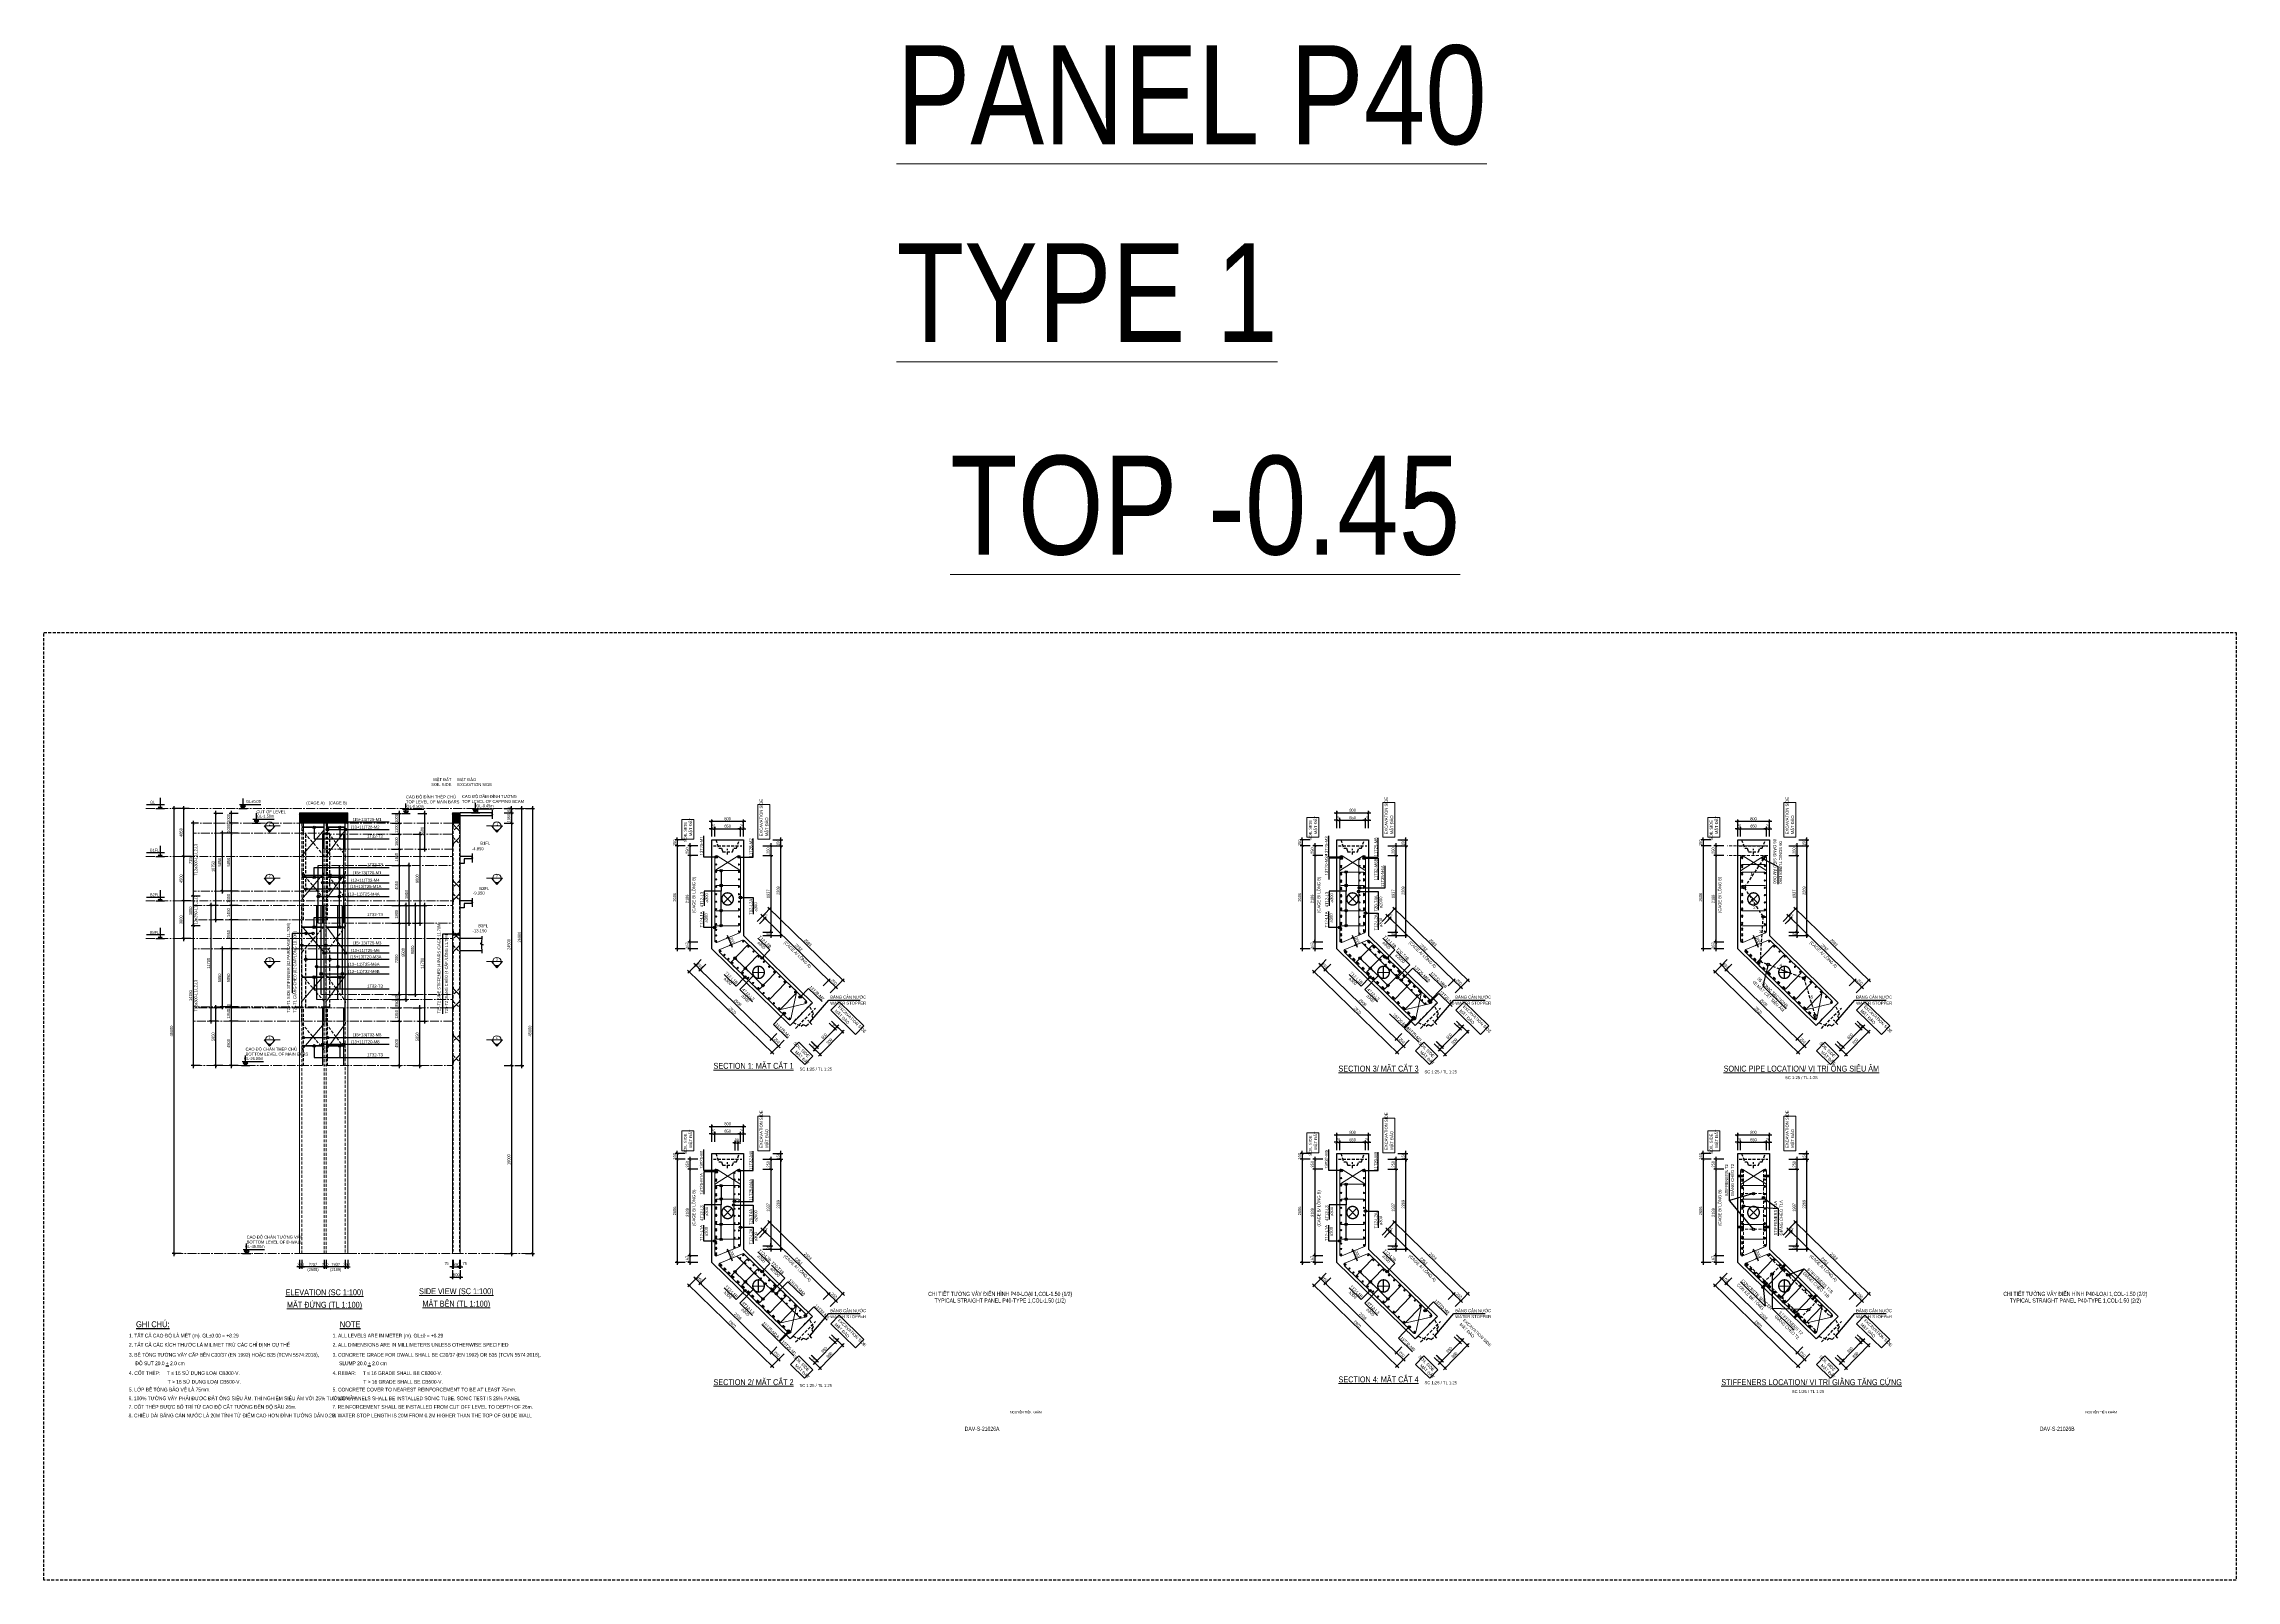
# Model space of a CAD drawing. Header units: millimetres. Extents: x 2611025 to 4139346, y -89870 to 101087.
# Drawn here: x 3917799 to 4139346, y -78018 to 77309 of the extents above; entities that cross this region are included whole.
import ezdxf
from ezdxf.enums import TextEntityAlignment as Align

# ---------------------------------------------------------------- set-up
doc = ezdxf.new("R2010")
doc.units = ezdxf.units.MM
doc.header["$LTSCALE"] = 1200
doc.header["$PDMODE"] = 35
for name, pattern in [('CENTER', [2, 1.25, -0.25, 0.25, -0.25]), ('CENTER2', [1.125, 0.75, -0.125, 0.125, -0.125]), ('CONTINOUS', [0]), ('HIDDEN', [0.375, 0.25, -0.125])]:
    doc.linetypes.add(name, pattern=pattern)
for name, color, linetype, lineweight in [('1', 9, 'Continuous', 13), ('5', 5, 'Continuous', 13), ('BOUND', 3, 'Continuous', 20), ('C1CO', 4, 'Continuous', 35), ('CODE', 3, 'Continuous', 15), ('CWS', 8, 'HIDDEN', 9), ('ENOTE', 2, 'Continuous', 15), ('GRID', 74, 'CENTER', 15), ('Grid line', 160, 'CENTER2', 5), ('HIDE', 8, 'HIDDEN', 13), ('K-THUOC', 1, 'Continuous', 18), ('LEADER', 8, 'Continuous', 9), ('MCT', 6, 'Continuous', 20), ('PIPE60', 1, 'Continuous', 25), ('S-Beam - Cont', 60, 'Continuous', 25), ('S-Text-25-Viet-Hor', 71, 'Continuous', 13), ('T1CO', 4, 'Continuous', 20), ('T1HI', 4, 'HIDDEN', 13), ('T2CO', 4, 'Continuous', 30), ('T2HI', 4, 'HIDDEN', 13), ('TCHI', 4, 'HIDDEN', 30), ('TEXTEN', 3, 'Continuous', 13), ('TEXTMA', 2, 'Continuous', 13), ('TEXTVN', 2, 'Continuous', 20), ('TIE', 4, 'Continuous', 13)]:
    doc.layers.add(name, color=color, linetype=linetype, lineweight=lineweight)
for name, color, linetype in [('2', 3, 'Continuous'), ('CDC -TEXT KHUNG', 7, 'Continuous'), ('CDC.02.DIM', 1, 'Continuous'), ('CDC.04.HIDDEN', 8, 'HIDDEN'), ('CDC.06.TEXT', 2, 'Continuous'), ('CDC.10.HATCH', 251, 'Continuous'), ('CDC.11.NOTE', 8, 'Continuous'), ('CDC_06.TEXT', 2, 'Continuous'), ('MCSA', 5, 'HIDDEN'), ('MIE', 5, 'HIDDEN'), ('Q-Dim-line', 75, 'Continuous'), ('S-BAO', 3, 'Continuous')]:
    doc.layers.add(name, color=color, linetype=linetype)
doc.styles.add('BIGTEXT', font='arial.ttf', dxfattribs={"width": 0.8})
doc.styles.add('DB_Arial', font='arial.ttf', dxfattribs={"width": 0.8})
doc.styles.add('KT CDC', font='arial.ttf', dxfattribs={"width": 0.85, "height": 200})
doc.styles.add('SMTEXT', font='arial.ttf', dxfattribs={"width": 0.75})
doc.styles.add('TEXTVN', font='VHELVCN.TTF', dxfattribs={"width": 0.8})
doc.dimstyles.new('BSV1-100', dxfattribs={"dimtxt": 300, "dimasz": 250, "dimexe": 200, "dimexo": 0, "dimgap": 108, "dimtad": 1, "dimdec": 0, "dimdsep": 46, "dimtxsty": 'SMTEXT', "dimblk": 'ARCHTICK', "dimcen": 100, "dimdle": 250, "dimclrd": 256, "dimclre": 256, "dimclrt": 1, "dimadec": 0, "dimazin": 0, "dimtfac": 1, "dimtdec": 0, "dimtix": 1, "dimtmove": 2, "dimatfit": 3, "dimfxl": 720, "dimfxlon": 1, "dimtolj": 1, "dimtzin": 0, "dimarcsym": 0})
doc.dimstyles.new('BSV25', dxfattribs={"dimtxt": 300, "dimasz": 250, "dimexe": 200, "dimexo": 0, "dimgap": 108, "dimtad": 1, "dimdec": 0, "dimlfac": 0.25, "dimdsep": 46, "dimtxsty": 'SMTEXT', "dimblk": 'ARCHTICK', "dimcen": 100, "dimdle": 250, "dimclrd": 256, "dimclre": 256, "dimclrt": 2, "dimadec": 0, "dimazin": 0, "dimtfac": 1, "dimtdec": 0, "dimtix": 1, "dimtmove": 2, "dimatfit": 3, "dimfxl": 800, "dimfxlon": 1, "dimtolj": 1, "dimtzin": 0, "dimarcsym": 0})

# ---------------------------------------------------------------- blocks, each defined once
blk = doc.blocks.new('A$C7e6bd379')
at = {"layer": 'CDC.06.TEXT', "linetype": 'Continuous', "style": 'SMTEXT', "width": 0.75}
for s, p in [('%%UGHI CHÚ:', (0, 480)), ('%%UNOTE', (16471, 480))]:
    blk.add_text(s, height=480, dxfattribs=at).set_placement(p, align=Align.TOP_LEFT)
at = {"layer": 'CDC.06.TEXT', "style": 'SMTEXT', "width": 0.75}
for s, p in [('2. TẤT CẢ CÁC KÍCH THƯỚC LÀ MILIMET TRỪ CÁC CHỈ ĐỊNH CỤ THỂ', (-576, -1570)), ('1. TẤT CẢ CAO ĐỘ LÀ MÉT (m). GL%%P0.00 = +8.29 ', (-576, -831)), ('2. ALL DIMENSIONS ARE IN MILLIMETERS UNLESS OTHERWISE SPECIFIED', (15895, -1570)), ('1. ALL LEVELS ARE IN METER (m). GL%%P0 = +8.29 ', (15895, -831)), ('4. CỐT THÉP:     T ≤ 16 SỬ DỤNG LOẠI CB300-V.', (-576, -3860)), ('3. BÊ TÔNG TƯỜNG VÂY CẤP BỀN C30/37 (EN 1992) HOẶC B35 (TCVN 5574:2018),', (-576, -2387)), ('ĐỘ SỤT 20.0 %%U+%%U 2.0 cm', (-53, -3072)), ('3. CONCRETE GRADE FOR DWALL SHALL BE C30/37 (EN 1992) OR B35 (TCVN 5574:2018),', (15895, -2387)), ('SLUMP 20.0 %%U+%%U 2.0 cm', (16418, -3072)), ('5. LỚP BÊ TÔNG BẢO VỆ LÀ 75mm.', (-576, -5198)), ('                             T > 16 SỬ DỤNG LOẠI CB500-V.', (-601, -4567)), ('4. REBAR:     T ≤ 16 GRADE SHALL BE CB300-V.', (15895, -3860)), ('5. CONCRETE COVER TO NEAREST REINFORCEMENT TO BE AT LEAST 75mm.', (15895, -5198)), ('                       T > 16 GRADE SHALL BE CB500-V.', (15869, -4567)), ('8. CHIỀU DÀI BĂNG CẢN NƯỚC LÀ 20M TÍNH TỪ ĐIỂM CAO HƠN ĐỈNH TƯỜNG DẪN 0.2M', (-601, -7291)), ('6. 100%%% TƯỜNG VÂY PHẢI ĐƯỢC ĐẶT ỐNG SIÊU ÂM. THÍ NGHIỆM SIÊU ÂM VỚI 25%%% TƯỜNG VÂY.', (-601, -5905)), ('7. CỐT THÉP ĐƯỢC BỐ TRÍ TỪ CAO ĐỘ CẮT TƯỜNG ĐẾN ĐỘ SÂU 26m. ', (-601, -6598)), ('8. WATER STOP LENGTH IS 20M FROM 0.2M HIGHER THAN THE TOP OF GUIDE WALL', (15869, -7291)), ('6. 100%%% PANELS SHALL BE INSTALLED SONIC TUBE. SONIC TEST IS 25%%% PANEL ', (15869, -5905)), ('7. REINFORCEMENT SHALL BE INSTALLED FROM CUT OFF LEVEL TO DEPTH OF 26m. ', (15869, -6598))]:
    blk.add_text(s, height=300, dxfattribs=at).set_placement(p)
blk = doc.blocks.new('mct1')
at = {"lineweight": 9}
h = blk.add_hatch(color=256, dxfattribs=at)
h.dxf.hatch_style = 1
h.paths.add_polyline_path([(-16, 0, 1), (16, 0, 1)])
blk.add_circle((0, 0), 16, dxfattribs=at)
blk = doc.blocks.new('_ArchTick')
at = {"color": 0, "linetype": 'ByBlock', "const_width": 0.15}
blk.add_lwpolyline([(-0.5, -0.5), (0.5, 0.5)], dxfattribs=at)
blk = doc.blocks.new('*D1281')
at = {"layer": 'Defpoints', "color": 0, "transparency": 16777216}
for p in [(3997419, -53236), (3998492, -54284), (3995183, -55525)]:
    blk.add_point(p, dxfattribs=at)
at = {"layer": 'K-THUOC', "lineweight": -2, "transparency": 16777216}
for p, q in [((3996082, -56752), (3998667, -54105)), ((3997920, -53725), (3998635, -54423)), ((3995684, -56014), (3996400, -56713))]:
    blk.add_line(p, q, dxfattribs=at)
at = {"layer": 'K-THUOC', "lineweight": -2, "transparency": 16777216, "xscale": 250, "yscale": 250, "zscale": 250}
for p, rotation in [((3998492, -54284), 45.67561253398727), ((3996256, -56573), 225.6756125339872)]:
    blk.add_blockref('_ArchTick', p, dxfattribs=dict(at, rotation=rotation))
at = {"layer": 'K-THUOC', "color": 2, "transparency": 16777216, "insert": (3997188, -55246), "char_height": 300, "attachment_point": 5, "rotation": 45.67561, "style": 'SMTEXT'}
blk.add_mtext('\\A1;800', dxfattribs=at)
blk = doc.blocks.new('*D1282')
at = {"layer": 'Defpoints', "color": 0, "transparency": 16777216}
for p in [(3994927, -55275), (3995393, -55310), (3995930, -55834)]:
    blk.add_point(p, dxfattribs=at)
at = {"layer": 'K-THUOC', "lineweight": -2, "transparency": 16777216}
for p, q in [((3995393, -55310), (3996073, -55974)), ((3995148, -55490), (3995863, -56189)), ((3995720, -56049), (3995545, -56228)), ((3995720, -56049), (3995930, -55834)), ((3995930, -55834), (3996104, -55655))]:
    blk.add_line(p, q, dxfattribs=at)
at = {"layer": 'K-THUOC', "lineweight": -2, "transparency": 16777216, "xscale": 250, "yscale": 250, "zscale": 250}
for p, rotation in [((3995720, -56049), 45.67561253398723), ((3995930, -55834), 225.6756125339872)]:
    blk.add_blockref('_ArchTick', p, dxfattribs=dict(at, rotation=rotation))
at = {"layer": 'K-THUOC', "color": 2, "transparency": 16777216, "insert": (3995638, -55760), "char_height": 300, "attachment_point": 5, "rotation": 45.67561, "style": 'SMTEXT'}
blk.add_mtext('\\A1;75', dxfattribs=at)
blk = doc.blocks.new('*D1283')
at = {"layer": 'Defpoints', "color": 0, "transparency": 16777216}
for p in [(3995137, -55060), (3996953, -53200), (3997746, -53974)]:
    blk.add_point(p, dxfattribs=at)
at = {"layer": 'K-THUOC', "lineweight": -2, "transparency": 16777216}
for p, q in [((3995357, -55275), (3996073, -55974)), ((3995755, -56013), (3997921, -53795)), ((3997174, -53415), (3997889, -54114))]:
    blk.add_line(p, q, dxfattribs=at)
at = {"layer": 'K-THUOC', "lineweight": -2, "transparency": 16777216, "xscale": 250, "yscale": 250, "zscale": 250}
for p, rotation in [((3997746, -53974), 45.67561253398727), ((3995930, -55834), 225.6756125339872)]:
    blk.add_blockref('_ArchTick', p, dxfattribs=dict(at, rotation=rotation))
at = {"layer": 'K-THUOC', "color": 2, "transparency": 16777216, "insert": (3996651, -54722), "char_height": 300, "attachment_point": 5, "rotation": 45.67561, "style": 'SMTEXT'}
blk.add_mtext('\\A1;650', dxfattribs=at)
blk = doc.blocks.new('*D1284')
at = {"layer": 'Defpoints', "color": 0, "transparency": 16777216}
for p in [(3997163, -52985), (3996953, -53200), (3997956, -53760)]:
    blk.add_point(p, dxfattribs=at)
at = {"layer": 'K-THUOC', "lineweight": -2, "transparency": 16777216}
for p, q in [((3997174, -53415), (3997889, -54114)), ((3997383, -53201), (3998099, -53899)), ((3997746, -53974), (3997572, -54153)), ((3997746, -53974), (3997956, -53760)), ((3997956, -53760), (3998130, -53581))]:
    blk.add_line(p, q, dxfattribs=at)
at = {"layer": 'K-THUOC', "lineweight": -2, "transparency": 16777216, "xscale": 250, "yscale": 250, "zscale": 250}
for p, rotation in [((3997746, -53974), 45.67561253398723), ((3997956, -53760), 225.6756125339872)]:
    blk.add_blockref('_ArchTick', p, dxfattribs=dict(at, rotation=rotation))
at = {"layer": 'K-THUOC', "color": 2, "transparency": 16777216, "insert": (3997665, -53685), "char_height": 300, "attachment_point": 5, "rotation": 45.67561, "style": 'SMTEXT'}
blk.add_mtext('\\A1;75', dxfattribs=at)
blk = doc.blocks.new('*D1285')
at = {"layer": 'Defpoints', "color": 0, "transparency": 16777216}
for p in [(3988496, -32143), (3985296, -34858), (3988496, -34858)]:
    blk.add_point(p, dxfattribs=at)
at = {"layer": 'K-THUOC', "lineweight": -2, "transparency": 16777216}
for p, q in [((3985046, -32143), (3988746, -32143)), ((3985296, -32943), (3985296, -31943)), ((3988496, -32943), (3988496, -31943))]:
    blk.add_line(p, q, dxfattribs=at)
at = {"layer": 'K-THUOC', "lineweight": -2, "transparency": 16777216, "xscale": 250, "yscale": 250, "zscale": 250, "rotation": 180}
blk.add_blockref('_ArchTick', (3985296, -32143), dxfattribs=at)
at = {"layer": 'K-THUOC', "lineweight": -2, "transparency": 16777216, "xscale": 250, "yscale": 250, "zscale": 250}
blk.add_blockref('_ArchTick', (3988496, -32143), dxfattribs=at)
at = {"layer": 'K-THUOC', "color": 2, "transparency": 16777216, "insert": (3986896, -31882), "char_height": 300, "attachment_point": 5, "style": 'SMTEXT'}
blk.add_mtext('\\A1;800', dxfattribs=at)
blk = doc.blocks.new('*D1286')
at = {"layer": 'Defpoints', "color": 0, "transparency": 16777216}
for p in [(3985596, -32893), (3985296, -34858), (3985596, -34858)]:
    blk.add_point(p, dxfattribs=at)
at = {"layer": 'K-THUOC', "lineweight": -2, "transparency": 16777216}
for p, q in [((3985296, -32893), (3985046, -32893)), ((3985296, -33693), (3985296, -32693)), ((3985296, -32893), (3985596, -32893)), ((3985596, -33693), (3985596, -32693)), ((3985596, -32893), (3985846, -32893))]:
    blk.add_line(p, q, dxfattribs=at)
at = {"layer": 'K-THUOC', "lineweight": -2, "transparency": 16777216, "xscale": 250, "yscale": 250, "zscale": 250}
blk.add_blockref('_ArchTick', (3985296, -32893), dxfattribs=at)
at = {"layer": 'K-THUOC', "lineweight": -2, "transparency": 16777216, "xscale": 250, "yscale": 250, "zscale": 250, "rotation": 180}
blk.add_blockref('_ArchTick', (3985596, -32893), dxfattribs=at)
at = {"layer": 'K-THUOC', "color": 2, "transparency": 16777216, "insert": (3985446, -32632), "char_height": 300, "attachment_point": 5, "style": 'SMTEXT'}
blk.add_mtext('\\A1;75', dxfattribs=at)
blk = doc.blocks.new('*D1287')
at = {"layer": 'Defpoints', "color": 0, "transparency": 16777216}
for p in [(3988196, -32893), (3985596, -34858), (3988196, -34858)]:
    blk.add_point(p, dxfattribs=at)
at = {"layer": 'K-THUOC', "lineweight": -2, "transparency": 16777216}
for p, q in [((3985346, -32893), (3988446, -32893)), ((3985596, -33693), (3985596, -32693)), ((3988196, -33693), (3988196, -32693))]:
    blk.add_line(p, q, dxfattribs=at)
at = {"layer": 'K-THUOC', "lineweight": -2, "transparency": 16777216, "xscale": 250, "yscale": 250, "zscale": 250, "rotation": 180}
blk.add_blockref('_ArchTick', (3985596, -32893), dxfattribs=at)
at = {"layer": 'K-THUOC', "lineweight": -2, "transparency": 16777216, "xscale": 250, "yscale": 250, "zscale": 250}
blk.add_blockref('_ArchTick', (3988196, -32893), dxfattribs=at)
at = {"layer": 'K-THUOC', "color": 2, "transparency": 16777216, "insert": (3986896, -32632), "char_height": 300, "attachment_point": 5, "style": 'SMTEXT'}
blk.add_mtext('\\A1;650', dxfattribs=at)
blk = doc.blocks.new('*D1288')
at = {"layer": 'Defpoints', "color": 0, "transparency": 16777216}
for p in [(3988496, -32893), (3988196, -34858), (3988496, -34858)]:
    blk.add_point(p, dxfattribs=at)
at = {"layer": 'K-THUOC', "lineweight": -2, "transparency": 16777216}
for p, q in [((3988196, -32893), (3987946, -32893)), ((3988196, -33693), (3988196, -32693)), ((3988196, -32893), (3988496, -32893)), ((3988496, -33693), (3988496, -32693)), ((3988496, -32893), (3988746, -32893))]:
    blk.add_line(p, q, dxfattribs=at)
at = {"layer": 'K-THUOC', "lineweight": -2, "transparency": 16777216, "xscale": 250, "yscale": 250, "zscale": 250}
blk.add_blockref('_ArchTick', (3988196, -32893), dxfattribs=at)
at = {"layer": 'K-THUOC', "lineweight": -2, "transparency": 16777216, "xscale": 250, "yscale": 250, "zscale": 250, "rotation": 180}
blk.add_blockref('_ArchTick', (3988496, -32893), dxfattribs=at)
at = {"layer": 'K-THUOC', "color": 2, "transparency": 16777216, "insert": (3988346, -32632), "char_height": 300, "attachment_point": 5, "style": 'SMTEXT'}
blk.add_mtext('\\A1;75', dxfattribs=at)
blk = doc.blocks.new('tremie')
at = {"layer": 'MIE', "color": 74, "ltscale": 1000}
for p, q in [((424, -424), (-424, 424)), ((424, 424), (-424, -424))]:
    blk.add_line(p, q, dxfattribs=at)
at = {"layer": 'MIE', "ltscale": 500}
blk.add_circle((0, 0), 600, dxfattribs=at)
blk = doc.blocks.new('*D1289')
at = {"layer": 'Defpoints', "color": 0, "transparency": 16777216}
for p in [(4060580, -21532), (4058344, -23821), (4061653, -22580)]:
    blk.add_point(p, dxfattribs=at)
at = {"layer": 'K-THUOC', "lineweight": -2, "transparency": 16777216}
for p, q in [((4061080, -22021), (4061796, -22720)), ((4058844, -24310), (4059560, -25009)), ((4059242, -25048), (4061827, -22401))]:
    blk.add_line(p, q, dxfattribs=at)
at = {"layer": 'K-THUOC', "lineweight": -2, "transparency": 16777216, "xscale": 250, "yscale": 250, "zscale": 250}
for p, rotation in [((4061653, -22580), 45.67561253393799), ((4059417, -24869), 225.675612533938)]:
    blk.add_blockref('_ArchTick', p, dxfattribs=dict(at, rotation=rotation))
at = {"layer": 'K-THUOC', "color": 2, "transparency": 16777216, "insert": (4060348, -23542), "char_height": 300, "attachment_point": 5, "rotation": 45.67561, "style": 'SMTEXT'}
blk.add_mtext('\\A1;800', dxfattribs=at)
blk = doc.blocks.new('*D1290')
at = {"layer": 'Defpoints', "color": 0, "transparency": 16777216}
for p in [(4058087, -23571), (4058553, -23607), (4059090, -24131)]:
    blk.add_point(p, dxfattribs=at)
at = {"layer": 'K-THUOC', "lineweight": -2, "transparency": 16777216}
for p, q in [((4058308, -23786), (4059023, -24485)), ((4058553, -23607), (4059233, -24270)), ((4058880, -24345), (4058706, -24524)), ((4058880, -24345), (4059090, -24131)), ((4059090, -24131), (4059264, -23952))]:
    blk.add_line(p, q, dxfattribs=at)
at = {"layer": 'K-THUOC', "lineweight": -2, "transparency": 16777216, "xscale": 250, "yscale": 250, "zscale": 250}
for p, rotation in [((4058880, -24345), 45.67561253393792), ((4059090, -24131), 225.675612533938)]:
    blk.add_blockref('_ArchTick', p, dxfattribs=dict(at, rotation=rotation))
at = {"layer": 'K-THUOC', "color": 2, "transparency": 16777216, "insert": (4058799, -24056), "char_height": 300, "attachment_point": 5, "rotation": 45.67561, "style": 'SMTEXT'}
blk.add_mtext('\\A1;75', dxfattribs=at)
blk = doc.blocks.new('*D1291')
at = {"layer": 'Defpoints', "color": 0, "transparency": 16777216}
for p in [(4060114, -21496), (4058297, -23356), (4060906, -22271)]:
    blk.add_point(p, dxfattribs=at)
at = {"layer": 'K-THUOC', "lineweight": -2, "transparency": 16777216}
for p, q in [((4058915, -24309), (4061081, -22092)), ((4060334, -21712), (4061050, -22410)), ((4058517, -23572), (4059233, -24270))]:
    blk.add_line(p, q, dxfattribs=at)
at = {"layer": 'K-THUOC', "lineweight": -2, "transparency": 16777216, "xscale": 250, "yscale": 250, "zscale": 250}
for p, rotation in [((4060906, -22271), 45.67561253393799), ((4059090, -24131), 225.675612533938)]:
    blk.add_blockref('_ArchTick', p, dxfattribs=dict(at, rotation=rotation))
at = {"layer": 'K-THUOC', "color": 2, "transparency": 16777216, "insert": (4059811, -23018), "char_height": 300, "attachment_point": 5, "rotation": 45.67561, "style": 'SMTEXT'}
blk.add_mtext('\\A1;650', dxfattribs=at)
blk = doc.blocks.new('*D1292')
at = {"layer": 'Defpoints', "color": 0, "transparency": 16777216}
for p in [(4060114, -21496), (4060323, -21282), (4061116, -22056)]:
    blk.add_point(p, dxfattribs=at)
at = {"layer": 'K-THUOC', "lineweight": -2, "transparency": 16777216}
for p, q in [((4060334, -21712), (4061050, -22410)), ((4060544, -21497), (4061259, -22196)), ((4060906, -22271), (4061116, -22056)), ((4061116, -22056), (4061291, -21877)), ((4060906, -22271), (4060732, -22449))]:
    blk.add_line(p, q, dxfattribs=at)
at = {"layer": 'K-THUOC', "lineweight": -2, "transparency": 16777216, "xscale": 250, "yscale": 250, "zscale": 250}
for p, rotation in [((4060906, -22271), 45.67561253393792), ((4061116, -22056), 225.675612533938)]:
    blk.add_blockref('_ArchTick', p, dxfattribs=dict(at, rotation=rotation))
at = {"layer": 'K-THUOC', "color": 2, "transparency": 16777216, "insert": (4060825, -21981), "char_height": 300, "attachment_point": 5, "rotation": 45.67561, "style": 'SMTEXT'}
blk.add_mtext('\\A1;75', dxfattribs=at)
blk = doc.blocks.new('*D1293')
at = {"layer": 'Defpoints', "color": 0, "transparency": 16777216}
for p in [(4051656, -439), (4048456, -3155), (4051656, -3155)]:
    blk.add_point(p, dxfattribs=at)
at = {"layer": 'K-THUOC', "lineweight": -2, "transparency": 16777216}
for p, q in [((4048206, -439), (4051906, -439)), ((4048456, -1239), (4048456, -239)), ((4051656, -1239), (4051656, -239))]:
    blk.add_line(p, q, dxfattribs=at)
at = {"layer": 'K-THUOC', "lineweight": -2, "transparency": 16777216, "xscale": 250, "yscale": 250, "zscale": 250, "rotation": 180}
blk.add_blockref('_ArchTick', (4048456, -439), dxfattribs=at)
at = {"layer": 'K-THUOC', "lineweight": -2, "transparency": 16777216, "xscale": 250, "yscale": 250, "zscale": 250}
blk.add_blockref('_ArchTick', (4051656, -439), dxfattribs=at)
at = {"layer": 'K-THUOC', "color": 2, "transparency": 16777216, "insert": (4050056, -178), "char_height": 300, "attachment_point": 5, "style": 'SMTEXT'}
blk.add_mtext('\\A1;800', dxfattribs=at)
blk = doc.blocks.new('*D1294')
at = {"layer": 'Defpoints', "color": 0, "transparency": 16777216}
for p in [(4048756, -1189), (4048456, -3155), (4048756, -3155)]:
    blk.add_point(p, dxfattribs=at)
at = {"layer": 'K-THUOC', "lineweight": -2, "transparency": 16777216}
for p, q in [((4048456, -1189), (4048206, -1189)), ((4048456, -1989), (4048456, -989)), ((4048456, -1189), (4048756, -1189)), ((4048756, -1989), (4048756, -989)), ((4048756, -1189), (4049006, -1189))]:
    blk.add_line(p, q, dxfattribs=at)
at = {"layer": 'K-THUOC', "lineweight": -2, "transparency": 16777216, "xscale": 250, "yscale": 250, "zscale": 250}
blk.add_blockref('_ArchTick', (4048456, -1189), dxfattribs=at)
at = {"layer": 'K-THUOC', "lineweight": -2, "transparency": 16777216, "xscale": 250, "yscale": 250, "zscale": 250, "rotation": 180}
blk.add_blockref('_ArchTick', (4048756, -1189), dxfattribs=at)
at = {"layer": 'K-THUOC', "color": 2, "transparency": 16777216, "insert": (4048606, -928), "char_height": 300, "attachment_point": 5, "style": 'SMTEXT'}
blk.add_mtext('\\A1;75', dxfattribs=at)
blk = doc.blocks.new('*D1295')
at = {"layer": 'Defpoints', "color": 0, "transparency": 16777216}
for p in [(4051356, -1189), (4048756, -3155), (4051356, -3155)]:
    blk.add_point(p, dxfattribs=at)
at = {"layer": 'K-THUOC', "lineweight": -2, "transparency": 16777216}
for p, q in [((4048506, -1189), (4051606, -1189)), ((4048756, -1989), (4048756, -989)), ((4051356, -1989), (4051356, -989))]:
    blk.add_line(p, q, dxfattribs=at)
at = {"layer": 'K-THUOC', "lineweight": -2, "transparency": 16777216, "xscale": 250, "yscale": 250, "zscale": 250, "rotation": 180}
blk.add_blockref('_ArchTick', (4048756, -1189), dxfattribs=at)
at = {"layer": 'K-THUOC', "lineweight": -2, "transparency": 16777216, "xscale": 250, "yscale": 250, "zscale": 250}
blk.add_blockref('_ArchTick', (4051356, -1189), dxfattribs=at)
at = {"layer": 'K-THUOC', "color": 2, "transparency": 16777216, "insert": (4050056, -928), "char_height": 300, "attachment_point": 5, "style": 'SMTEXT'}
blk.add_mtext('\\A1;650', dxfattribs=at)
blk = doc.blocks.new('*D1296')
at = {"layer": 'Defpoints', "color": 0, "transparency": 16777216}
for p in [(4051656, -1189), (4051356, -3155), (4051656, -3155)]:
    blk.add_point(p, dxfattribs=at)
at = {"layer": 'K-THUOC', "lineweight": -2, "transparency": 16777216}
for p, q in [((4051356, -1189), (4051106, -1189)), ((4051356, -1989), (4051356, -989)), ((4051356, -1189), (4051656, -1189)), ((4051656, -1989), (4051656, -989)), ((4051656, -1189), (4051906, -1189))]:
    blk.add_line(p, q, dxfattribs=at)
at = {"layer": 'K-THUOC', "lineweight": -2, "transparency": 16777216, "xscale": 250, "yscale": 250, "zscale": 250}
blk.add_blockref('_ArchTick', (4051356, -1189), dxfattribs=at)
at = {"layer": 'K-THUOC', "lineweight": -2, "transparency": 16777216, "xscale": 250, "yscale": 250, "zscale": 250, "rotation": 180}
blk.add_blockref('_ArchTick', (4051656, -1189), dxfattribs=at)
at = {"layer": 'K-THUOC', "color": 2, "transparency": 16777216, "insert": (4051506, -928), "char_height": 300, "attachment_point": 5, "style": 'SMTEXT'}
blk.add_mtext('\\A1;75', dxfattribs=at)
blk = doc.blocks.new('cws800')
at = {"layer": 'CDC.04.HIDDEN'}
for p, q in [((-600, 1440), (-600, -1440)), ((0, 1440), (0, -1440))]:
    blk.add_line(p, q, dxfattribs=at)
for points in [[(-1500, 0), (-900, 0)], [(0, 1200), (-860, 888), (-860, 627), (-1200, 507), (-1200, -507), (-860, -627), (-860, -888), (0, -1200)]]:
    blk.add_lwpolyline(points, dxfattribs=at)
blk = doc.blocks.new('*D1297')
at = {"layer": 'Defpoints', "color": 0, "transparency": 16777216}
for p in [(4092013, -3766), (4095948, -3766), (4092173, -12842)]:
    blk.add_point(p, dxfattribs=at)
at = {"layer": 'K-THUOC', "lineweight": -2, "transparency": 16777216}
for p, q in [((4095148, -3766), (4096148, -3766)), ((4095948, -13092), (4095948, -3516)), ((4095148, -12842), (4096148, -12842))]:
    blk.add_line(p, q, dxfattribs=at)
at = {"layer": 'K-THUOC', "lineweight": -2, "transparency": 16777216, "xscale": 250, "yscale": 250, "zscale": 250}
for p, rotation in [((4095948, -3766), 90), ((4095948, -12842), 270)]:
    blk.add_blockref('_ArchTick', p, dxfattribs=dict(at, rotation=rotation))
at = {"layer": 'K-THUOC', "color": 2, "transparency": 16777216, "insert": (4095687, -8304), "char_height": 300, "attachment_point": 5, "rotation": 90, "style": 'SMTEXT'}
blk.add_mtext('\\A1;2269', dxfattribs=at)
blk = doc.blocks.new('*D1298')
at = {"layer": 'Defpoints', "color": 0, "transparency": 16777216}
for p in [(4092013, -3766), (4092173, -3166), (4095948, -3166)]:
    blk.add_point(p, dxfattribs=at)
at = {"layer": 'K-THUOC', "lineweight": -2, "transparency": 16777216}
for p, q in [((4095148, -3166), (4096148, -3166)), ((4095148, -3766), (4096148, -3766)), ((4095948, -3166), (4095948, -2916)), ((4095948, -3766), (4095948, -3166)), ((4095948, -3766), (4095948, -4016))]:
    blk.add_line(p, q, dxfattribs=at)
at = {"layer": 'K-THUOC', "lineweight": -2, "transparency": 16777216, "xscale": 250, "yscale": 250, "zscale": 250}
for p, rotation in [((4095948, -3166), 270), ((4095948, -3766), 90)]:
    blk.add_blockref('_ArchTick', p, dxfattribs=dict(at, rotation=rotation))
at = {"layer": 'K-THUOC', "color": 2, "transparency": 16777216, "insert": (4095687, -3466), "char_height": 300, "attachment_point": 5, "rotation": 90, "style": 'SMTEXT'}
blk.add_mtext('\\A1;150', dxfattribs=at)
blk = doc.blocks.new('*D1299')
at = {"layer": 'Defpoints', "color": 0, "transparency": 16777216}
for p in [(4085480, -3766), (4090573, -3166), (4090573, -3766)]:
    blk.add_point(p, dxfattribs=at)
at = {"layer": 'K-THUOC', "lineweight": -2, "transparency": 16777216}
for p, q in [((4086280, -3166), (4085280, -3166)), ((4086280, -3766), (4085280, -3766)), ((4085480, -3166), (4085480, -2916)), ((4085480, -3166), (4085480, -3766)), ((4085480, -3766), (4085480, -4016))]:
    blk.add_line(p, q, dxfattribs=at)
at = {"layer": 'K-THUOC', "lineweight": -2, "transparency": 16777216, "xscale": 250, "yscale": 250, "zscale": 250}
for p, rotation in [((4085480, -3166), 270), ((4085480, -3766), 90)]:
    blk.add_blockref('_ArchTick', p, dxfattribs=dict(at, rotation=rotation))
at = {"layer": 'K-THUOC', "color": 2, "transparency": 16777216, "insert": (4085218, -3466), "char_height": 300, "attachment_point": 5, "rotation": 90, "style": 'SMTEXT'}
blk.add_mtext('\\A1;150', dxfattribs=at)
blk = doc.blocks.new('*D1300')
at = {"layer": 'Defpoints', "color": 0, "transparency": 16777216}
for p in [(4092013, -3766), (4092013, -4766), (4094937, -4766)]:
    blk.add_point(p, dxfattribs=at)
at = {"layer": 'K-THUOC', "lineweight": -2, "transparency": 16777216}
for p, q in [((4094137, -3766), (4095137, -3766)), ((4094937, -3516), (4094937, -5016)), ((4094137, -4766), (4095137, -4766))]:
    blk.add_line(p, q, dxfattribs=at)
at = {"layer": 'K-THUOC', "lineweight": -2, "transparency": 16777216, "xscale": 250, "yscale": 250, "zscale": 250}
for p, rotation in [((4094937, -3766), 90), ((4094937, -4766), 270)]:
    blk.add_blockref('_ArchTick', p, dxfattribs=dict(at, rotation=rotation))
at = {"layer": 'K-THUOC', "color": 2, "transparency": 16777216, "insert": (4094676, -4266), "char_height": 300, "attachment_point": 5, "rotation": 90, "style": 'SMTEXT'}
blk.add_mtext('\\A1;250', dxfattribs=at)
blk = doc.blocks.new('*D1301')
at = {"layer": 'Defpoints', "color": 0, "transparency": 16777216}
for p in [(4092013, -4755), (4091857, -12502), (4094937, -12502)]:
    blk.add_point(p, dxfattribs=at)
at = {"layer": 'K-THUOC', "lineweight": -2, "transparency": 16777216}
for p, q in [((4094137, -4755), (4095137, -4755)), ((4094937, -4505), (4094937, -12752)), ((4094137, -12502), (4095137, -12502))]:
    blk.add_line(p, q, dxfattribs=at)
at = {"layer": 'K-THUOC', "lineweight": -2, "transparency": 16777216, "xscale": 250, "yscale": 250, "zscale": 250}
for p, rotation in [((4094937, -4755), 90), ((4094937, -12502), 270)]:
    blk.add_blockref('_ArchTick', p, dxfattribs=dict(at, rotation=rotation))
at = {"layer": 'K-THUOC', "color": 2, "transparency": 16777216, "insert": (4094676, -8628), "char_height": 300, "attachment_point": 5, "rotation": 90, "style": 'SMTEXT'}
blk.add_mtext('\\A1;1937', dxfattribs=at)
blk = doc.blocks.new('*D1344')
at = {"layer": 'Defpoints', "color": 0, "transparency": 16777216}
for p in [(4091856, -12504), (4092173, -12842), (4094937, -12842)]:
    blk.add_point(p, dxfattribs=at)
at = {"layer": 'K-THUOC', "lineweight": -2, "transparency": 16777216}
for p, q in [((4094137, -12504), (4095137, -12504)), ((4094137, -12842), (4095137, -12842)), ((4094937, -12504), (4094937, -12254)), ((4094937, -12504), (4094937, -12842)), ((4094937, -12842), (4094937, -13092))]:
    blk.add_line(p, q, dxfattribs=at)
at = {"layer": 'K-THUOC', "lineweight": -2, "transparency": 16777216, "xscale": 250, "yscale": 250, "zscale": 250}
for p, rotation in [((4094937, -12504), 270), ((4094937, -12842), 90)]:
    blk.add_blockref('_ArchTick', p, dxfattribs=dict(at, rotation=rotation))
at = {"layer": 'K-THUOC', "color": 2, "transparency": 16777216, "insert": (4094676, -12673), "char_height": 300, "attachment_point": 5, "rotation": 90, "style": 'SMTEXT'}
blk.add_mtext('\\A1;85', dxfattribs=at)
blk = doc.blocks.new('*D1302')
at = {"layer": 'Defpoints', "color": 0, "transparency": 16777216}
for p in [(4089132, -3766), (4086764, -4766), (4088973, -4766)]:
    blk.add_point(p, dxfattribs=at)
at = {"layer": 'K-THUOC', "lineweight": -2, "transparency": 16777216}
for p, q in [((4087564, -3766), (4086564, -3766)), ((4086764, -3516), (4086764, -5016)), ((4087564, -4766), (4086564, -4766))]:
    blk.add_line(p, q, dxfattribs=at)
at = {"layer": 'K-THUOC', "lineweight": -2, "transparency": 16777216, "xscale": 250, "yscale": 250, "zscale": 250}
for p, rotation in [((4086764, -3766), 90), ((4086764, -4766), 270)]:
    blk.add_blockref('_ArchTick', p, dxfattribs=dict(at, rotation=rotation))
at = {"layer": 'K-THUOC', "color": 2, "transparency": 16777216, "insert": (4086503, -4266), "char_height": 300, "attachment_point": 5, "rotation": 90, "style": 'SMTEXT'}
blk.add_mtext('\\A1;250', dxfattribs=at)
blk = doc.blocks.new('*D1303')
at = {"layer": 'Defpoints', "color": 0, "transparency": 16777216}
for p in [(4088973, -4766), (4086764, -13522), (4088973, -13522)]:
    blk.add_point(p, dxfattribs=at)
at = {"layer": 'K-THUOC', "lineweight": -2, "transparency": 16777216}
for p, q in [((4087564, -4766), (4086564, -4766)), ((4086764, -4516), (4086764, -13772)), ((4087564, -13522), (4086564, -13522))]:
    blk.add_line(p, q, dxfattribs=at)
at = {"layer": 'K-THUOC', "lineweight": -2, "transparency": 16777216, "xscale": 250, "yscale": 250, "zscale": 250}
for p, rotation in [((4086764, -4766), 90), ((4086764, -13522), 270)]:
    blk.add_blockref('_ArchTick', p, dxfattribs=dict(at, rotation=rotation))
at = {"layer": 'K-THUOC', "color": 2, "transparency": 16777216, "insert": (4086503, -9144), "char_height": 300, "attachment_point": 5, "rotation": 90, "style": 'SMTEXT'}
blk.add_mtext('\\A1;2189', dxfattribs=at)
blk = doc.blocks.new('*D1304')
at = {"layer": 'Defpoints', "color": 0, "transparency": 16777216}
for p in [(4089444, -14641), (4096622, -21647), (4094999, -23309)]:
    blk.add_point(p, dxfattribs=at)
at = {"layer": 'K-THUOC', "lineweight": -2, "transparency": 16777216}
for p, q in [((4087642, -16129), (4095178, -23484)), ((4088380, -15731), (4087681, -16447)), ((4095558, -22737), (4094860, -23452))]:
    blk.add_line(p, q, dxfattribs=at)
at = {"layer": 'K-THUOC', "lineweight": -2, "transparency": 16777216, "xscale": 250, "yscale": 250, "zscale": 250}
for p, rotation in [((4087821, -16304), 135.6984109421145), ((4094999, -23309), 315.6984109421145)]:
    blk.add_blockref('_ArchTick', p, dxfattribs=dict(at, rotation=rotation))
at = {"layer": 'K-THUOC', "color": 2, "transparency": 16777216, "insert": (4091593, -19620), "char_height": 300, "attachment_point": 5, "rotation": 315.69841, "style": 'SMTEXT'}
blk.add_mtext('\\A1;2508', dxfattribs=at)
blk = doc.blocks.new('*D1305')
at = {"layer": 'Defpoints', "color": 0, "transparency": 16777216}
for p in [(4096622, -21647), (4095715, -24008), (4097447, -22233)]:
    blk.add_point(p, dxfattribs=at)
at = {"layer": 'K-THUOC', "lineweight": -2, "transparency": 16777216}
for p, q in [((4094820, -23135), (4095894, -24182)), ((4095558, -22737), (4094860, -23452)), ((4096274, -23435), (4095575, -24151))]:
    blk.add_line(p, q, dxfattribs=at)
at = {"layer": 'K-THUOC', "lineweight": -2, "transparency": 16777216, "xscale": 250, "yscale": 250, "zscale": 250}
for p, rotation in [((4094999, -23309), 135.6984109421145), ((4095715, -24008), 315.6984109421145)]:
    blk.add_blockref('_ArchTick', p, dxfattribs=dict(at, rotation=rotation))
at = {"layer": 'K-THUOC', "color": 2, "transparency": 16777216, "insert": (4095540, -23472), "char_height": 300, "attachment_point": 5, "rotation": 315.69841, "style": 'SMTEXT'}
blk.add_mtext('\\A1;250', dxfattribs=at)
blk = doc.blocks.new('*D1306')
at = {"layer": 'Defpoints', "color": 0, "transparency": 16777216}
for p in [(4098852, -19361), (4101507, -18072), (4099459, -20171)]:
    blk.add_point(p, dxfattribs=at)
at = {"layer": 'K-THUOC', "lineweight": -2, "transparency": 16777216}
for p, q in [((4100233, -17946), (4100931, -17231)), ((4100613, -17199), (4101686, -18247)), ((4100949, -18645), (4101647, -17929))]:
    blk.add_line(p, q, dxfattribs=at)
at = {"layer": 'K-THUOC', "lineweight": -2, "transparency": 16777216, "xscale": 250, "yscale": 250, "zscale": 250}
for p, rotation in [((4100792, -17374), 135.6984109421145), ((4101507, -18072), 315.6984109421145)]:
    blk.add_blockref('_ArchTick', p, dxfattribs=dict(at, rotation=rotation))
at = {"layer": 'K-THUOC', "color": 2, "transparency": 16777216, "insert": (4101332, -17536), "char_height": 300, "attachment_point": 5, "rotation": 315.69841, "style": 'SMTEXT'}
blk.add_mtext('\\A1;250', dxfattribs=at)
blk = doc.blocks.new('*D1345')
at = {"layer": 'Defpoints', "color": 0, "transparency": 16777216}
for p in [(4094344, -11081), (4092177, -13301), (4098852, -19361)]:
    blk.add_point(p, dxfattribs=at)
at = {"layer": 'K-THUOC', "lineweight": -2, "transparency": 16777216}
for p, q in [((4093785, -11654), (4094484, -10938)), ((4100971, -17548), (4094165, -10907)), ((4100233, -17946), (4100931, -17231))]:
    blk.add_line(p, q, dxfattribs=at)
at = {"layer": 'K-THUOC', "lineweight": -2, "transparency": 16777216, "xscale": 250, "yscale": 250, "zscale": 250}
for p, rotation in [((4094344, -11081), 135.6984109421145), ((4100792, -17374), 315.6984109421145)]:
    blk.add_blockref('_ArchTick', p, dxfattribs=dict(at, rotation=rotation))
at = {"layer": 'K-THUOC', "color": 2, "transparency": 16777216, "insert": (4097750, -14041), "char_height": 300, "attachment_point": 5, "rotation": 315.69841, "style": 'SMTEXT'}
blk.add_mtext('\\A1;2252', dxfattribs=at)
blk = doc.blocks.new('*D1307')
at = {"layer": 'Defpoints', "color": 0, "transparency": 16777216}
for p in [(4094112, -10855), (4092173, -12842), (4093990, -11444)]:
    blk.add_point(p, dxfattribs=at)
at = {"layer": 'K-THUOC', "lineweight": -2, "transparency": 16777216}
for p, q in [((4093553, -11428), (4094252, -10712)), ((4094112, -10855), (4093933, -10681)), ((4093990, -11444), (4094484, -10938)), ((4094344, -11081), (4094112, -10855)), ((4094344, -11081), (4094523, -11256))]:
    blk.add_line(p, q, dxfattribs=at)
at = {"layer": 'K-THUOC', "lineweight": -2, "transparency": 16777216, "xscale": 250, "yscale": 250, "zscale": 250}
for p, rotation in [((4094112, -10855), 315.6984109421145), ((4094344, -11081), 135.6984109421145)]:
    blk.add_blockref('_ArchTick', p, dxfattribs=dict(at, rotation=rotation))
at = {"layer": 'K-THUOC', "color": 2, "transparency": 16777216, "insert": (4094410, -10781), "char_height": 300, "attachment_point": 5, "rotation": 315.69841, "style": 'SMTEXT'}
blk.add_mtext('\\A1;81', dxfattribs=at)
blk = doc.blocks.new('*D1308')
at = {"layer": 'Defpoints', "color": 0, "transparency": 16777216}
for p in [(4101096, -21532), (4098861, -23821), (4102170, -22580)]:
    blk.add_point(p, dxfattribs=at)
at = {"layer": 'K-THUOC', "lineweight": -2, "transparency": 16777216}
for p, q in [((4101597, -22021), (4102313, -22720)), ((4099361, -24310), (4100077, -25009)), ((4099759, -25048), (4102344, -22401))]:
    blk.add_line(p, q, dxfattribs=at)
at = {"layer": 'K-THUOC', "lineweight": -2, "transparency": 16777216, "xscale": 250, "yscale": 250, "zscale": 250}
for p, rotation in [((4102170, -22580), 45.67561253394249), ((4099934, -24869), 225.6756125339424)]:
    blk.add_blockref('_ArchTick', p, dxfattribs=dict(at, rotation=rotation))
at = {"layer": 'K-THUOC', "color": 2, "transparency": 16777216, "insert": (4100865, -23542), "char_height": 300, "attachment_point": 5, "rotation": 45.67561, "style": 'SMTEXT'}
blk.add_mtext('\\A1;800', dxfattribs=at)
blk = doc.blocks.new('*D1309')
at = {"layer": 'Defpoints', "color": 0, "transparency": 16777216}
for p in [(4098604, -23571), (4099070, -23607), (4099607, -24131)]:
    blk.add_point(p, dxfattribs=at)
at = {"layer": 'K-THUOC', "lineweight": -2, "transparency": 16777216}
for p, q in [((4098825, -23786), (4099540, -24485)), ((4099070, -23607), (4099750, -24270)), ((4099397, -24345), (4099222, -24524)), ((4099397, -24345), (4099607, -24131)), ((4099607, -24131), (4099781, -23952))]:
    blk.add_line(p, q, dxfattribs=at)
at = {"layer": 'K-THUOC', "lineweight": -2, "transparency": 16777216, "xscale": 250, "yscale": 250, "zscale": 250}
for p, rotation in [((4099397, -24345), 45.67561253394247), ((4099607, -24131), 225.6756125339424)]:
    blk.add_blockref('_ArchTick', p, dxfattribs=dict(at, rotation=rotation))
at = {"layer": 'K-THUOC', "color": 2, "transparency": 16777216, "insert": (4099315, -24056), "char_height": 300, "attachment_point": 5, "rotation": 45.67561, "style": 'SMTEXT'}
blk.add_mtext('\\A1;75', dxfattribs=at)
blk = doc.blocks.new('*D1310')
at = {"layer": 'Defpoints', "color": 0, "transparency": 16777216}
for p in [(4100631, -21496), (4098814, -23356), (4101423, -22271)]:
    blk.add_point(p, dxfattribs=at)
at = {"layer": 'K-THUOC', "lineweight": -2, "transparency": 16777216}
for p, q in [((4099432, -24309), (4101598, -22092)), ((4100851, -21712), (4101566, -22410)), ((4099034, -23572), (4099750, -24270))]:
    blk.add_line(p, q, dxfattribs=at)
at = {"layer": 'K-THUOC', "lineweight": -2, "transparency": 16777216, "xscale": 250, "yscale": 250, "zscale": 250}
for p, rotation in [((4101423, -22271), 45.67561253394249), ((4099607, -24131), 225.6756125339424)]:
    blk.add_blockref('_ArchTick', p, dxfattribs=dict(at, rotation=rotation))
at = {"layer": 'K-THUOC', "color": 2, "transparency": 16777216, "insert": (4100328, -23018), "char_height": 300, "attachment_point": 5, "rotation": 45.67561, "style": 'SMTEXT'}
blk.add_mtext('\\A1;650', dxfattribs=at)
blk = doc.blocks.new('*D1311')
at = {"layer": 'Defpoints', "color": 0, "transparency": 16777216}
for p in [(4100631, -21496), (4100840, -21282), (4101633, -22056)]:
    blk.add_point(p, dxfattribs=at)
at = {"layer": 'K-THUOC', "lineweight": -2, "transparency": 16777216}
for p, q in [((4100851, -21712), (4101566, -22410)), ((4101061, -21497), (4101776, -22196)), ((4101423, -22271), (4101633, -22056)), ((4101633, -22056), (4101808, -21877)), ((4101423, -22271), (4101249, -22449))]:
    blk.add_line(p, q, dxfattribs=at)
at = {"layer": 'K-THUOC', "lineweight": -2, "transparency": 16777216, "xscale": 250, "yscale": 250, "zscale": 250}
for p, rotation in [((4101423, -22271), 45.67561253394247), ((4101633, -22056), 225.6756125339424)]:
    blk.add_blockref('_ArchTick', p, dxfattribs=dict(at, rotation=rotation))
at = {"layer": 'K-THUOC', "color": 2, "transparency": 16777216, "insert": (4101342, -21981), "char_height": 300, "attachment_point": 5, "rotation": 45.67561, "style": 'SMTEXT'}
blk.add_mtext('\\A1;75', dxfattribs=at)
blk = doc.blocks.new('*D1312')
at = {"layer": 'Defpoints', "color": 0, "transparency": 16777216}
for p in [(4092173, -1297), (4088973, -3155), (4092173, -3155)]:
    blk.add_point(p, dxfattribs=at)
at = {"layer": 'K-THUOC', "lineweight": -2, "transparency": 16777216}
for p, q in [((4088723, -1297), (4092423, -1297)), ((4088973, -2097), (4088973, -1097)), ((4092173, -2097), (4092173, -1097))]:
    blk.add_line(p, q, dxfattribs=at)
at = {"layer": 'K-THUOC', "lineweight": -2, "transparency": 16777216, "xscale": 250, "yscale": 250, "zscale": 250, "rotation": 180}
blk.add_blockref('_ArchTick', (4088973, -1297), dxfattribs=at)
at = {"layer": 'K-THUOC', "lineweight": -2, "transparency": 16777216, "xscale": 250, "yscale": 250, "zscale": 250}
blk.add_blockref('_ArchTick', (4092173, -1297), dxfattribs=at)
at = {"layer": 'K-THUOC', "color": 2, "transparency": 16777216, "insert": (4090573, -1035), "char_height": 300, "attachment_point": 5, "style": 'SMTEXT'}
blk.add_mtext('\\A1;800', dxfattribs=at)
blk = doc.blocks.new('*D1313')
at = {"layer": 'Defpoints', "color": 0, "transparency": 16777216}
for p in [(4089273, -2047), (4088973, -3155), (4089273, -3155)]:
    blk.add_point(p, dxfattribs=at)
at = {"layer": 'K-THUOC', "lineweight": -2, "transparency": 16777216}
for p, q in [((4088973, -2047), (4088723, -2047)), ((4088973, -2847), (4088973, -1847)), ((4088973, -2047), (4089273, -2047)), ((4089273, -2847), (4089273, -1847)), ((4089273, -2047), (4089523, -2047))]:
    blk.add_line(p, q, dxfattribs=at)
at = {"layer": 'K-THUOC', "lineweight": -2, "transparency": 16777216, "xscale": 250, "yscale": 250, "zscale": 250}
blk.add_blockref('_ArchTick', (4088973, -2047), dxfattribs=at)
at = {"layer": 'K-THUOC', "lineweight": -2, "transparency": 16777216, "xscale": 250, "yscale": 250, "zscale": 250, "rotation": 180}
blk.add_blockref('_ArchTick', (4089273, -2047), dxfattribs=at)
at = {"layer": 'K-THUOC', "color": 2, "transparency": 16777216, "insert": (4089123, -1786), "char_height": 300, "attachment_point": 5, "style": 'SMTEXT'}
blk.add_mtext('\\A1;75', dxfattribs=at)
blk = doc.blocks.new('*D1314')
at = {"layer": 'Defpoints', "color": 0, "transparency": 16777216}
for p in [(4091873, -2047), (4089273, -3155), (4091873, -3155)]:
    blk.add_point(p, dxfattribs=at)
at = {"layer": 'K-THUOC', "lineweight": -2, "transparency": 16777216}
for p, q in [((4089023, -2047), (4092123, -2047)), ((4089273, -2847), (4089273, -1847)), ((4091873, -2847), (4091873, -1847))]:
    blk.add_line(p, q, dxfattribs=at)
at = {"layer": 'K-THUOC', "lineweight": -2, "transparency": 16777216, "xscale": 250, "yscale": 250, "zscale": 250, "rotation": 180}
blk.add_blockref('_ArchTick', (4089273, -2047), dxfattribs=at)
at = {"layer": 'K-THUOC', "lineweight": -2, "transparency": 16777216, "xscale": 250, "yscale": 250, "zscale": 250}
blk.add_blockref('_ArchTick', (4091873, -2047), dxfattribs=at)
at = {"layer": 'K-THUOC', "color": 2, "transparency": 16777216, "insert": (4090573, -1785), "char_height": 300, "attachment_point": 5, "style": 'SMTEXT'}
blk.add_mtext('\\A1;650', dxfattribs=at)
blk = doc.blocks.new('*D1315')
at = {"layer": 'Defpoints', "color": 0, "transparency": 16777216}
for p in [(4092173, -2047), (4091873, -3155), (4092173, -3155)]:
    blk.add_point(p, dxfattribs=at)
at = {"layer": 'K-THUOC', "lineweight": -2, "transparency": 16777216}
for p, q in [((4091873, -2047), (4091623, -2047)), ((4091873, -2847), (4091873, -1847)), ((4091873, -2047), (4092173, -2047)), ((4092173, -2847), (4092173, -1847)), ((4092173, -2047), (4092423, -2047))]:
    blk.add_line(p, q, dxfattribs=at)
at = {"layer": 'K-THUOC', "lineweight": -2, "transparency": 16777216, "xscale": 250, "yscale": 250, "zscale": 250}
blk.add_blockref('_ArchTick', (4091873, -2047), dxfattribs=at)
at = {"layer": 'K-THUOC', "lineweight": -2, "transparency": 16777216, "xscale": 250, "yscale": 250, "zscale": 250, "rotation": 180}
blk.add_blockref('_ArchTick', (4092173, -2047), dxfattribs=at)
at = {"layer": 'K-THUOC', "color": 2, "transparency": 16777216, "insert": (4092023, -1786), "char_height": 300, "attachment_point": 5, "style": 'SMTEXT'}
blk.add_mtext('\\A1;75', dxfattribs=at)
blk = doc.blocks.new('*D1316')
at = {"layer": 'Defpoints', "color": 0, "transparency": 16777216}
for p in [(4101096, -53236), (4102170, -54284), (4098861, -55525)]:
    blk.add_point(p, dxfattribs=at)
at = {"layer": 'K-THUOC', "lineweight": -2, "transparency": 16777216}
for p, q in [((4099759, -56752), (4102344, -54105)), ((4101597, -53725), (4102313, -54423)), ((4099361, -56014), (4100077, -56713))]:
    blk.add_line(p, q, dxfattribs=at)
at = {"layer": 'K-THUOC', "lineweight": -2, "transparency": 16777216, "xscale": 250, "yscale": 250, "zscale": 250}
for p, rotation in [((4102170, -54284), 45.67561253394249), ((4099934, -56573), 225.6756125339424)]:
    blk.add_blockref('_ArchTick', p, dxfattribs=dict(at, rotation=rotation))
at = {"layer": 'K-THUOC', "color": 2, "transparency": 16777216, "insert": (4100865, -55246), "char_height": 300, "attachment_point": 5, "rotation": 45.67561, "style": 'SMTEXT'}
blk.add_mtext('\\A1;800', dxfattribs=at)
blk = doc.blocks.new('*D1317')
at = {"layer": 'Defpoints', "color": 0, "transparency": 16777216}
for p in [(4098604, -55275), (4099070, -55310), (4099607, -55834)]:
    blk.add_point(p, dxfattribs=at)
at = {"layer": 'K-THUOC', "lineweight": -2, "transparency": 16777216}
for p, q in [((4099070, -55310), (4099750, -55974)), ((4098825, -55490), (4099540, -56189)), ((4099397, -56049), (4099222, -56228)), ((4099397, -56049), (4099607, -55834)), ((4099607, -55834), (4099781, -55655))]:
    blk.add_line(p, q, dxfattribs=at)
at = {"layer": 'K-THUOC', "lineweight": -2, "transparency": 16777216, "xscale": 250, "yscale": 250, "zscale": 250}
for p, rotation in [((4099397, -56049), 45.67561253394247), ((4099607, -55834), 225.6756125339424)]:
    blk.add_blockref('_ArchTick', p, dxfattribs=dict(at, rotation=rotation))
at = {"layer": 'K-THUOC', "color": 2, "transparency": 16777216, "insert": (4099315, -55760), "char_height": 300, "attachment_point": 5, "rotation": 45.67561, "style": 'SMTEXT'}
blk.add_mtext('\\A1;75', dxfattribs=at)
blk = doc.blocks.new('*D1318')
at = {"layer": 'Defpoints', "color": 0, "transparency": 16777216}
for p in [(4098814, -55060), (4100631, -53200), (4101423, -53974)]:
    blk.add_point(p, dxfattribs=at)
at = {"layer": 'K-THUOC', "lineweight": -2, "transparency": 16777216}
for p, q in [((4099034, -55275), (4099750, -55974)), ((4099432, -56013), (4101598, -53795)), ((4100851, -53415), (4101566, -54114))]:
    blk.add_line(p, q, dxfattribs=at)
at = {"layer": 'K-THUOC', "lineweight": -2, "transparency": 16777216, "xscale": 250, "yscale": 250, "zscale": 250}
for p, rotation in [((4101423, -53974), 45.67561253394249), ((4099607, -55834), 225.6756125339424)]:
    blk.add_blockref('_ArchTick', p, dxfattribs=dict(at, rotation=rotation))
at = {"layer": 'K-THUOC', "color": 2, "transparency": 16777216, "insert": (4100328, -54722), "char_height": 300, "attachment_point": 5, "rotation": 45.67561, "style": 'SMTEXT'}
blk.add_mtext('\\A1;650', dxfattribs=at)
blk = doc.blocks.new('*D1319')
at = {"layer": 'Defpoints', "color": 0, "transparency": 16777216}
for p in [(4100840, -52985), (4100631, -53200), (4101633, -53760)]:
    blk.add_point(p, dxfattribs=at)
at = {"layer": 'K-THUOC', "lineweight": -2, "transparency": 16777216}
for p, q in [((4100851, -53415), (4101566, -54114)), ((4101061, -53201), (4101776, -53899)), ((4101423, -53974), (4101249, -54153)), ((4101423, -53974), (4101633, -53760)), ((4101633, -53760), (4101808, -53581))]:
    blk.add_line(p, q, dxfattribs=at)
at = {"layer": 'K-THUOC', "lineweight": -2, "transparency": 16777216, "xscale": 250, "yscale": 250, "zscale": 250}
for p, rotation in [((4101423, -53974), 45.67561253394247), ((4101633, -53760), 225.6756125339424)]:
    blk.add_blockref('_ArchTick', p, dxfattribs=dict(at, rotation=rotation))
at = {"layer": 'K-THUOC', "color": 2, "transparency": 16777216, "insert": (4101342, -53685), "char_height": 300, "attachment_point": 5, "rotation": 45.67561, "style": 'SMTEXT'}
blk.add_mtext('\\A1;75', dxfattribs=at)
blk = doc.blocks.new('*D1320')
at = {"layer": 'Defpoints', "color": 0, "transparency": 16777216}
for p in [(4092173, -33000), (4088973, -34858), (4092173, -34858)]:
    blk.add_point(p, dxfattribs=at)
at = {"layer": 'K-THUOC', "lineweight": -2, "transparency": 16777216}
for p, q in [((4088723, -33000), (4092423, -33000)), ((4088973, -33800), (4088973, -32800)), ((4092173, -33800), (4092173, -32800))]:
    blk.add_line(p, q, dxfattribs=at)
at = {"layer": 'K-THUOC', "lineweight": -2, "transparency": 16777216, "xscale": 250, "yscale": 250, "zscale": 250, "rotation": 180}
blk.add_blockref('_ArchTick', (4088973, -33000), dxfattribs=at)
at = {"layer": 'K-THUOC', "lineweight": -2, "transparency": 16777216, "xscale": 250, "yscale": 250, "zscale": 250}
blk.add_blockref('_ArchTick', (4092173, -33000), dxfattribs=at)
at = {"layer": 'K-THUOC', "color": 2, "transparency": 16777216, "insert": (4090573, -32739), "char_height": 300, "attachment_point": 5, "style": 'SMTEXT'}
blk.add_mtext('\\A1;800', dxfattribs=at)
blk = doc.blocks.new('*D1321')
at = {"layer": 'Defpoints', "color": 0, "transparency": 16777216}
for p in [(4088973, -34858), (4089273, -33750), (4089273, -34858)]:
    blk.add_point(p, dxfattribs=at)
at = {"layer": 'K-THUOC', "lineweight": -2, "transparency": 16777216}
for p, q in [((4088973, -33750), (4088723, -33750)), ((4088973, -34550), (4088973, -33550)), ((4088973, -33750), (4089273, -33750)), ((4089273, -34550), (4089273, -33550)), ((4089273, -33750), (4089523, -33750))]:
    blk.add_line(p, q, dxfattribs=at)
at = {"layer": 'K-THUOC', "lineweight": -2, "transparency": 16777216, "xscale": 250, "yscale": 250, "zscale": 250}
blk.add_blockref('_ArchTick', (4088973, -33750), dxfattribs=at)
at = {"layer": 'K-THUOC', "lineweight": -2, "transparency": 16777216, "xscale": 250, "yscale": 250, "zscale": 250, "rotation": 180}
blk.add_blockref('_ArchTick', (4089273, -33750), dxfattribs=at)
at = {"layer": 'K-THUOC', "color": 2, "transparency": 16777216, "insert": (4089123, -33490), "char_height": 300, "attachment_point": 5, "style": 'SMTEXT'}
blk.add_mtext('\\A1;75', dxfattribs=at)
blk = doc.blocks.new('*D1322')
at = {"layer": 'Defpoints', "color": 0, "transparency": 16777216}
for p in [(4089273, -34858), (4091873, -33750), (4091873, -34858)]:
    blk.add_point(p, dxfattribs=at)
at = {"layer": 'K-THUOC', "lineweight": -2, "transparency": 16777216}
for p, q in [((4089023, -33750), (4092123, -33750)), ((4089273, -34550), (4089273, -33550)), ((4091873, -34550), (4091873, -33550))]:
    blk.add_line(p, q, dxfattribs=at)
at = {"layer": 'K-THUOC', "lineweight": -2, "transparency": 16777216, "xscale": 250, "yscale": 250, "zscale": 250, "rotation": 180}
blk.add_blockref('_ArchTick', (4089273, -33750), dxfattribs=at)
at = {"layer": 'K-THUOC', "lineweight": -2, "transparency": 16777216, "xscale": 250, "yscale": 250, "zscale": 250}
blk.add_blockref('_ArchTick', (4091873, -33750), dxfattribs=at)
at = {"layer": 'K-THUOC', "color": 2, "transparency": 16777216, "insert": (4090573, -33489), "char_height": 300, "attachment_point": 5, "style": 'SMTEXT'}
blk.add_mtext('\\A1;650', dxfattribs=at)
blk = doc.blocks.new('*D1323')
at = {"layer": 'Defpoints', "color": 0, "transparency": 16777216}
for p in [(4091873, -34858), (4092173, -33750), (4092173, -34858)]:
    blk.add_point(p, dxfattribs=at)
at = {"layer": 'K-THUOC', "lineweight": -2, "transparency": 16777216}
for p, q in [((4091873, -33750), (4091623, -33750)), ((4091873, -34550), (4091873, -33550)), ((4091873, -33750), (4092173, -33750)), ((4092173, -34550), (4092173, -33550)), ((4092173, -33750), (4092423, -33750))]:
    blk.add_line(p, q, dxfattribs=at)
at = {"layer": 'K-THUOC', "lineweight": -2, "transparency": 16777216, "xscale": 250, "yscale": 250, "zscale": 250}
blk.add_blockref('_ArchTick', (4091873, -33750), dxfattribs=at)
at = {"layer": 'K-THUOC', "lineweight": -2, "transparency": 16777216, "xscale": 250, "yscale": 250, "zscale": 250, "rotation": 180}
blk.add_blockref('_ArchTick', (4092173, -33750), dxfattribs=at)
at = {"layer": 'K-THUOC', "color": 2, "transparency": 16777216, "insert": (4092023, -33490), "char_height": 300, "attachment_point": 5, "style": 'SMTEXT'}
blk.add_mtext('\\A1;75', dxfattribs=at)
blk = doc.blocks.new('*D1324')
at = {"layer": 'Defpoints', "color": 0, "transparency": 16777216}
for p in [(4094814, -10136), (4092173, -12842), (4099459, -20171)]:
    blk.add_point(p, dxfattribs=at)
at = {"layer": 'K-THUOC', "lineweight": -2, "transparency": 16777216}
for p, q in [((4094255, -10709), (4094954, -9993)), ((4102388, -17528), (4094635, -9961)), ((4101650, -17926), (4102349, -17210))]:
    blk.add_line(p, q, dxfattribs=at)
at = {"layer": 'K-THUOC', "lineweight": -2, "transparency": 16777216, "xscale": 250, "yscale": 250, "zscale": 250}
for p, rotation in [((4094814, -10136), 135.6984109421145), ((4102209, -17353), 315.6984109421145)]:
    blk.add_blockref('_ArchTick', p, dxfattribs=dict(at, rotation=rotation))
at = {"layer": 'K-THUOC', "color": 2, "transparency": 16777216, "insert": (4098694, -13558), "char_height": 300, "attachment_point": 5, "rotation": 315.69841, "style": 'SMTEXT'}
blk.add_mtext('\\A1;2583', dxfattribs=at)
blk = doc.blocks.new('*D1325')
at = {"layer": 'Defpoints', "color": 0, "transparency": 16777216}
for p in [(4086764, -14191), (4088973, -13522), (4088973, -14191)]:
    blk.add_point(p, dxfattribs=at)
at = {"layer": 'K-THUOC', "lineweight": -2, "transparency": 16777216}
for p, q in [((4086764, -13522), (4086764, -13272)), ((4087564, -13522), (4086564, -13522)), ((4087564, -14191), (4086564, -14191)), ((4086764, -13522), (4086764, -14191)), ((4086764, -14191), (4086764, -14441))]:
    blk.add_line(p, q, dxfattribs=at)
at = {"layer": 'K-THUOC', "lineweight": -2, "transparency": 16777216, "xscale": 250, "yscale": 250, "zscale": 250}
for p, rotation in [((4086764, -13522), 270), ((4086764, -14191), 90)]:
    blk.add_blockref('_ArchTick', p, dxfattribs=dict(at, rotation=rotation))
at = {"layer": 'K-THUOC', "color": 2, "transparency": 16777216, "insert": (4086503, -13856), "char_height": 300, "attachment_point": 5, "rotation": 90, "style": 'SMTEXT'}
blk.add_mtext('\\A1;167', dxfattribs=at)
blk = doc.blocks.new('*D1326')
at = {"layer": 'Defpoints', "color": 0, "transparency": 16777216}
for p in [(4088973, -14191), (4089706, -14372), (4087821, -16304)]:
    blk.add_point(p, dxfattribs=at)
at = {"layer": 'K-THUOC', "lineweight": -2, "transparency": 16777216}
for p, q in [((4087913, -15276), (4087215, -15992)), ((4087355, -15849), (4087176, -15674)), ((4087355, -15849), (4087821, -16304)), ((4088380, -15731), (4087681, -16447)), ((4087821, -16304), (4088000, -16478))]:
    blk.add_line(p, q, dxfattribs=at)
at = {"layer": 'K-THUOC', "lineweight": -2, "transparency": 16777216, "xscale": 250, "yscale": 250, "zscale": 250}
for p, rotation in [((4087355, -15849), 315.6984109421145), ((4087821, -16304), 135.6984109421145)]:
    blk.add_blockref('_ArchTick', p, dxfattribs=dict(at, rotation=rotation))
at = {"layer": 'K-THUOC', "color": 2, "transparency": 16777216, "insert": (4087770, -15889), "char_height": 300, "attachment_point": 5, "rotation": 315.69841, "style": 'SMTEXT'}
blk.add_mtext('\\A1;163', dxfattribs=at)
blk = doc.blocks.new('*D1327')
at = {"layer": 'Defpoints', "color": 0, "transparency": 16777216}
for p in [(3987661, -35047), (3987981, -33792), (3987981, -35047)]:
    blk.add_point(p, dxfattribs=at)
at = {"layer": 'K-THUOC', "lineweight": -2, "transparency": 16777216}
for p, q in [((3987661, -33792), (3987411, -33792)), ((3987661, -34592), (3987661, -33592)), ((3987661, -33792), (3987981, -33792)), ((3987981, -34592), (3987981, -33592)), ((3987981, -33792), (3988231, -33792))]:
    blk.add_line(p, q, dxfattribs=at)
at = {"layer": 'K-THUOC', "lineweight": -2, "transparency": 16777216, "xscale": 250, "yscale": 250, "zscale": 250}
for p, rotation in [((3987661, -33792), 359.9999999933299), ((3987981, -33792), 179.9999999933299)]:
    blk.add_blockref('_ArchTick', p, dxfattribs=dict(at, rotation=rotation))
at = {"layer": 'K-THUOC', "color": 2, "transparency": 16777216, "insert": (3987821, -33531), "char_height": 300, "attachment_point": 5, "rotation": 360, "style": 'SMTEXT'}
blk.add_mtext('\\A1;80', dxfattribs=at)
blk = doc.blocks.new('sp')
at = {"layer": '5', "lineweight": 20}
h = blk.add_hatch(dxfattribs=at)
h.set_pattern_fill('ANSI31', color=256, scale=500)
h.set_pattern_definition([(45, (0, 0), (-44.194, 44.194), [])])
h.paths.add_polyline_path([(80, 300), (-80, 300), (-80, -300), (80, -300)])
blk.add_lwpolyline([(-80, -300), (80, -300), (80, 300), (-80, 300)], close=True, dxfattribs=at)
blk = doc.blocks.new('*D1346')
at = {"layer": 'Defpoints', "color": 0, "transparency": 16777216}
for p in [(3986953, -44758), (3987262, -45496), (3987262, -45496)]:
    blk.add_point(p, dxfattribs=at)
at = {"layer": 'K-THUOC', "lineweight": -2, "transparency": 16777216}
for p, q in [((3986953, -44758), (3986769, -44835)), ((3986857, -44527), (3987359, -45726)), ((3987262, -45496), (3987078, -45573))]:
    blk.add_line(p, q, dxfattribs=at)
at = {"layer": 'K-THUOC', "lineweight": -2, "transparency": 16777216, "xscale": 250, "yscale": 250, "zscale": 250}
for p, rotation in [((3986953, -44758), 112.6971663871254), ((3987262, -45496), 292.6971663871254)]:
    blk.add_blockref('_ArchTick', p, dxfattribs=dict(at, rotation=rotation))
at = {"layer": 'K-THUOC', "color": 2, "transparency": 16777216, "insert": (3987349, -45026), "char_height": 300, "attachment_point": 5, "rotation": 292.69717, "style": 'SMTEXT'}
blk.add_mtext('\\A1;200', dxfattribs=at)
blk = doc.blocks.new('*D1328')
at = {"layer": 'Defpoints', "color": 0, "transparency": 16777216}
for p in [(4050114, -13054), (4050422, -13792), (4050422, -13792)]:
    blk.add_point(p, dxfattribs=at)
at = {"layer": 'K-THUOC', "lineweight": -2, "transparency": 16777216}
for p, q in [((4050114, -13054), (4049929, -13131)), ((4050017, -12823), (4050519, -14023)), ((4050422, -13792), (4050238, -13869))]:
    blk.add_line(p, q, dxfattribs=at)
at = {"layer": 'K-THUOC', "lineweight": -2, "transparency": 16777216, "xscale": 250, "yscale": 250, "zscale": 250}
for p, rotation in [((4050114, -13054), 112.6971663871254), ((4050422, -13792), 292.6971663871254)]:
    blk.add_blockref('_ArchTick', p, dxfattribs=dict(at, rotation=rotation))
at = {"layer": 'K-THUOC', "color": 2, "transparency": 16777216, "insert": (4050509, -13322), "char_height": 300, "attachment_point": 5, "rotation": 292.69717, "style": 'SMTEXT'}
blk.add_mtext('\\A1;200', dxfattribs=at)
blk = doc.blocks.new('*D1329')
at = {"layer": 'Defpoints', "color": 0, "transparency": 16777216}
for p in [(4090631, -13054), (4090939, -13792), (4090939, -13792)]:
    blk.add_point(p, dxfattribs=at)
at = {"layer": 'K-THUOC', "lineweight": -2, "transparency": 16777216}
for p, q in [((4090631, -13054), (4090446, -13131)), ((4090534, -12823), (4091036, -14023)), ((4090939, -13792), (4090755, -13869))]:
    blk.add_line(p, q, dxfattribs=at)
at = {"layer": 'K-THUOC', "lineweight": -2, "transparency": 16777216, "xscale": 250, "yscale": 250, "zscale": 250}
for p, rotation in [((4090631, -13054), 112.6971663871254), ((4090939, -13792), 292.6971663871254)]:
    blk.add_blockref('_ArchTick', p, dxfattribs=dict(at, rotation=rotation))
at = {"layer": 'K-THUOC', "color": 2, "transparency": 16777216, "insert": (4091026, -13322), "char_height": 300, "attachment_point": 5, "rotation": 292.69717, "style": 'SMTEXT'}
blk.add_mtext('\\A1;200', dxfattribs=at)
blk = doc.blocks.new('*D1330')
at = {"layer": 'Defpoints', "color": 0, "transparency": 16777216}
for p in [(4090631, -44758), (4090939, -45496), (4090939, -45496)]:
    blk.add_point(p, dxfattribs=at)
at = {"layer": 'K-THUOC', "lineweight": -2, "transparency": 16777216}
for p, q in [((4090631, -44758), (4090446, -44835)), ((4090534, -44527), (4091036, -45726)), ((4090939, -45496), (4090755, -45573))]:
    blk.add_line(p, q, dxfattribs=at)
at = {"layer": 'K-THUOC', "lineweight": -2, "transparency": 16777216, "xscale": 250, "yscale": 250, "zscale": 250}
for p, rotation in [((4090631, -44758), 112.6971663871254), ((4090939, -45496), 292.6971663871254)]:
    blk.add_blockref('_ArchTick', p, dxfattribs=dict(at, rotation=rotation))
at = {"layer": 'K-THUOC', "color": 2, "transparency": 16777216, "insert": (4091026, -45026), "char_height": 300, "attachment_point": 5, "rotation": 292.69717, "style": 'SMTEXT'}
blk.add_mtext('\\A1;200', dxfattribs=at)
blk = doc.blocks.new('*D1331')
at = {"layer": 'Defpoints', "color": 0, "transparency": 16777216}
for p in [(3997419, -21532), (3995183, -23821), (3998492, -22580)]:
    blk.add_point(p, dxfattribs=at)
at = {"layer": 'K-THUOC', "lineweight": -2, "transparency": 16777216}
for p, q in [((3997920, -22021), (3998635, -22720)), ((3995684, -24310), (3996400, -25009)), ((3996082, -25048), (3998667, -22401))]:
    blk.add_line(p, q, dxfattribs=at)
at = {"layer": 'K-THUOC', "lineweight": -2, "transparency": 16777216, "xscale": 250, "yscale": 250, "zscale": 250}
for p, rotation in [((3998492, -22580), 45.67561253398727), ((3996256, -24869), 225.6756125339872)]:
    blk.add_blockref('_ArchTick', p, dxfattribs=dict(at, rotation=rotation))
at = {"layer": 'K-THUOC', "color": 2, "transparency": 16777216, "insert": (3997188, -23542), "char_height": 300, "attachment_point": 5, "rotation": 45.67561, "style": 'SMTEXT'}
blk.add_mtext('\\A1;800', dxfattribs=at)
blk = doc.blocks.new('*D1332')
at = {"layer": 'Defpoints', "color": 0, "transparency": 16777216}
for p in [(3994927, -23571), (3995393, -23607), (3995930, -24131)]:
    blk.add_point(p, dxfattribs=at)
at = {"layer": 'K-THUOC', "lineweight": -2, "transparency": 16777216}
for p, q in [((3995148, -23786), (3995863, -24485)), ((3995393, -23607), (3996073, -24270)), ((3995720, -24345), (3995545, -24524)), ((3995720, -24345), (3995930, -24131)), ((3995930, -24131), (3996104, -23952))]:
    blk.add_line(p, q, dxfattribs=at)
at = {"layer": 'K-THUOC', "lineweight": -2, "transparency": 16777216, "xscale": 250, "yscale": 250, "zscale": 250}
for p, rotation in [((3995720, -24345), 45.67561253398723), ((3995930, -24131), 225.6756125339872)]:
    blk.add_blockref('_ArchTick', p, dxfattribs=dict(at, rotation=rotation))
at = {"layer": 'K-THUOC', "color": 2, "transparency": 16777216, "insert": (3995638, -24056), "char_height": 300, "attachment_point": 5, "rotation": 45.67561, "style": 'SMTEXT'}
blk.add_mtext('\\A1;75', dxfattribs=at)
blk = doc.blocks.new('*D1333')
at = {"layer": 'Defpoints', "color": 0, "transparency": 16777216}
for p in [(3996953, -21496), (3995137, -23356), (3997746, -22271)]:
    blk.add_point(p, dxfattribs=at)
at = {"layer": 'K-THUOC', "lineweight": -2, "transparency": 16777216}
for p, q in [((3995755, -24309), (3997921, -22092)), ((3997174, -21712), (3997889, -22410)), ((3995357, -23572), (3996073, -24270))]:
    blk.add_line(p, q, dxfattribs=at)
at = {"layer": 'K-THUOC', "lineweight": -2, "transparency": 16777216, "xscale": 250, "yscale": 250, "zscale": 250}
for p, rotation in [((3997746, -22271), 45.67561253398727), ((3995930, -24131), 225.6756125339872)]:
    blk.add_blockref('_ArchTick', p, dxfattribs=dict(at, rotation=rotation))
at = {"layer": 'K-THUOC', "color": 2, "transparency": 16777216, "insert": (3996651, -23018), "char_height": 300, "attachment_point": 5, "rotation": 45.67561, "style": 'SMTEXT'}
blk.add_mtext('\\A1;650', dxfattribs=at)
blk = doc.blocks.new('*D1334')
at = {"layer": 'Defpoints', "color": 0, "transparency": 16777216}
for p in [(3996953, -21496), (3997163, -21282), (3997956, -22056)]:
    blk.add_point(p, dxfattribs=at)
at = {"layer": 'K-THUOC', "lineweight": -2, "transparency": 16777216}
for p, q in [((3997174, -21712), (3997889, -22410)), ((3997383, -21497), (3998099, -22196)), ((3997746, -22271), (3997956, -22056)), ((3997956, -22056), (3998130, -21877)), ((3997746, -22271), (3997572, -22449))]:
    blk.add_line(p, q, dxfattribs=at)
at = {"layer": 'K-THUOC', "lineweight": -2, "transparency": 16777216, "xscale": 250, "yscale": 250, "zscale": 250}
for p, rotation in [((3997746, -22271), 45.67561253398723), ((3997956, -22056), 225.6756125339872)]:
    blk.add_blockref('_ArchTick', p, dxfattribs=dict(at, rotation=rotation))
at = {"layer": 'K-THUOC', "color": 2, "transparency": 16777216, "insert": (3997665, -21981), "char_height": 300, "attachment_point": 5, "rotation": 45.67561, "style": 'SMTEXT'}
blk.add_mtext('\\A1;75', dxfattribs=at)
blk = doc.blocks.new('*D1335')
at = {"layer": 'Defpoints', "color": 0, "transparency": 16777216}
for p in [(3988496, -1297), (3985296, -3155), (3988496, -5188)]:
    blk.add_point(p, dxfattribs=at)
at = {"layer": 'K-THUOC', "lineweight": -2, "transparency": 16777216}
for p, q in [((3985046, -1297), (3988746, -1297)), ((3985296, -2097), (3985296, -1097)), ((3988496, -2097), (3988496, -1097))]:
    blk.add_line(p, q, dxfattribs=at)
at = {"layer": 'K-THUOC', "lineweight": -2, "transparency": 16777216, "xscale": 250, "yscale": 250, "zscale": 250, "rotation": 180}
blk.add_blockref('_ArchTick', (3985296, -1297), dxfattribs=at)
at = {"layer": 'K-THUOC', "lineweight": -2, "transparency": 16777216, "xscale": 250, "yscale": 250, "zscale": 250}
blk.add_blockref('_ArchTick', (3988496, -1297), dxfattribs=at)
at = {"layer": 'K-THUOC', "color": 2, "transparency": 16777216, "insert": (3986896, -1035), "char_height": 300, "attachment_point": 5, "style": 'SMTEXT'}
blk.add_mtext('\\A1;800', dxfattribs=at)
blk = doc.blocks.new('*D1336')
at = {"layer": 'Defpoints', "color": 0, "transparency": 16777216}
for p in [(3985596, -2047), (3985296, -3155), (3985596, -3155)]:
    blk.add_point(p, dxfattribs=at)
at = {"layer": 'K-THUOC', "lineweight": -2, "transparency": 16777216}
for p, q in [((3985296, -2047), (3985046, -2047)), ((3985296, -2847), (3985296, -1847)), ((3985296, -2047), (3985596, -2047)), ((3985596, -2847), (3985596, -1847)), ((3985596, -2047), (3985846, -2047))]:
    blk.add_line(p, q, dxfattribs=at)
at = {"layer": 'K-THUOC', "lineweight": -2, "transparency": 16777216, "xscale": 250, "yscale": 250, "zscale": 250}
blk.add_blockref('_ArchTick', (3985296, -2047), dxfattribs=at)
at = {"layer": 'K-THUOC', "lineweight": -2, "transparency": 16777216, "xscale": 250, "yscale": 250, "zscale": 250, "rotation": 180}
blk.add_blockref('_ArchTick', (3985596, -2047), dxfattribs=at)
at = {"layer": 'K-THUOC', "color": 2, "transparency": 16777216, "insert": (3985446, -1786), "char_height": 300, "attachment_point": 5, "style": 'SMTEXT'}
blk.add_mtext('\\A1;75', dxfattribs=at)
blk = doc.blocks.new('*D1337')
at = {"layer": 'Defpoints', "color": 0, "transparency": 16777216}
for p in [(3988196, -2047), (3985596, -3155), (3988196, -3155)]:
    blk.add_point(p, dxfattribs=at)
at = {"layer": 'K-THUOC', "lineweight": -2, "transparency": 16777216}
for p, q in [((3985346, -2047), (3988446, -2047)), ((3985596, -2847), (3985596, -1847)), ((3988196, -2847), (3988196, -1847))]:
    blk.add_line(p, q, dxfattribs=at)
at = {"layer": 'K-THUOC', "lineweight": -2, "transparency": 16777216, "xscale": 250, "yscale": 250, "zscale": 250, "rotation": 180}
blk.add_blockref('_ArchTick', (3985596, -2047), dxfattribs=at)
at = {"layer": 'K-THUOC', "lineweight": -2, "transparency": 16777216, "xscale": 250, "yscale": 250, "zscale": 250}
blk.add_blockref('_ArchTick', (3988196, -2047), dxfattribs=at)
at = {"layer": 'K-THUOC', "color": 2, "transparency": 16777216, "insert": (3986896, -1785), "char_height": 300, "attachment_point": 5, "style": 'SMTEXT'}
blk.add_mtext('\\A1;650', dxfattribs=at)
blk = doc.blocks.new('*D1338')
at = {"layer": 'Defpoints', "color": 0, "transparency": 16777216}
for p in [(3988496, -2047), (3988196, -3155), (3988496, -3155, 0)]:
    blk.add_point(p, dxfattribs=at)
at = {"layer": 'K-THUOC', "lineweight": -2, "transparency": 16777216}
for p, q in [((3988196, -2047), (3987946, -2047)), ((3988196, -2847), (3988196, -1847)), ((3988196, -2047), (3988496, -2047)), ((3988496, -2847), (3988496, -1847)), ((3988496, -2047), (3988746, -2047))]:
    blk.add_line(p, q, dxfattribs=at)
at = {"layer": 'K-THUOC', "lineweight": -2, "transparency": 16777216, "xscale": 250, "yscale": 250, "zscale": 250}
blk.add_blockref('_ArchTick', (3988196, -2047), dxfattribs=at)
at = {"layer": 'K-THUOC', "lineweight": -2, "transparency": 16777216, "xscale": 250, "yscale": 250, "zscale": 250, "rotation": 180}
blk.add_blockref('_ArchTick', (3988496, -2047), dxfattribs=at)
at = {"layer": 'K-THUOC', "color": 2, "transparency": 16777216, "insert": (3988346, -1786), "char_height": 300, "attachment_point": 5, "style": 'SMTEXT'}
blk.add_mtext('\\A1;75', dxfattribs=at)
blk = doc.blocks.new('*D1339')
at = {"layer": 'Defpoints', "color": 0, "transparency": 16777216}
for p in [(3986953, -13054), (3987262, -13792), (3987262, -13792)]:
    blk.add_point(p, dxfattribs=at)
at = {"layer": 'K-THUOC', "lineweight": -2, "transparency": 16777216}
for p, q in [((3986953, -13054), (3986769, -13131)), ((3986857, -12823), (3987359, -14023)), ((3987262, -13792), (3987078, -13869))]:
    blk.add_line(p, q, dxfattribs=at)
at = {"layer": 'K-THUOC', "lineweight": -2, "transparency": 16777216, "xscale": 250, "yscale": 250, "zscale": 250}
for p, rotation in [((3986953, -13054), 112.6971663871254), ((3987262, -13792), 292.6971663871254)]:
    blk.add_blockref('_ArchTick', p, dxfattribs=dict(at, rotation=rotation))
at = {"layer": 'K-THUOC', "color": 2, "transparency": 16777216, "insert": (3987349, -13322), "char_height": 300, "attachment_point": 5, "rotation": 292.69717, "style": 'SMTEXT'}
blk.add_mtext('\\A1;200', dxfattribs=at)
blk = doc.blocks.new('*U1206')
at = {"layer": 'MCT', "xscale": -4, "yscale": 4, "zscale": 4, "rotation": 180}
blk.add_blockref('mct1', (0, 0), dxfattribs=at)
blk = doc.blocks.new('*U1207')
at = {"layer": '2', "color": 0, "linetype": 'ByBlock', "lineweight": -2, "transparency": 16777216}
for p in [(0, 7530), (0, 6777), (0, 6024), (0, 5271), (0, 4518), (0, 3765), (0, 3012), (0, 2259), (0, 1506), (0, 753), (0, 0)]:
    blk.add_blockref('*U1206', p, dxfattribs=at)
blk = doc.blocks.new('*D1340')
at = {"layer": 'Defpoints', "color": 0, "transparency": 16777216}
for p in [(4089132, -3766), (4085480, -14191), (4088973, -14191)]:
    blk.add_point(p, dxfattribs=at)
at = {"layer": 'K-THUOC', "lineweight": -2, "transparency": 16777216}
for p, q in [((4086280, -3766), (4085280, -3766)), ((4085480, -3516), (4085480, -14441)), ((4086280, -14191), (4085280, -14191))]:
    blk.add_line(p, q, dxfattribs=at)
at = {"layer": 'K-THUOC', "lineweight": -2, "transparency": 16777216, "xscale": 250, "yscale": 250, "zscale": 250}
for p, rotation in [((4085480, -3766), 90), ((4085480, -14191), 270)]:
    blk.add_blockref('_ArchTick', p, dxfattribs=dict(at, rotation=rotation))
at = {"layer": 'K-THUOC', "color": 2, "transparency": 16777216, "insert": (4085218, -8979), "char_height": 300, "attachment_point": 5, "rotation": 90, "style": 'SMTEXT'}
blk.add_mtext('\\A1;2606', dxfattribs=at)
blk = doc.blocks.new('*D1341')
at = {"layer": 'Defpoints', "color": 0, "transparency": 16777216}
for p in [(4088973, -14191), (4097447, -22233), (4095062, -24677)]:
    blk.add_point(p, dxfattribs=at)
at = {"layer": 'K-THUOC', "lineweight": -2, "transparency": 16777216}
for p, q in [((4086523, -16343), (4095241, -24851)), ((4087261, -15945), (4086562, -16661)), ((4095621, -24104), (4094922, -24820))]:
    blk.add_line(p, q, dxfattribs=at)
at = {"layer": 'K-THUOC', "lineweight": -2, "transparency": 16777216, "xscale": 250, "yscale": 250, "zscale": 250}
for p, rotation in [((4086702, -16518), 135.6984109421145), ((4095062, -24677), 315.6984109421145)]:
    blk.add_blockref('_ArchTick', p, dxfattribs=dict(at, rotation=rotation))
at = {"layer": 'K-THUOC', "color": 2, "transparency": 16777216, "insert": (4091064, -20411), "char_height": 300, "attachment_point": 5, "rotation": 315.69841, "style": 'SMTEXT'}
blk.add_mtext('\\A1;2920', dxfattribs=at)
blk = doc.blocks.new('*D1500')
at = {"layer": 'Defpoints', "color": 0, "transparency": 16777216}
for p in [(4051496, -3766), (4055431, -3766), (4051656, -12842)]:
    blk.add_point(p, dxfattribs=at)
at = {"layer": 'K-THUOC', "lineweight": -2, "transparency": 16777216}
for p, q in [((4054631, -3766), (4055631, -3766)), ((4055431, -13092), (4055431, -3516)), ((4054631, -12842), (4055631, -12842))]:
    blk.add_line(p, q, dxfattribs=at)
at = {"layer": 'K-THUOC', "lineweight": -2, "transparency": 16777216, "xscale": 250, "yscale": 250, "zscale": 250}
for p, rotation in [((4055431, -3766), 90), ((4055431, -12842), 270)]:
    blk.add_blockref('_ArchTick', p, dxfattribs=dict(at, rotation=rotation))
at = {"layer": 'K-THUOC', "color": 2, "transparency": 16777216, "insert": (4055170, -8304), "char_height": 300, "attachment_point": 5, "rotation": 90, "style": 'SMTEXT'}
blk.add_mtext('\\A1;2269', dxfattribs=at)
blk = doc.blocks.new('*D1501')
at = {"layer": 'Defpoints', "color": 0, "transparency": 16777216}
for p in [(4051496, -3766), (4051656, -3166), (4055431, -3166)]:
    blk.add_point(p, dxfattribs=at)
at = {"layer": 'K-THUOC', "lineweight": -2, "transparency": 16777216}
for p, q in [((4054631, -3166), (4055631, -3166)), ((4054631, -3766), (4055631, -3766)), ((4055431, -3166), (4055431, -2916)), ((4055431, -3766), (4055431, -3166)), ((4055431, -3766), (4055431, -4016))]:
    blk.add_line(p, q, dxfattribs=at)
at = {"layer": 'K-THUOC', "lineweight": -2, "transparency": 16777216, "xscale": 250, "yscale": 250, "zscale": 250}
for p, rotation in [((4055431, -3166), 270), ((4055431, -3766), 90)]:
    blk.add_blockref('_ArchTick', p, dxfattribs=dict(at, rotation=rotation))
at = {"layer": 'K-THUOC', "color": 2, "transparency": 16777216, "insert": (4055170, -3466), "char_height": 300, "attachment_point": 5, "rotation": 90, "style": 'SMTEXT'}
blk.add_mtext('\\A1;150', dxfattribs=at)
blk = doc.blocks.new('*D1502')
at = {"layer": 'Defpoints', "color": 0, "transparency": 16777216}
for p in [(4044963, -3766), (4050056, -3166), (4050056, -3766)]:
    blk.add_point(p, dxfattribs=at)
at = {"layer": 'K-THUOC', "lineweight": -2, "transparency": 16777216}
for p, q in [((4045763, -3166), (4044763, -3166)), ((4045763, -3766), (4044763, -3766)), ((4044963, -3166), (4044963, -2916)), ((4044963, -3166), (4044963, -3766)), ((4044963, -3766), (4044963, -4016))]:
    blk.add_line(p, q, dxfattribs=at)
at = {"layer": 'K-THUOC', "lineweight": -2, "transparency": 16777216, "xscale": 250, "yscale": 250, "zscale": 250}
for p, rotation in [((4044963, -3166), 270), ((4044963, -3766), 90)]:
    blk.add_blockref('_ArchTick', p, dxfattribs=dict(at, rotation=rotation))
at = {"layer": 'K-THUOC', "color": 2, "transparency": 16777216, "insert": (4044701, -3466), "char_height": 300, "attachment_point": 5, "rotation": 90, "style": 'SMTEXT'}
blk.add_mtext('\\A1;150', dxfattribs=at)
blk = doc.blocks.new('*D1503')
at = {"layer": 'Defpoints', "color": 0, "transparency": 16777216}
for p in [(4051496, -3766), (4051496, -4766), (4054420, -4766)]:
    blk.add_point(p, dxfattribs=at)
at = {"layer": 'K-THUOC', "lineweight": -2, "transparency": 16777216}
for p, q in [((4053620, -3766), (4054620, -3766)), ((4054420, -3516), (4054420, -5016)), ((4053620, -4766), (4054620, -4766))]:
    blk.add_line(p, q, dxfattribs=at)
at = {"layer": 'K-THUOC', "lineweight": -2, "transparency": 16777216, "xscale": 250, "yscale": 250, "zscale": 250}
for p, rotation in [((4054420, -3766), 90), ((4054420, -4766), 270)]:
    blk.add_blockref('_ArchTick', p, dxfattribs=dict(at, rotation=rotation))
at = {"layer": 'K-THUOC', "color": 2, "transparency": 16777216, "insert": (4054159, -4266), "char_height": 300, "attachment_point": 5, "rotation": 90, "style": 'SMTEXT'}
blk.add_mtext('\\A1;250', dxfattribs=at)
blk = doc.blocks.new('*D1504')
at = {"layer": 'Defpoints', "color": 0, "transparency": 16777216}
for p in [(4051496, -4755), (4051340, -12502), (4054420, -12502)]:
    blk.add_point(p, dxfattribs=at)
at = {"layer": 'K-THUOC', "lineweight": -2, "transparency": 16777216}
for p, q in [((4053620, -4755), (4054620, -4755)), ((4054420, -4505), (4054420, -12752)), ((4053620, -12502), (4054620, -12502))]:
    blk.add_line(p, q, dxfattribs=at)
at = {"layer": 'K-THUOC', "lineweight": -2, "transparency": 16777216, "xscale": 250, "yscale": 250, "zscale": 250}
for p, rotation in [((4054420, -4755), 90), ((4054420, -12502), 270)]:
    blk.add_blockref('_ArchTick', p, dxfattribs=dict(at, rotation=rotation))
at = {"layer": 'K-THUOC', "color": 2, "transparency": 16777216, "insert": (4054159, -8628), "char_height": 300, "attachment_point": 5, "rotation": 90, "style": 'SMTEXT'}
blk.add_mtext('\\A1;1937', dxfattribs=at)
blk = doc.blocks.new('*D1511')
at = {"layer": 'Defpoints', "color": 0, "transparency": 16777216}
for p in [(4051339, -12504), (4051656, -12842), (4054420, -12842)]:
    blk.add_point(p, dxfattribs=at)
at = {"layer": 'K-THUOC', "lineweight": -2, "transparency": 16777216}
for p, q in [((4053620, -12504), (4054620, -12504)), ((4053620, -12842), (4054620, -12842)), ((4054420, -12504), (4054420, -12254)), ((4054420, -12504), (4054420, -12842)), ((4054420, -12842), (4054420, -13092))]:
    blk.add_line(p, q, dxfattribs=at)
at = {"layer": 'K-THUOC', "lineweight": -2, "transparency": 16777216, "xscale": 250, "yscale": 250, "zscale": 250}
for p, rotation in [((4054420, -12504), 270), ((4054420, -12842), 90)]:
    blk.add_blockref('_ArchTick', p, dxfattribs=dict(at, rotation=rotation))
at = {"layer": 'K-THUOC', "color": 2, "transparency": 16777216, "insert": (4054159, -12673), "char_height": 300, "attachment_point": 5, "rotation": 90, "style": 'SMTEXT'}
blk.add_mtext('\\A1;85', dxfattribs=at)
blk = doc.blocks.new('*D1505')
at = {"layer": 'Defpoints', "color": 0, "transparency": 16777216}
for p in [(4048616, -3766), (4046248, -4766), (4048456, -4766)]:
    blk.add_point(p, dxfattribs=at)
at = {"layer": 'K-THUOC', "lineweight": -2, "transparency": 16777216}
for p, q in [((4047048, -3766), (4046048, -3766)), ((4046248, -3516), (4046248, -5016)), ((4047048, -4766), (4046048, -4766))]:
    blk.add_line(p, q, dxfattribs=at)
at = {"layer": 'K-THUOC', "lineweight": -2, "transparency": 16777216, "xscale": 250, "yscale": 250, "zscale": 250}
for p, rotation in [((4046248, -3766), 90), ((4046248, -4766), 270)]:
    blk.add_blockref('_ArchTick', p, dxfattribs=dict(at, rotation=rotation))
at = {"layer": 'K-THUOC', "color": 2, "transparency": 16777216, "insert": (4045986, -4266), "char_height": 300, "attachment_point": 5, "rotation": 90, "style": 'SMTEXT'}
blk.add_mtext('\\A1;250', dxfattribs=at)
blk = doc.blocks.new('*D1506')
at = {"layer": 'Defpoints', "color": 0, "transparency": 16777216}
for p in [(4048456, -4766), (4046248, -13522), (4048456, -13522)]:
    blk.add_point(p, dxfattribs=at)
at = {"layer": 'K-THUOC', "lineweight": -2, "transparency": 16777216}
for p, q in [((4047048, -4766), (4046048, -4766)), ((4046248, -4516), (4046248, -13772)), ((4047048, -13522), (4046048, -13522))]:
    blk.add_line(p, q, dxfattribs=at)
at = {"layer": 'K-THUOC', "lineweight": -2, "transparency": 16777216, "xscale": 250, "yscale": 250, "zscale": 250}
for p, rotation in [((4046248, -4766), 90), ((4046248, -13522), 270)]:
    blk.add_blockref('_ArchTick', p, dxfattribs=dict(at, rotation=rotation))
at = {"layer": 'K-THUOC', "color": 2, "transparency": 16777216, "insert": (4045986, -9144), "char_height": 300, "attachment_point": 5, "rotation": 90, "style": 'SMTEXT'}
blk.add_mtext('\\A1;2189', dxfattribs=at)
blk = doc.blocks.new('*D1507')
at = {"layer": 'Defpoints', "color": 0, "transparency": 16777216}
for p in [(4048927, -14641), (4056105, -21647), (4054482, -23309)]:
    blk.add_point(p, dxfattribs=at)
at = {"layer": 'K-THUOC', "lineweight": -2, "transparency": 16777216}
for p, q in [((4047125, -16129), (4054661, -23484)), ((4047863, -15731), (4047164, -16447)), ((4055041, -22737), (4054343, -23452))]:
    blk.add_line(p, q, dxfattribs=at)
at = {"layer": 'K-THUOC', "lineweight": -2, "transparency": 16777216, "xscale": 250, "yscale": 250, "zscale": 250}
for p, rotation in [((4047304, -16304), 135.6984109421145), ((4054482, -23309), 315.6984109421145)]:
    blk.add_blockref('_ArchTick', p, dxfattribs=dict(at, rotation=rotation))
at = {"layer": 'K-THUOC', "color": 2, "transparency": 16777216, "insert": (4051076, -19620), "char_height": 300, "attachment_point": 5, "rotation": 315.69841, "style": 'SMTEXT'}
blk.add_mtext('\\A1;2508', dxfattribs=at)
blk = doc.blocks.new('*D1508')
at = {"layer": 'Defpoints', "color": 0, "transparency": 16777216}
for p in [(4056105, -21647), (4055198, -24008), (4056930, -22233)]:
    blk.add_point(p, dxfattribs=at)
at = {"layer": 'K-THUOC', "lineweight": -2, "transparency": 16777216}
for p, q in [((4054304, -23135), (4055377, -24182)), ((4055041, -22737), (4054343, -23452)), ((4055757, -23435), (4055058, -24151))]:
    blk.add_line(p, q, dxfattribs=at)
at = {"layer": 'K-THUOC', "lineweight": -2, "transparency": 16777216, "xscale": 250, "yscale": 250, "zscale": 250}
for p, rotation in [((4054482, -23309), 135.6984109421145), ((4055198, -24008), 315.6984109421145)]:
    blk.add_blockref('_ArchTick', p, dxfattribs=dict(at, rotation=rotation))
at = {"layer": 'K-THUOC', "color": 2, "transparency": 16777216, "insert": (4055023, -23472), "char_height": 300, "attachment_point": 5, "rotation": 315.69841, "style": 'SMTEXT'}
blk.add_mtext('\\A1;250', dxfattribs=at)
blk = doc.blocks.new('*D1509')
at = {"layer": 'Defpoints', "color": 0, "transparency": 16777216}
for p in [(4058335, -19361), (4060991, -18072), (4058942, -20171)]:
    blk.add_point(p, dxfattribs=at)
at = {"layer": 'K-THUOC', "lineweight": -2, "transparency": 16777216}
for p, q in [((4059716, -17946), (4060415, -17231)), ((4060096, -17199), (4061169, -18247)), ((4060432, -18645), (4061130, -17929))]:
    blk.add_line(p, q, dxfattribs=at)
at = {"layer": 'K-THUOC', "lineweight": -2, "transparency": 16777216, "xscale": 250, "yscale": 250, "zscale": 250}
for p, rotation in [((4060275, -17374), 135.6984109421145), ((4060991, -18072), 315.6984109421145)]:
    blk.add_blockref('_ArchTick', p, dxfattribs=dict(at, rotation=rotation))
at = {"layer": 'K-THUOC', "color": 2, "transparency": 16777216, "insert": (4060815, -17536), "char_height": 300, "attachment_point": 5, "rotation": 315.69841, "style": 'SMTEXT'}
blk.add_mtext('\\A1;250', dxfattribs=at)
blk = doc.blocks.new('*D1512')
at = {"layer": 'Defpoints', "color": 0, "transparency": 16777216}
for p in [(4053827, -11081), (4051661, -13301), (4058335, -19361)]:
    blk.add_point(p, dxfattribs=at)
at = {"layer": 'K-THUOC', "lineweight": -2, "transparency": 16777216}
for p, q in [((4053268, -11654), (4053967, -10938)), ((4060454, -17548), (4053648, -10907)), ((4059716, -17946), (4060415, -17231))]:
    blk.add_line(p, q, dxfattribs=at)
at = {"layer": 'K-THUOC', "lineweight": -2, "transparency": 16777216, "xscale": 250, "yscale": 250, "zscale": 250}
for p, rotation in [((4053827, -11081), 135.6984109421145), ((4060275, -17374), 315.6984109421145)]:
    blk.add_blockref('_ArchTick', p, dxfattribs=dict(at, rotation=rotation))
at = {"layer": 'K-THUOC', "color": 2, "transparency": 16777216, "insert": (4057233, -14041), "char_height": 300, "attachment_point": 5, "rotation": 315.69841, "style": 'SMTEXT'}
blk.add_mtext('\\A1;2252', dxfattribs=at)
blk = doc.blocks.new('*D1510')
at = {"layer": 'Defpoints', "color": 0, "transparency": 16777216}
for p in [(4053595, -10855), (4051656, -12842), (4053473, -11444)]:
    blk.add_point(p, dxfattribs=at)
at = {"layer": 'K-THUOC', "lineweight": -2, "transparency": 16777216}
for p, q in [((4053037, -11428), (4053735, -10712)), ((4053595, -10855), (4053416, -10681)), ((4053473, -11444), (4053967, -10938)), ((4053827, -11081), (4053595, -10855)), ((4053827, -11081), (4054006, -11256))]:
    blk.add_line(p, q, dxfattribs=at)
at = {"layer": 'K-THUOC', "lineweight": -2, "transparency": 16777216, "xscale": 250, "yscale": 250, "zscale": 250}
for p, rotation in [((4053595, -10855), 315.6984109421145), ((4053827, -11081), 135.6984109421145)]:
    blk.add_blockref('_ArchTick', p, dxfattribs=dict(at, rotation=rotation))
at = {"layer": 'K-THUOC', "color": 2, "transparency": 16777216, "insert": (4053894, -10781), "char_height": 300, "attachment_point": 5, "rotation": 315.69841, "style": 'SMTEXT'}
blk.add_mtext('\\A1;81', dxfattribs=at)
blk = doc.blocks.new('*D1495')
at = {"layer": 'Defpoints', "color": 0, "transparency": 16777216}
for p in [(4054297, -10136), (4051656, -12842), (4058942, -20171)]:
    blk.add_point(p, dxfattribs=at)
at = {"layer": 'K-THUOC', "lineweight": -2, "transparency": 16777216}
for p, q in [((4053738, -10709), (4054437, -9993)), ((4061871, -17528), (4054118, -9961)), ((4061134, -17926), (4061832, -17210))]:
    blk.add_line(p, q, dxfattribs=at)
at = {"layer": 'K-THUOC', "lineweight": -2, "transparency": 16777216, "xscale": 250, "yscale": 250, "zscale": 250}
for p, rotation in [((4054297, -10136), 135.6984109421145), ((4061692, -17353), 315.6984109421145)]:
    blk.add_blockref('_ArchTick', p, dxfattribs=dict(at, rotation=rotation))
at = {"layer": 'K-THUOC', "color": 2, "transparency": 16777216, "insert": (4058177, -13558), "char_height": 300, "attachment_point": 5, "rotation": 315.69841, "style": 'SMTEXT'}
blk.add_mtext('\\A1;2583', dxfattribs=at)
blk = doc.blocks.new('*D1496')
at = {"layer": 'Defpoints', "color": 0, "transparency": 16777216}
for p in [(4046248, -14191), (4048456, -13522), (4048456, -14191)]:
    blk.add_point(p, dxfattribs=at)
at = {"layer": 'K-THUOC', "lineweight": -2, "transparency": 16777216}
for p, q in [((4046248, -13522), (4046248, -13272)), ((4047048, -13522), (4046048, -13522)), ((4047048, -14191), (4046048, -14191)), ((4046248, -13522), (4046248, -14191)), ((4046248, -14191), (4046248, -14441))]:
    blk.add_line(p, q, dxfattribs=at)
at = {"layer": 'K-THUOC', "lineweight": -2, "transparency": 16777216, "xscale": 250, "yscale": 250, "zscale": 250}
for p, rotation in [((4046248, -13522), 270), ((4046248, -14191), 90)]:
    blk.add_blockref('_ArchTick', p, dxfattribs=dict(at, rotation=rotation))
at = {"layer": 'K-THUOC', "color": 2, "transparency": 16777216, "insert": (4045986, -13856), "char_height": 300, "attachment_point": 5, "rotation": 90, "style": 'SMTEXT'}
blk.add_mtext('\\A1;167', dxfattribs=at)
blk = doc.blocks.new('*D1497')
at = {"layer": 'Defpoints', "color": 0, "transparency": 16777216}
for p in [(4048456, -14191), (4049189, -14372), (4047304, -16304)]:
    blk.add_point(p, dxfattribs=at)
at = {"layer": 'K-THUOC', "lineweight": -2, "transparency": 16777216}
for p, q in [((4047396, -15276), (4046698, -15992)), ((4046838, -15849), (4046659, -15674)), ((4046838, -15849), (4047304, -16304)), ((4047863, -15731), (4047164, -16447)), ((4047304, -16304), (4047483, -16478))]:
    blk.add_line(p, q, dxfattribs=at)
at = {"layer": 'K-THUOC', "lineweight": -2, "transparency": 16777216, "xscale": 250, "yscale": 250, "zscale": 250}
for p, rotation in [((4046838, -15849), 315.6984109421145), ((4047304, -16304), 135.6984109421145)]:
    blk.add_blockref('_ArchTick', p, dxfattribs=dict(at, rotation=rotation))
at = {"layer": 'K-THUOC', "color": 2, "transparency": 16777216, "insert": (4047253, -15889), "char_height": 300, "attachment_point": 5, "rotation": 315.69841, "style": 'SMTEXT'}
blk.add_mtext('\\A1;163', dxfattribs=at)
blk = doc.blocks.new('*D1498')
at = {"layer": 'Defpoints', "color": 0, "transparency": 16777216}
for p in [(4048616, -3766), (4044963, -14191), (4048456, -14191)]:
    blk.add_point(p, dxfattribs=at)
at = {"layer": 'K-THUOC', "lineweight": -2, "transparency": 16777216}
for p, q in [((4045763, -3766), (4044763, -3766)), ((4044963, -3516), (4044963, -14441)), ((4045763, -14191), (4044763, -14191))]:
    blk.add_line(p, q, dxfattribs=at)
at = {"layer": 'K-THUOC', "lineweight": -2, "transparency": 16777216, "xscale": 250, "yscale": 250, "zscale": 250}
for p, rotation in [((4044963, -3766), 90), ((4044963, -14191), 270)]:
    blk.add_blockref('_ArchTick', p, dxfattribs=dict(at, rotation=rotation))
at = {"layer": 'K-THUOC', "color": 2, "transparency": 16777216, "insert": (4044701, -8979), "char_height": 300, "attachment_point": 5, "rotation": 90, "style": 'SMTEXT'}
blk.add_mtext('\\A1;2606', dxfattribs=at)
blk = doc.blocks.new('*D1499')
at = {"layer": 'Defpoints', "color": 0, "transparency": 16777216}
for p in [(4048456, -14191), (4056930, -22233), (4054545, -24677)]:
    blk.add_point(p, dxfattribs=at)
at = {"layer": 'K-THUOC', "lineweight": -2, "transparency": 16777216}
for p, q in [((4046006, -16343), (4054724, -24851)), ((4046744, -15945), (4046045, -16661)), ((4055104, -24104), (4054405, -24820))]:
    blk.add_line(p, q, dxfattribs=at)
at = {"layer": 'K-THUOC', "lineweight": -2, "transparency": 16777216, "xscale": 250, "yscale": 250, "zscale": 250}
for p, rotation in [((4046185, -16518), 135.6984109421145), ((4054545, -24677), 315.6984109421145)]:
    blk.add_blockref('_ArchTick', p, dxfattribs=dict(at, rotation=rotation))
at = {"layer": 'K-THUOC', "color": 2, "transparency": 16777216, "insert": (4050547, -20411), "char_height": 300, "attachment_point": 5, "rotation": 315.69841, "style": 'SMTEXT'}
blk.add_mtext('\\A1;2920', dxfattribs=at)
blk = doc.blocks.new('*D1518')
at = {"layer": 'Defpoints', "color": 0, "transparency": 16777216}
for p in [(3988336, -3766), (3992271, -3766), (3988496, -12842)]:
    blk.add_point(p, dxfattribs=at)
at = {"layer": 'K-THUOC', "lineweight": -2, "transparency": 16777216}
for p, q in [((3991471, -3766), (3992471, -3766)), ((3992271, -13092), (3992271, -3516)), ((3991471, -12842), (3992471, -12842))]:
    blk.add_line(p, q, dxfattribs=at)
at = {"layer": 'K-THUOC', "lineweight": -2, "transparency": 16777216, "xscale": 250, "yscale": 250, "zscale": 250}
for p, rotation in [((3992271, -3766), 90), ((3992271, -12842), 270)]:
    blk.add_blockref('_ArchTick', p, dxfattribs=dict(at, rotation=rotation))
at = {"layer": 'K-THUOC', "color": 2, "transparency": 16777216, "insert": (3992010, -8304), "char_height": 300, "attachment_point": 5, "rotation": 90, "style": 'SMTEXT'}
blk.add_mtext('\\A1;2269', dxfattribs=at)
blk = doc.blocks.new('*D1519')
at = {"layer": 'Defpoints', "color": 0, "transparency": 16777216}
for p in [(3988336, -3766), (3988496, -3166), (3992271, -3166)]:
    blk.add_point(p, dxfattribs=at)
at = {"layer": 'K-THUOC', "lineweight": -2, "transparency": 16777216}
for p, q in [((3991471, -3166), (3992471, -3166)), ((3991471, -3766), (3992471, -3766)), ((3992271, -3166), (3992271, -2916)), ((3992271, -3766), (3992271, -3166)), ((3992271, -3766), (3992271, -4016))]:
    blk.add_line(p, q, dxfattribs=at)
at = {"layer": 'K-THUOC', "lineweight": -2, "transparency": 16777216, "xscale": 250, "yscale": 250, "zscale": 250}
for p, rotation in [((3992271, -3166), 270), ((3992271, -3766), 90)]:
    blk.add_blockref('_ArchTick', p, dxfattribs=dict(at, rotation=rotation))
at = {"layer": 'K-THUOC', "color": 2, "transparency": 16777216, "insert": (3992010, -3466), "char_height": 300, "attachment_point": 5, "rotation": 90, "style": 'SMTEXT'}
blk.add_mtext('\\A1;150', dxfattribs=at)
blk = doc.blocks.new('*D1520')
at = {"layer": 'Defpoints', "color": 0, "transparency": 16777216}
for p in [(3981802, -3766), (3986896, -3166), (3986896, -3766)]:
    blk.add_point(p, dxfattribs=at)
at = {"layer": 'K-THUOC', "lineweight": -2, "transparency": 16777216}
for p, q in [((3982602, -3166), (3981602, -3166)), ((3982602, -3766), (3981602, -3766)), ((3981802, -3166), (3981802, -2916)), ((3981802, -3166), (3981802, -3766)), ((3981802, -3766), (3981802, -4016))]:
    blk.add_line(p, q, dxfattribs=at)
at = {"layer": 'K-THUOC', "lineweight": -2, "transparency": 16777216, "xscale": 250, "yscale": 250, "zscale": 250}
for p, rotation in [((3981802, -3166), 270), ((3981802, -3766), 90)]:
    blk.add_blockref('_ArchTick', p, dxfattribs=dict(at, rotation=rotation))
at = {"layer": 'K-THUOC', "color": 2, "transparency": 16777216, "insert": (3981541, -3466), "char_height": 300, "attachment_point": 5, "rotation": 90, "style": 'SMTEXT'}
blk.add_mtext('\\A1;150', dxfattribs=at)
blk = doc.blocks.new('*D1521')
at = {"layer": 'Defpoints', "color": 0, "transparency": 16777216}
for p in [(3988336, -3766), (3988336, -4766), (3991260, -4766)]:
    blk.add_point(p, dxfattribs=at)
at = {"layer": 'K-THUOC', "lineweight": -2, "transparency": 16777216}
for p, q in [((3990460, -3766), (3991460, -3766)), ((3991260, -3516), (3991260, -5016)), ((3990460, -4766), (3991460, -4766))]:
    blk.add_line(p, q, dxfattribs=at)
at = {"layer": 'K-THUOC', "lineweight": -2, "transparency": 16777216, "xscale": 250, "yscale": 250, "zscale": 250}
for p, rotation in [((3991260, -3766), 90), ((3991260, -4766), 270)]:
    blk.add_blockref('_ArchTick', p, dxfattribs=dict(at, rotation=rotation))
at = {"layer": 'K-THUOC', "color": 2, "transparency": 16777216, "insert": (3990999, -4266), "char_height": 300, "attachment_point": 5, "rotation": 90, "style": 'SMTEXT'}
blk.add_mtext('\\A1;250', dxfattribs=at)
blk = doc.blocks.new('*D1522')
at = {"layer": 'Defpoints', "color": 0, "transparency": 16777216}
for p in [(3988336, -4755), (3988179, -12502), (3991260, -12502)]:
    blk.add_point(p, dxfattribs=at)
at = {"layer": 'K-THUOC', "lineweight": -2, "transparency": 16777216}
for p, q in [((3990460, -4755), (3991460, -4755)), ((3991260, -4505), (3991260, -12752)), ((3990460, -12502), (3991460, -12502))]:
    blk.add_line(p, q, dxfattribs=at)
at = {"layer": 'K-THUOC', "lineweight": -2, "transparency": 16777216, "xscale": 250, "yscale": 250, "zscale": 250}
for p, rotation in [((3991260, -4755), 90), ((3991260, -12502), 270)]:
    blk.add_blockref('_ArchTick', p, dxfattribs=dict(at, rotation=rotation))
at = {"layer": 'K-THUOC', "color": 2, "transparency": 16777216, "insert": (3990998, -8628), "char_height": 300, "attachment_point": 5, "rotation": 90, "style": 'SMTEXT'}
blk.add_mtext('\\A1;1937', dxfattribs=at)
blk = doc.blocks.new('*D1529')
at = {"layer": 'Defpoints', "color": 0, "transparency": 16777216}
for p in [(3988179, -12504), (3988496, -12842), (3991260, -12842)]:
    blk.add_point(p, dxfattribs=at)
at = {"layer": 'K-THUOC', "lineweight": -2, "transparency": 16777216}
for p, q in [((3990460, -12504), (3991460, -12504)), ((3990460, -12842), (3991460, -12842)), ((3991260, -12504), (3991260, -12254)), ((3991260, -12504), (3991260, -12842)), ((3991260, -12842), (3991260, -13092))]:
    blk.add_line(p, q, dxfattribs=at)
at = {"layer": 'K-THUOC', "lineweight": -2, "transparency": 16777216, "xscale": 250, "yscale": 250, "zscale": 250}
for p, rotation in [((3991260, -12504), 270), ((3991260, -12842), 90)]:
    blk.add_blockref('_ArchTick', p, dxfattribs=dict(at, rotation=rotation))
at = {"layer": 'K-THUOC', "color": 2, "transparency": 16777216, "insert": (3990999, -12673), "char_height": 300, "attachment_point": 5, "rotation": 90, "style": 'SMTEXT'}
blk.add_mtext('\\A1;85', dxfattribs=at)
blk = doc.blocks.new('*D1523')
at = {"layer": 'Defpoints', "color": 0, "transparency": 16777216}
for p in [(3985455, -3766), (3983087, -4766), (3985296, -4766)]:
    blk.add_point(p, dxfattribs=at)
at = {"layer": 'K-THUOC', "lineweight": -2, "transparency": 16777216}
for p, q in [((3983887, -3766), (3982887, -3766)), ((3983087, -3516), (3983087, -5016)), ((3983887, -4766), (3982887, -4766))]:
    blk.add_line(p, q, dxfattribs=at)
at = {"layer": 'K-THUOC', "lineweight": -2, "transparency": 16777216, "xscale": 250, "yscale": 250, "zscale": 250}
for p, rotation in [((3983087, -3766), 90), ((3983087, -4766), 270)]:
    blk.add_blockref('_ArchTick', p, dxfattribs=dict(at, rotation=rotation))
at = {"layer": 'K-THUOC', "color": 2, "transparency": 16777216, "insert": (3982826, -4266), "char_height": 300, "attachment_point": 5, "rotation": 90, "style": 'SMTEXT'}
blk.add_mtext('\\A1;250', dxfattribs=at)
blk = doc.blocks.new('*D1524')
at = {"layer": 'Defpoints', "color": 0, "transparency": 16777216}
for p in [(3985296, -4766), (3983087, -13522), (3985296, -13522)]:
    blk.add_point(p, dxfattribs=at)
at = {"layer": 'K-THUOC', "lineweight": -2, "transparency": 16777216}
for p, q in [((3983887, -4766), (3982887, -4766)), ((3983087, -4516), (3983087, -13772)), ((3983887, -13522), (3982887, -13522))]:
    blk.add_line(p, q, dxfattribs=at)
at = {"layer": 'K-THUOC', "lineweight": -2, "transparency": 16777216, "xscale": 250, "yscale": 250, "zscale": 250}
for p, rotation in [((3983087, -4766), 90), ((3983087, -13522), 270)]:
    blk.add_blockref('_ArchTick', p, dxfattribs=dict(at, rotation=rotation))
at = {"layer": 'K-THUOC', "color": 2, "transparency": 16777216, "insert": (3982826, -9144), "char_height": 300, "attachment_point": 5, "rotation": 90, "style": 'SMTEXT'}
blk.add_mtext('\\A1;2189', dxfattribs=at)
blk = doc.blocks.new('*D1525')
at = {"layer": 'Defpoints', "color": 0, "transparency": 16777216}
for p in [(3985767, -14641), (3992945, -21647), (3991322, -23309)]:
    blk.add_point(p, dxfattribs=at)
at = {"layer": 'K-THUOC', "lineweight": -2, "transparency": 16777216}
for p, q in [((3983965, -16129), (3991501, -23484)), ((3984702, -15731), (3984004, -16447)), ((3991881, -22737), (3991182, -23452))]:
    blk.add_line(p, q, dxfattribs=at)
at = {"layer": 'K-THUOC', "lineweight": -2, "transparency": 16777216, "xscale": 250, "yscale": 250, "zscale": 250}
for p, rotation in [((3984144, -16304), 135.6984109421145), ((3991322, -23309), 315.6984109421145)]:
    blk.add_blockref('_ArchTick', p, dxfattribs=dict(at, rotation=rotation))
at = {"layer": 'K-THUOC', "color": 2, "transparency": 16777216, "insert": (3987915, -19620), "char_height": 300, "attachment_point": 5, "rotation": 315.69841, "style": 'SMTEXT'}
blk.add_mtext('\\A1;2508', dxfattribs=at)
blk = doc.blocks.new('*D1526')
at = {"layer": 'Defpoints', "color": 0, "transparency": 16777216}
for p in [(3992945, -21647), (3992038, -24008), (3993770, -22233)]:
    blk.add_point(p, dxfattribs=at)
at = {"layer": 'K-THUOC', "lineweight": -2, "transparency": 16777216}
for p, q in [((3991143, -23135), (3992217, -24182)), ((3991881, -22737), (3991182, -23452)), ((3992597, -23435), (3991898, -24151))]:
    blk.add_line(p, q, dxfattribs=at)
at = {"layer": 'K-THUOC', "lineweight": -2, "transparency": 16777216, "xscale": 250, "yscale": 250, "zscale": 250}
for p, rotation in [((3991322, -23309), 135.6984109421145), ((3992038, -24008), 315.6984109421145)]:
    blk.add_blockref('_ArchTick', p, dxfattribs=dict(at, rotation=rotation))
at = {"layer": 'K-THUOC', "color": 2, "transparency": 16777216, "insert": (3991862, -23472), "char_height": 300, "attachment_point": 5, "rotation": 315.69841, "style": 'SMTEXT'}
blk.add_mtext('\\A1;250', dxfattribs=at)
blk = doc.blocks.new('*D1527')
at = {"layer": 'Defpoints', "color": 0, "transparency": 16777216}
for p in [(3995175, -19361), (3997830, -18072), (3995782, -20171)]:
    blk.add_point(p, dxfattribs=at)
at = {"layer": 'K-THUOC', "lineweight": -2, "transparency": 16777216}
for p, q in [((3996556, -17946), (3997254, -17231)), ((3996936, -17199), (3998009, -18247)), ((3997272, -18645), (3997970, -17929))]:
    blk.add_line(p, q, dxfattribs=at)
at = {"layer": 'K-THUOC', "lineweight": -2, "transparency": 16777216, "xscale": 250, "yscale": 250, "zscale": 250}
for p, rotation in [((3997115, -17374), 135.6984109421145), ((3997830, -18072), 315.6984109421145)]:
    blk.add_blockref('_ArchTick', p, dxfattribs=dict(at, rotation=rotation))
at = {"layer": 'K-THUOC', "color": 2, "transparency": 16777216, "insert": (3997655, -17536), "char_height": 300, "attachment_point": 5, "rotation": 315.69841, "style": 'SMTEXT'}
blk.add_mtext('\\A1;250', dxfattribs=at)
blk = doc.blocks.new('*D1530')
at = {"layer": 'Defpoints', "color": 0, "transparency": 16777216}
for p in [(3990667, -11081), (3988500, -13301), (3995175, -19361)]:
    blk.add_point(p, dxfattribs=at)
at = {"layer": 'K-THUOC', "lineweight": -2, "transparency": 16777216}
for p, q in [((3990108, -11654), (3990806, -10938)), ((3997294, -17548), (3990488, -10907)), ((3996556, -17946), (3997254, -17231))]:
    blk.add_line(p, q, dxfattribs=at)
at = {"layer": 'K-THUOC', "lineweight": -2, "transparency": 16777216, "xscale": 250, "yscale": 250, "zscale": 250}
for p, rotation in [((3990667, -11081), 135.6984109421145), ((3997115, -17374), 315.6984109421145)]:
    blk.add_blockref('_ArchTick', p, dxfattribs=dict(at, rotation=rotation))
at = {"layer": 'K-THUOC', "color": 2, "transparency": 16777216, "insert": (3994073, -14041), "char_height": 300, "attachment_point": 5, "rotation": 315.69841, "style": 'SMTEXT'}
blk.add_mtext('\\A1;2252', dxfattribs=at)
blk = doc.blocks.new('*D1528')
at = {"layer": 'Defpoints', "color": 0, "transparency": 16777216}
for p in [(3990435, -10855), (3988496, -12842), (3990313, -11444)]:
    blk.add_point(p, dxfattribs=at)
at = {"layer": 'K-THUOC', "lineweight": -2, "transparency": 16777216}
for p, q in [((3989876, -11428), (3990575, -10712)), ((3990435, -10855), (3990256, -10681)), ((3990313, -11444), (3990806, -10938)), ((3990667, -11081), (3990435, -10855)), ((3990667, -11081), (3990846, -11256))]:
    blk.add_line(p, q, dxfattribs=at)
at = {"layer": 'K-THUOC', "lineweight": -2, "transparency": 16777216, "xscale": 250, "yscale": 250, "zscale": 250}
for p, rotation in [((3990435, -10855), 315.6984109421145), ((3990667, -11081), 135.6984109421145)]:
    blk.add_blockref('_ArchTick', p, dxfattribs=dict(at, rotation=rotation))
at = {"layer": 'K-THUOC', "color": 2, "transparency": 16777216, "insert": (3990733, -10781), "char_height": 300, "attachment_point": 5, "rotation": 315.69841, "style": 'SMTEXT'}
blk.add_mtext('\\A1;81', dxfattribs=at)
blk = doc.blocks.new('*D1513')
at = {"layer": 'Defpoints', "color": 0, "transparency": 16777216}
for p in [(3991137, -10136), (3988496, -12842), (3995782, -20171)]:
    blk.add_point(p, dxfattribs=at)
at = {"layer": 'K-THUOC', "lineweight": -2, "transparency": 16777216}
for p, q in [((3990578, -10709), (3991276, -9993)), ((3998711, -17528), (3990958, -9961)), ((3997973, -17926), (3998672, -17210))]:
    blk.add_line(p, q, dxfattribs=at)
at = {"layer": 'K-THUOC', "lineweight": -2, "transparency": 16777216, "xscale": 250, "yscale": 250, "zscale": 250}
for p, rotation in [((3991137, -10136), 135.6984109421145), ((3998532, -17353), 315.6984109421145)]:
    blk.add_blockref('_ArchTick', p, dxfattribs=dict(at, rotation=rotation))
at = {"layer": 'K-THUOC', "color": 2, "transparency": 16777216, "insert": (3995017, -13558), "char_height": 300, "attachment_point": 5, "rotation": 315.69841, "style": 'SMTEXT'}
blk.add_mtext('\\A1;2583', dxfattribs=at)
blk = doc.blocks.new('*D1514')
at = {"layer": 'Defpoints', "color": 0, "transparency": 16777216}
for p in [(3983087, -14191), (3985296, -13522), (3985296, -14191)]:
    blk.add_point(p, dxfattribs=at)
at = {"layer": 'K-THUOC', "lineweight": -2, "transparency": 16777216}
for p, q in [((3983087, -13522), (3983087, -13272)), ((3983887, -13522), (3982887, -13522)), ((3983887, -14191), (3982887, -14191)), ((3983087, -13522), (3983087, -14191)), ((3983087, -14191), (3983087, -14441))]:
    blk.add_line(p, q, dxfattribs=at)
at = {"layer": 'K-THUOC', "lineweight": -2, "transparency": 16777216, "xscale": 250, "yscale": 250, "zscale": 250}
for p, rotation in [((3983087, -13522), 270), ((3983087, -14191), 90)]:
    blk.add_blockref('_ArchTick', p, dxfattribs=dict(at, rotation=rotation))
at = {"layer": 'K-THUOC', "color": 2, "transparency": 16777216, "insert": (3982826, -13856), "char_height": 300, "attachment_point": 5, "rotation": 90, "style": 'SMTEXT'}
blk.add_mtext('\\A1;167', dxfattribs=at)
blk = doc.blocks.new('*D1515')
at = {"layer": 'Defpoints', "color": 0, "transparency": 16777216}
for p in [(3985296, -14191), (3986029, -14372), (3984144, -16304)]:
    blk.add_point(p, dxfattribs=at)
at = {"layer": 'K-THUOC', "lineweight": -2, "transparency": 16777216}
for p, q in [((3984236, -15276), (3983538, -15992)), ((3983677, -15849), (3983498, -15674)), ((3983677, -15849), (3984144, -16304)), ((3984702, -15731), (3984004, -16447)), ((3984144, -16304), (3984323, -16478))]:
    blk.add_line(p, q, dxfattribs=at)
at = {"layer": 'K-THUOC', "lineweight": -2, "transparency": 16777216, "xscale": 250, "yscale": 250, "zscale": 250}
for p, rotation in [((3983677, -15849), 315.6984109421145), ((3984144, -16304), 135.6984109421145)]:
    blk.add_blockref('_ArchTick', p, dxfattribs=dict(at, rotation=rotation))
at = {"layer": 'K-THUOC', "color": 2, "transparency": 16777216, "insert": (3984093, -15889), "char_height": 300, "attachment_point": 5, "rotation": 315.69841, "style": 'SMTEXT'}
blk.add_mtext('\\A1;163', dxfattribs=at)
blk = doc.blocks.new('*D1516')
at = {"layer": 'Defpoints', "color": 0, "transparency": 16777216}
for p in [(3985455, -3766), (3981802, -14191), (3985296, -14191)]:
    blk.add_point(p, dxfattribs=at)
at = {"layer": 'K-THUOC', "lineweight": -2, "transparency": 16777216}
for p, q in [((3982602, -3766), (3981602, -3766)), ((3981802, -3516), (3981802, -14441)), ((3982602, -14191), (3981602, -14191))]:
    blk.add_line(p, q, dxfattribs=at)
at = {"layer": 'K-THUOC', "lineweight": -2, "transparency": 16777216, "xscale": 250, "yscale": 250, "zscale": 250}
for p, rotation in [((3981802, -3766), 90), ((3981802, -14191), 270)]:
    blk.add_blockref('_ArchTick', p, dxfattribs=dict(at, rotation=rotation))
at = {"layer": 'K-THUOC', "color": 2, "transparency": 16777216, "insert": (3981541, -8979), "char_height": 300, "attachment_point": 5, "rotation": 90, "style": 'SMTEXT'}
blk.add_mtext('\\A1;2606', dxfattribs=at)
blk = doc.blocks.new('*D1517')
at = {"layer": 'Defpoints', "color": 0, "transparency": 16777216}
for p in [(3985296, -14191), (3993770, -22233), (3991385, -24677)]:
    blk.add_point(p, dxfattribs=at)
at = {"layer": 'K-THUOC', "lineweight": -2, "transparency": 16777216}
for p, q in [((3982846, -16343), (3991564, -24851)), ((3983583, -15945), (3982885, -16661)), ((3991944, -24104), (3991245, -24820))]:
    blk.add_line(p, q, dxfattribs=at)
at = {"layer": 'K-THUOC', "lineweight": -2, "transparency": 16777216, "xscale": 250, "yscale": 250, "zscale": 250}
for p, rotation in [((3983025, -16518), 135.6984109421145), ((3991385, -24677), 315.6984109421145)]:
    blk.add_blockref('_ArchTick', p, dxfattribs=dict(at, rotation=rotation))
at = {"layer": 'K-THUOC', "color": 2, "transparency": 16777216, "insert": (3987387, -20411), "char_height": 300, "attachment_point": 5, "rotation": 315.69841, "style": 'SMTEXT'}
blk.add_mtext('\\A1;2920', dxfattribs=at)
blk = doc.blocks.new('*D1536')
at = {"layer": 'Defpoints', "color": 0, "transparency": 16777216}
for p in [(3988336, -35470), (3992271, -35470), (3988496, -44546)]:
    blk.add_point(p, dxfattribs=at)
at = {"layer": 'K-THUOC', "lineweight": -2, "transparency": 16777216}
for p, q in [((3992271, -44796), (3992271, -35220)), ((3991471, -35470), (3992471, -35470)), ((3991471, -44546), (3992471, -44546))]:
    blk.add_line(p, q, dxfattribs=at)
at = {"layer": 'K-THUOC', "lineweight": -2, "transparency": 16777216, "xscale": 250, "yscale": 250, "zscale": 250}
for p, rotation in [((3992271, -35470), 90), ((3992271, -44546), 270)]:
    blk.add_blockref('_ArchTick', p, dxfattribs=dict(at, rotation=rotation))
at = {"layer": 'K-THUOC', "color": 2, "transparency": 16777216, "insert": (3992010, -40008), "char_height": 300, "attachment_point": 5, "rotation": 90, "style": 'SMTEXT'}
blk.add_mtext('\\A1;2269', dxfattribs=at)
blk = doc.blocks.new('*D1537')
at = {"layer": 'Defpoints', "color": 0, "transparency": 16777216}
for p in [(3988496, -34870), (3992271, -34870), (3988336, -35470)]:
    blk.add_point(p, dxfattribs=at)
at = {"layer": 'K-THUOC', "lineweight": -2, "transparency": 16777216}
for p, q in [((3991471, -34870), (3992471, -34870)), ((3992271, -34870), (3992271, -34620)), ((3992271, -35470), (3992271, -34870)), ((3991471, -35470), (3992471, -35470)), ((3992271, -35470), (3992271, -35720))]:
    blk.add_line(p, q, dxfattribs=at)
at = {"layer": 'K-THUOC', "lineweight": -2, "transparency": 16777216, "xscale": 250, "yscale": 250, "zscale": 250}
for p, rotation in [((3992271, -34870), 270), ((3992271, -35470), 90)]:
    blk.add_blockref('_ArchTick', p, dxfattribs=dict(at, rotation=rotation))
at = {"layer": 'K-THUOC', "color": 2, "transparency": 16777216, "insert": (3992010, -35170), "char_height": 300, "attachment_point": 5, "rotation": 90, "style": 'SMTEXT'}
blk.add_mtext('\\A1;150', dxfattribs=at)
blk = doc.blocks.new('*D1538')
at = {"layer": 'Defpoints', "color": 0, "transparency": 16777216}
for p in [(3986896, -34870), (3981802, -35470), (3986896, -35470)]:
    blk.add_point(p, dxfattribs=at)
at = {"layer": 'K-THUOC', "lineweight": -2, "transparency": 16777216}
for p, q in [((3982602, -34870), (3981602, -34870)), ((3981802, -34870), (3981802, -34620)), ((3981802, -34870), (3981802, -35470)), ((3982602, -35470), (3981602, -35470)), ((3981802, -35470), (3981802, -35720))]:
    blk.add_line(p, q, dxfattribs=at)
at = {"layer": 'K-THUOC', "lineweight": -2, "transparency": 16777216, "xscale": 250, "yscale": 250, "zscale": 250}
for p, rotation in [((3981802, -34870), 270), ((3981802, -35470), 90)]:
    blk.add_blockref('_ArchTick', p, dxfattribs=dict(at, rotation=rotation))
at = {"layer": 'K-THUOC', "color": 2, "transparency": 16777216, "insert": (3981541, -35170), "char_height": 300, "attachment_point": 5, "rotation": 90, "style": 'SMTEXT'}
blk.add_mtext('\\A1;150', dxfattribs=at)
blk = doc.blocks.new('*D1539')
at = {"layer": 'Defpoints', "color": 0, "transparency": 16777216}
for p in [(3988336, -35470), (3988336, -36470), (3991260, -36470)]:
    blk.add_point(p, dxfattribs=at)
at = {"layer": 'K-THUOC', "lineweight": -2, "transparency": 16777216}
for p, q in [((3991260, -35220), (3991260, -36720)), ((3990460, -35470), (3991460, -35470)), ((3990460, -36470), (3991460, -36470))]:
    blk.add_line(p, q, dxfattribs=at)
at = {"layer": 'K-THUOC', "lineweight": -2, "transparency": 16777216, "xscale": 250, "yscale": 250, "zscale": 250}
for p, rotation in [((3991260, -35470), 90), ((3991260, -36470), 270)]:
    blk.add_blockref('_ArchTick', p, dxfattribs=dict(at, rotation=rotation))
at = {"layer": 'K-THUOC', "color": 2, "transparency": 16777216, "insert": (3990999, -35970), "char_height": 300, "attachment_point": 5, "rotation": 90, "style": 'SMTEXT'}
blk.add_mtext('\\A1;250', dxfattribs=at)
blk = doc.blocks.new('*D1540')
at = {"layer": 'Defpoints', "color": 0, "transparency": 16777216}
for p in [(3988336, -36458), (3988179, -44206), (3991260, -44206)]:
    blk.add_point(p, dxfattribs=at)
at = {"layer": 'K-THUOC', "lineweight": -2, "transparency": 16777216}
for p, q in [((3990460, -36458), (3991460, -36458)), ((3991260, -36208), (3991260, -44456)), ((3990460, -44206), (3991460, -44206))]:
    blk.add_line(p, q, dxfattribs=at)
at = {"layer": 'K-THUOC', "lineweight": -2, "transparency": 16777216, "xscale": 250, "yscale": 250, "zscale": 250}
for p, rotation in [((3991260, -36458), 90), ((3991260, -44206), 270)]:
    blk.add_blockref('_ArchTick', p, dxfattribs=dict(at, rotation=rotation))
at = {"layer": 'K-THUOC', "color": 2, "transparency": 16777216, "insert": (3990998, -40332), "char_height": 300, "attachment_point": 5, "rotation": 90, "style": 'SMTEXT'}
blk.add_mtext('\\A1;1937', dxfattribs=at)
blk = doc.blocks.new('*D1547')
at = {"layer": 'Defpoints', "color": 0, "transparency": 16777216}
for p in [(3988179, -44207), (3988496, -44546), (3991260, -44546)]:
    blk.add_point(p, dxfattribs=at)
at = {"layer": 'K-THUOC', "lineweight": -2, "transparency": 16777216}
for p, q in [((3990460, -44207), (3991460, -44207)), ((3991260, -44207), (3991260, -43957)), ((3991260, -44207), (3991260, -44546)), ((3990460, -44546), (3991460, -44546)), ((3991260, -44546), (3991260, -44796))]:
    blk.add_line(p, q, dxfattribs=at)
at = {"layer": 'K-THUOC', "lineweight": -2, "transparency": 16777216, "xscale": 250, "yscale": 250, "zscale": 250}
for p, rotation in [((3991260, -44207), 270), ((3991260, -44546), 90)]:
    blk.add_blockref('_ArchTick', p, dxfattribs=dict(at, rotation=rotation))
at = {"layer": 'K-THUOC', "color": 2, "transparency": 16777216, "insert": (3990999, -44377), "char_height": 300, "attachment_point": 5, "rotation": 90, "style": 'SMTEXT'}
blk.add_mtext('\\A1;85', dxfattribs=at)
blk = doc.blocks.new('*D1541')
at = {"layer": 'Defpoints', "color": 0, "transparency": 16777216}
for p in [(3983087, -36470), (3985296, -36470), (3985455, -35470)]:
    blk.add_point(p, dxfattribs=at)
at = {"layer": 'K-THUOC', "lineweight": -2, "transparency": 16777216}
for p, q in [((3983087, -35220), (3983087, -36720)), ((3983887, -35470), (3982887, -35470)), ((3983887, -36470), (3982887, -36470))]:
    blk.add_line(p, q, dxfattribs=at)
at = {"layer": 'K-THUOC', "lineweight": -2, "transparency": 16777216, "xscale": 250, "yscale": 250, "zscale": 250}
for p, rotation in [((3983087, -35470), 90), ((3983087, -36470), 270)]:
    blk.add_blockref('_ArchTick', p, dxfattribs=dict(at, rotation=rotation))
at = {"layer": 'K-THUOC', "color": 2, "transparency": 16777216, "insert": (3982826, -35970), "char_height": 300, "attachment_point": 5, "rotation": 90, "style": 'SMTEXT'}
blk.add_mtext('\\A1;250', dxfattribs=at)
blk = doc.blocks.new('*D1542')
at = {"layer": 'Defpoints', "color": 0, "transparency": 16777216}
for p in [(3985296, -36470), (3983087, -45225), (3985296, -45225)]:
    blk.add_point(p, dxfattribs=at)
at = {"layer": 'K-THUOC', "lineweight": -2, "transparency": 16777216}
for p, q in [((3983887, -36470), (3982887, -36470)), ((3983087, -36220), (3983087, -45475)), ((3983887, -45225), (3982887, -45225))]:
    blk.add_line(p, q, dxfattribs=at)
at = {"layer": 'K-THUOC', "lineweight": -2, "transparency": 16777216, "xscale": 250, "yscale": 250, "zscale": 250}
for p, rotation in [((3983087, -36470), 90), ((3983087, -45225), 270)]:
    blk.add_blockref('_ArchTick', p, dxfattribs=dict(at, rotation=rotation))
at = {"layer": 'K-THUOC', "color": 2, "transparency": 16777216, "insert": (3982826, -40848), "char_height": 300, "attachment_point": 5, "rotation": 90, "style": 'SMTEXT'}
blk.add_mtext('\\A1;2189', dxfattribs=at)
blk = doc.blocks.new('*D1543')
at = {"layer": 'Defpoints', "color": 0, "transparency": 16777216}
for p in [(3985767, -46345), (3991322, -55013), (3992945, -53350)]:
    blk.add_point(p, dxfattribs=at)
at = {"layer": 'K-THUOC', "lineweight": -2, "transparency": 16777216}
for p, q in [((3983965, -47833), (3991501, -55188)), ((3984702, -47435), (3984004, -48151)), ((3991881, -54440), (3991182, -55156))]:
    blk.add_line(p, q, dxfattribs=at)
at = {"layer": 'K-THUOC', "lineweight": -2, "transparency": 16777216, "xscale": 250, "yscale": 250, "zscale": 250}
for p, rotation in [((3984144, -48007), 135.6984109421145), ((3991322, -55013), 315.6984109421145)]:
    blk.add_blockref('_ArchTick', p, dxfattribs=dict(at, rotation=rotation))
at = {"layer": 'K-THUOC', "color": 2, "transparency": 16777216, "insert": (3987915, -51323), "char_height": 300, "attachment_point": 5, "rotation": 315.69841, "style": 'SMTEXT'}
blk.add_mtext('\\A1;2508', dxfattribs=at)
blk = doc.blocks.new('*D1544')
at = {"layer": 'Defpoints', "color": 0, "transparency": 16777216}
for p in [(3992945, -53350), (3993770, -53937), (3992038, -55711)]:
    blk.add_point(p, dxfattribs=at)
at = {"layer": 'K-THUOC', "lineweight": -2, "transparency": 16777216}
for p, q in [((3991143, -54838), (3992217, -55886)), ((3991881, -54440), (3991182, -55156)), ((3992597, -55139), (3991898, -55855))]:
    blk.add_line(p, q, dxfattribs=at)
at = {"layer": 'K-THUOC', "lineweight": -2, "transparency": 16777216, "xscale": 250, "yscale": 250, "zscale": 250}
for p, rotation in [((3991322, -55013), 135.6984109421145), ((3992038, -55711), 315.6984109421145)]:
    blk.add_blockref('_ArchTick', p, dxfattribs=dict(at, rotation=rotation))
at = {"layer": 'K-THUOC', "color": 2, "transparency": 16777216, "insert": (3991862, -55175), "char_height": 300, "attachment_point": 5, "rotation": 315.69841, "style": 'SMTEXT'}
blk.add_mtext('\\A1;250', dxfattribs=at)
blk = doc.blocks.new('*D1545')
at = {"layer": 'Defpoints', "color": 0, "transparency": 16777216}
for p in [(3997830, -49776), (3995175, -51065), (3995782, -51875)]:
    blk.add_point(p, dxfattribs=at)
at = {"layer": 'K-THUOC', "lineweight": -2, "transparency": 16777216}
for p, q in [((3996556, -49650), (3997254, -48934)), ((3996936, -48903), (3998009, -49951)), ((3997272, -50349), (3997970, -49633))]:
    blk.add_line(p, q, dxfattribs=at)
at = {"layer": 'K-THUOC', "lineweight": -2, "transparency": 16777216, "xscale": 250, "yscale": 250, "zscale": 250}
for p, rotation in [((3997115, -49078), 135.6984109421145), ((3997830, -49776), 315.6984109421145)]:
    blk.add_blockref('_ArchTick', p, dxfattribs=dict(at, rotation=rotation))
at = {"layer": 'K-THUOC', "color": 2, "transparency": 16777216, "insert": (3997655, -49240), "char_height": 300, "attachment_point": 5, "rotation": 315.69841, "style": 'SMTEXT'}
blk.add_mtext('\\A1;250', dxfattribs=at)
blk = doc.blocks.new('*D1548')
at = {"layer": 'Defpoints', "color": 0, "transparency": 16777216}
for p in [(3990667, -42785), (3988500, -45005), (3995175, -51065)]:
    blk.add_point(p, dxfattribs=at)
at = {"layer": 'K-THUOC', "lineweight": -2, "transparency": 16777216}
for p, q in [((3990108, -43358), (3990806, -42642)), ((3997294, -49252), (3990488, -42610)), ((3996556, -49650), (3997254, -48934))]:
    blk.add_line(p, q, dxfattribs=at)
at = {"layer": 'K-THUOC', "lineweight": -2, "transparency": 16777216, "xscale": 250, "yscale": 250, "zscale": 250}
for p, rotation in [((3990667, -42785), 135.6984109421145), ((3997115, -49078), 315.6984109421145)]:
    blk.add_blockref('_ArchTick', p, dxfattribs=dict(at, rotation=rotation))
at = {"layer": 'K-THUOC', "color": 2, "transparency": 16777216, "insert": (3994073, -45744), "char_height": 300, "attachment_point": 5, "rotation": 315.69841, "style": 'SMTEXT'}
blk.add_mtext('\\A1;2252', dxfattribs=at)
blk = doc.blocks.new('*D1546')
at = {"layer": 'Defpoints', "color": 0, "transparency": 16777216}
for p in [(3990313, -43147), (3990435, -42559), (3988496, -44546)]:
    blk.add_point(p, dxfattribs=at)
at = {"layer": 'K-THUOC', "lineweight": -2, "transparency": 16777216}
for p, q in [((3989876, -43131), (3990575, -42416)), ((3990435, -42559), (3990256, -42384)), ((3990313, -43147), (3990806, -42642)), ((3990667, -42785), (3990435, -42559)), ((3990667, -42785), (3990846, -42960))]:
    blk.add_line(p, q, dxfattribs=at)
at = {"layer": 'K-THUOC', "lineweight": -2, "transparency": 16777216, "xscale": 250, "yscale": 250, "zscale": 250}
for p, rotation in [((3990435, -42559), 315.6984109421145), ((3990667, -42785), 135.6984109421145)]:
    blk.add_blockref('_ArchTick', p, dxfattribs=dict(at, rotation=rotation))
at = {"layer": 'K-THUOC', "color": 2, "transparency": 16777216, "insert": (3990733, -42485), "char_height": 300, "attachment_point": 5, "rotation": 315.69841, "style": 'SMTEXT'}
blk.add_mtext('\\A1;81', dxfattribs=at)
blk = doc.blocks.new('*D1531')
at = {"layer": 'Defpoints', "color": 0, "transparency": 16777216}
for p in [(3991137, -41840), (3988496, -44546), (3995782, -51875)]:
    blk.add_point(p, dxfattribs=at)
at = {"layer": 'K-THUOC', "lineweight": -2, "transparency": 16777216}
for p, q in [((3990578, -42412), (3991276, -41697)), ((3998711, -49232), (3990958, -41665)), ((3997973, -49630), (3998672, -48914))]:
    blk.add_line(p, q, dxfattribs=at)
at = {"layer": 'K-THUOC', "lineweight": -2, "transparency": 16777216, "xscale": 250, "yscale": 250, "zscale": 250}
for p, rotation in [((3991137, -41840), 135.6984109421145), ((3998532, -49057), 315.6984109421145)]:
    blk.add_blockref('_ArchTick', p, dxfattribs=dict(at, rotation=rotation))
at = {"layer": 'K-THUOC', "color": 2, "transparency": 16777216, "insert": (3995017, -45261), "char_height": 300, "attachment_point": 5, "rotation": 315.69841, "style": 'SMTEXT'}
blk.add_mtext('\\A1;2583', dxfattribs=at)
blk = doc.blocks.new('*D1532')
at = {"layer": 'Defpoints', "color": 0, "transparency": 16777216}
for p in [(3983087, -45894), (3985296, -45225), (3985296, -45894)]:
    blk.add_point(p, dxfattribs=at)
at = {"layer": 'K-THUOC', "lineweight": -2, "transparency": 16777216}
for p, q in [((3983887, -45225), (3982887, -45225)), ((3983887, -45894), (3982887, -45894)), ((3983087, -45225), (3983087, -44975)), ((3983087, -45225), (3983087, -45894)), ((3983087, -45894), (3983087, -46144))]:
    blk.add_line(p, q, dxfattribs=at)
at = {"layer": 'K-THUOC', "lineweight": -2, "transparency": 16777216, "xscale": 250, "yscale": 250, "zscale": 250}
for p, rotation in [((3983087, -45225), 270), ((3983087, -45894), 90)]:
    blk.add_blockref('_ArchTick', p, dxfattribs=dict(at, rotation=rotation))
at = {"layer": 'K-THUOC', "color": 2, "transparency": 16777216, "insert": (3982826, -45560), "char_height": 300, "attachment_point": 5, "rotation": 90, "style": 'SMTEXT'}
blk.add_mtext('\\A1;167', dxfattribs=at)
blk = doc.blocks.new('*D1533')
at = {"layer": 'Defpoints', "color": 0, "transparency": 16777216}
for p in [(3985296, -45894), (3986029, -46076), (3984144, -48007)]:
    blk.add_point(p, dxfattribs=at)
at = {"layer": 'K-THUOC', "lineweight": -2, "transparency": 16777216}
for p, q in [((3983677, -47552), (3983498, -47378)), ((3984236, -46980), (3983538, -47696)), ((3983677, -47552), (3984144, -48007)), ((3984702, -47435), (3984004, -48151)), ((3984144, -48007), (3984323, -48182))]:
    blk.add_line(p, q, dxfattribs=at)
at = {"layer": 'K-THUOC', "lineweight": -2, "transparency": 16777216, "xscale": 250, "yscale": 250, "zscale": 250}
for p, rotation in [((3983677, -47552), 315.6984109421145), ((3984144, -48007), 135.6984109421145)]:
    blk.add_blockref('_ArchTick', p, dxfattribs=dict(at, rotation=rotation))
at = {"layer": 'K-THUOC', "color": 2, "transparency": 16777216, "insert": (3984093, -47593), "char_height": 300, "attachment_point": 5, "rotation": 315.69841, "style": 'SMTEXT'}
blk.add_mtext('\\A1;163', dxfattribs=at)
blk = doc.blocks.new('*D1534')
at = {"layer": 'Defpoints', "color": 0, "transparency": 16777216}
for p in [(3985455, -35470), (3981802, -45895), (3985296, -45895)]:
    blk.add_point(p, dxfattribs=at)
at = {"layer": 'K-THUOC', "lineweight": -2, "transparency": 16777216}
for p, q in [((3981802, -35220), (3981802, -46145)), ((3982602, -35470), (3981602, -35470)), ((3982602, -45895), (3981602, -45895))]:
    blk.add_line(p, q, dxfattribs=at)
at = {"layer": 'K-THUOC', "lineweight": -2, "transparency": 16777216, "xscale": 250, "yscale": 250, "zscale": 250}
for p, rotation in [((3981802, -35470), 90), ((3981802, -45895), 270)]:
    blk.add_blockref('_ArchTick', p, dxfattribs=dict(at, rotation=rotation))
at = {"layer": 'K-THUOC', "color": 2, "transparency": 16777216, "insert": (3981541, -40683), "char_height": 300, "attachment_point": 5, "rotation": 90, "style": 'SMTEXT'}
blk.add_mtext('\\A1;2606', dxfattribs=at)
blk = doc.blocks.new('*D1535')
at = {"layer": 'Defpoints', "color": 0, "transparency": 16777216}
for p in [(3985296, -45895), (3993770, -53937), (3991385, -56381)]:
    blk.add_point(p, dxfattribs=at)
at = {"layer": 'K-THUOC', "lineweight": -2, "transparency": 16777216}
for p, q in [((3982846, -48047), (3991564, -56555)), ((3983583, -47649), (3982885, -48365)), ((3991944, -55808), (3991245, -56524))]:
    blk.add_line(p, q, dxfattribs=at)
at = {"layer": 'K-THUOC', "lineweight": -2, "transparency": 16777216, "xscale": 250, "yscale": 250, "zscale": 250}
for p, rotation in [((3983025, -48222), 135.6984109421145), ((3991385, -56381), 315.6984109421145)]:
    blk.add_blockref('_ArchTick', p, dxfattribs=dict(at, rotation=rotation))
at = {"layer": 'K-THUOC', "color": 2, "transparency": 16777216, "insert": (3987387, -52114), "char_height": 300, "attachment_point": 5, "rotation": 315.69841, "style": 'SMTEXT'}
blk.add_mtext('\\A1;2920', dxfattribs=at)
blk = doc.blocks.new('*D1554')
at = {"layer": 'Defpoints', "color": 0, "transparency": 16777216}
for p in [(4092013, -35470), (4095948, -35470), (4092173, -44546)]:
    blk.add_point(p, dxfattribs=at)
at = {"layer": 'K-THUOC', "lineweight": -2, "transparency": 16777216}
for p, q in [((4095948, -44796), (4095948, -35220)), ((4095148, -35470), (4096148, -35470)), ((4095148, -44546), (4096148, -44546))]:
    blk.add_line(p, q, dxfattribs=at)
at = {"layer": 'K-THUOC', "lineweight": -2, "transparency": 16777216, "xscale": 250, "yscale": 250, "zscale": 250}
for p, rotation in [((4095948, -35470), 90), ((4095948, -44546), 270)]:
    blk.add_blockref('_ArchTick', p, dxfattribs=dict(at, rotation=rotation))
at = {"layer": 'K-THUOC', "color": 2, "transparency": 16777216, "insert": (4095687, -40008), "char_height": 300, "attachment_point": 5, "rotation": 90, "style": 'SMTEXT'}
blk.add_mtext('\\A1;2269', dxfattribs=at)
blk = doc.blocks.new('*D1555')
at = {"layer": 'Defpoints', "color": 0, "transparency": 16777216}
for p in [(4092173, -34870), (4095948, -34870), (4092013, -35470)]:
    blk.add_point(p, dxfattribs=at)
at = {"layer": 'K-THUOC', "lineweight": -2, "transparency": 16777216}
for p, q in [((4095148, -34870), (4096148, -34870)), ((4095948, -34870), (4095948, -34620)), ((4095948, -35470), (4095948, -34870)), ((4095148, -35470), (4096148, -35470)), ((4095948, -35470), (4095948, -35720))]:
    blk.add_line(p, q, dxfattribs=at)
at = {"layer": 'K-THUOC', "lineweight": -2, "transparency": 16777216, "xscale": 250, "yscale": 250, "zscale": 250}
for p, rotation in [((4095948, -34870), 270), ((4095948, -35470), 90)]:
    blk.add_blockref('_ArchTick', p, dxfattribs=dict(at, rotation=rotation))
at = {"layer": 'K-THUOC', "color": 2, "transparency": 16777216, "insert": (4095687, -35170), "char_height": 300, "attachment_point": 5, "rotation": 90, "style": 'SMTEXT'}
blk.add_mtext('\\A1;150', dxfattribs=at)
blk = doc.blocks.new('*D1556')
at = {"layer": 'Defpoints', "color": 0, "transparency": 16777216}
for p in [(4090573, -34870), (4085480, -35470), (4090573, -35470)]:
    blk.add_point(p, dxfattribs=at)
at = {"layer": 'K-THUOC', "lineweight": -2, "transparency": 16777216}
for p, q in [((4086280, -34870), (4085280, -34870)), ((4085480, -34870), (4085480, -34620)), ((4085480, -34870), (4085480, -35470)), ((4086280, -35470), (4085280, -35470)), ((4085480, -35470), (4085480, -35720))]:
    blk.add_line(p, q, dxfattribs=at)
at = {"layer": 'K-THUOC', "lineweight": -2, "transparency": 16777216, "xscale": 250, "yscale": 250, "zscale": 250}
for p, rotation in [((4085480, -34870), 270), ((4085480, -35470), 90)]:
    blk.add_blockref('_ArchTick', p, dxfattribs=dict(at, rotation=rotation))
at = {"layer": 'K-THUOC', "color": 2, "transparency": 16777216, "insert": (4085218, -35170), "char_height": 300, "attachment_point": 5, "rotation": 90, "style": 'SMTEXT'}
blk.add_mtext('\\A1;150', dxfattribs=at)
blk = doc.blocks.new('*D1557')
at = {"layer": 'Defpoints', "color": 0, "transparency": 16777216}
for p in [(4092013, -35470), (4092013, -36470), (4094937, -36470)]:
    blk.add_point(p, dxfattribs=at)
at = {"layer": 'K-THUOC', "lineweight": -2, "transparency": 16777216}
for p, q in [((4094937, -35220), (4094937, -36720)), ((4094137, -35470), (4095137, -35470)), ((4094137, -36470), (4095137, -36470))]:
    blk.add_line(p, q, dxfattribs=at)
at = {"layer": 'K-THUOC', "lineweight": -2, "transparency": 16777216, "xscale": 250, "yscale": 250, "zscale": 250}
for p, rotation in [((4094937, -35470), 90), ((4094937, -36470), 270)]:
    blk.add_blockref('_ArchTick', p, dxfattribs=dict(at, rotation=rotation))
at = {"layer": 'K-THUOC', "color": 2, "transparency": 16777216, "insert": (4094676, -35970), "char_height": 300, "attachment_point": 5, "rotation": 90, "style": 'SMTEXT'}
blk.add_mtext('\\A1;250', dxfattribs=at)
blk = doc.blocks.new('*D1558')
at = {"layer": 'Defpoints', "color": 0, "transparency": 16777216}
for p in [(4092013, -36458), (4091857, -44206), (4094937, -44206)]:
    blk.add_point(p, dxfattribs=at)
at = {"layer": 'K-THUOC', "lineweight": -2, "transparency": 16777216}
for p, q in [((4094137, -36458), (4095137, -36458)), ((4094937, -36208), (4094937, -44456)), ((4094137, -44206), (4095137, -44206))]:
    blk.add_line(p, q, dxfattribs=at)
at = {"layer": 'K-THUOC', "lineweight": -2, "transparency": 16777216, "xscale": 250, "yscale": 250, "zscale": 250}
for p, rotation in [((4094937, -36458), 90), ((4094937, -44206), 270)]:
    blk.add_blockref('_ArchTick', p, dxfattribs=dict(at, rotation=rotation))
at = {"layer": 'K-THUOC', "color": 2, "transparency": 16777216, "insert": (4094676, -40332), "char_height": 300, "attachment_point": 5, "rotation": 90, "style": 'SMTEXT'}
blk.add_mtext('\\A1;1937', dxfattribs=at)
blk = doc.blocks.new('*D1565')
at = {"layer": 'Defpoints', "color": 0, "transparency": 16777216}
for p in [(4091856, -44207), (4092173, -44546), (4094937, -44546)]:
    blk.add_point(p, dxfattribs=at)
at = {"layer": 'K-THUOC', "lineweight": -2, "transparency": 16777216}
for p, q in [((4094137, -44207), (4095137, -44207)), ((4094937, -44207), (4094937, -43957)), ((4094937, -44207), (4094937, -44546)), ((4094137, -44546), (4095137, -44546)), ((4094937, -44546), (4094937, -44796))]:
    blk.add_line(p, q, dxfattribs=at)
at = {"layer": 'K-THUOC', "lineweight": -2, "transparency": 16777216, "xscale": 250, "yscale": 250, "zscale": 250}
for p, rotation in [((4094937, -44207), 270), ((4094937, -44546), 90)]:
    blk.add_blockref('_ArchTick', p, dxfattribs=dict(at, rotation=rotation))
at = {"layer": 'K-THUOC', "color": 2, "transparency": 16777216, "insert": (4094676, -44377), "char_height": 300, "attachment_point": 5, "rotation": 90, "style": 'SMTEXT'}
blk.add_mtext('\\A1;85', dxfattribs=at)
blk = doc.blocks.new('*D1559')
at = {"layer": 'Defpoints', "color": 0, "transparency": 16777216}
for p in [(4086764, -36470), (4088973, -36470), (4089132, -35470)]:
    blk.add_point(p, dxfattribs=at)
at = {"layer": 'K-THUOC', "lineweight": -2, "transparency": 16777216}
for p, q in [((4086764, -35220), (4086764, -36720)), ((4087564, -35470), (4086564, -35470)), ((4087564, -36470), (4086564, -36470))]:
    blk.add_line(p, q, dxfattribs=at)
at = {"layer": 'K-THUOC', "lineweight": -2, "transparency": 16777216, "xscale": 250, "yscale": 250, "zscale": 250}
for p, rotation in [((4086764, -35470), 90), ((4086764, -36470), 270)]:
    blk.add_blockref('_ArchTick', p, dxfattribs=dict(at, rotation=rotation))
at = {"layer": 'K-THUOC', "color": 2, "transparency": 16777216, "insert": (4086503, -35970), "char_height": 300, "attachment_point": 5, "rotation": 90, "style": 'SMTEXT'}
blk.add_mtext('\\A1;250', dxfattribs=at)
blk = doc.blocks.new('*D1560')
at = {"layer": 'Defpoints', "color": 0, "transparency": 16777216}
for p in [(4088973, -36470), (4086764, -45225), (4088973, -45225)]:
    blk.add_point(p, dxfattribs=at)
at = {"layer": 'K-THUOC', "lineweight": -2, "transparency": 16777216}
for p, q in [((4087564, -36470), (4086564, -36470)), ((4086764, -36220), (4086764, -45475)), ((4087564, -45225), (4086564, -45225))]:
    blk.add_line(p, q, dxfattribs=at)
at = {"layer": 'K-THUOC', "lineweight": -2, "transparency": 16777216, "xscale": 250, "yscale": 250, "zscale": 250}
for p, rotation in [((4086764, -36470), 90), ((4086764, -45225), 270)]:
    blk.add_blockref('_ArchTick', p, dxfattribs=dict(at, rotation=rotation))
at = {"layer": 'K-THUOC', "color": 2, "transparency": 16777216, "insert": (4086503, -40848), "char_height": 300, "attachment_point": 5, "rotation": 90, "style": 'SMTEXT'}
blk.add_mtext('\\A1;2189', dxfattribs=at)
blk = doc.blocks.new('*D1561')
at = {"layer": 'Defpoints', "color": 0, "transparency": 16777216}
for p in [(4089444, -46345), (4094999, -55013), (4096622, -53350)]:
    blk.add_point(p, dxfattribs=at)
at = {"layer": 'K-THUOC', "lineweight": -2, "transparency": 16777216}
for p, q in [((4087642, -47833), (4095178, -55188)), ((4088380, -47435), (4087681, -48151)), ((4095558, -54440), (4094860, -55156))]:
    blk.add_line(p, q, dxfattribs=at)
at = {"layer": 'K-THUOC', "lineweight": -2, "transparency": 16777216, "xscale": 250, "yscale": 250, "zscale": 250}
for p, rotation in [((4087821, -48007), 135.6984109421145), ((4094999, -55013), 315.6984109421145)]:
    blk.add_blockref('_ArchTick', p, dxfattribs=dict(at, rotation=rotation))
at = {"layer": 'K-THUOC', "color": 2, "transparency": 16777216, "insert": (4091593, -51323), "char_height": 300, "attachment_point": 5, "rotation": 315.69841, "style": 'SMTEXT'}
blk.add_mtext('\\A1;2508', dxfattribs=at)
blk = doc.blocks.new('*D1562')
at = {"layer": 'Defpoints', "color": 0, "transparency": 16777216}
for p in [(4096622, -53350), (4097447, -53937), (4095715, -55711)]:
    blk.add_point(p, dxfattribs=at)
at = {"layer": 'K-THUOC', "lineweight": -2, "transparency": 16777216}
for p, q in [((4094820, -54838), (4095894, -55886)), ((4095558, -54440), (4094860, -55156)), ((4096274, -55139), (4095575, -55855))]:
    blk.add_line(p, q, dxfattribs=at)
at = {"layer": 'K-THUOC', "lineweight": -2, "transparency": 16777216, "xscale": 250, "yscale": 250, "zscale": 250}
for p, rotation in [((4094999, -55013), 135.6984109421145), ((4095715, -55711), 315.6984109421145)]:
    blk.add_blockref('_ArchTick', p, dxfattribs=dict(at, rotation=rotation))
at = {"layer": 'K-THUOC', "color": 2, "transparency": 16777216, "insert": (4095540, -55175), "char_height": 300, "attachment_point": 5, "rotation": 315.69841, "style": 'SMTEXT'}
blk.add_mtext('\\A1;250', dxfattribs=at)
blk = doc.blocks.new('*D1563')
at = {"layer": 'Defpoints', "color": 0, "transparency": 16777216}
for p in [(4101507, -49776), (4098852, -51065), (4099459, -51875)]:
    blk.add_point(p, dxfattribs=at)
at = {"layer": 'K-THUOC', "lineweight": -2, "transparency": 16777216}
for p, q in [((4100233, -49650), (4100931, -48934)), ((4100613, -48903), (4101686, -49951)), ((4100949, -50349), (4101647, -49633))]:
    blk.add_line(p, q, dxfattribs=at)
at = {"layer": 'K-THUOC', "lineweight": -2, "transparency": 16777216, "xscale": 250, "yscale": 250, "zscale": 250}
for p, rotation in [((4100792, -49078), 135.6984109421145), ((4101507, -49776), 315.6984109421145)]:
    blk.add_blockref('_ArchTick', p, dxfattribs=dict(at, rotation=rotation))
at = {"layer": 'K-THUOC', "color": 2, "transparency": 16777216, "insert": (4101332, -49240), "char_height": 300, "attachment_point": 5, "rotation": 315.69841, "style": 'SMTEXT'}
blk.add_mtext('\\A1;250', dxfattribs=at)
blk = doc.blocks.new('*D1566')
at = {"layer": 'Defpoints', "color": 0, "transparency": 16777216}
for p in [(4094344, -42785), (4092177, -45005), (4098852, -51065)]:
    blk.add_point(p, dxfattribs=at)
at = {"layer": 'K-THUOC', "lineweight": -2, "transparency": 16777216}
for p, q in [((4093785, -43358), (4094484, -42642)), ((4100971, -49252), (4094165, -42610)), ((4100233, -49650), (4100931, -48934))]:
    blk.add_line(p, q, dxfattribs=at)
at = {"layer": 'K-THUOC', "lineweight": -2, "transparency": 16777216, "xscale": 250, "yscale": 250, "zscale": 250}
for p, rotation in [((4094344, -42785), 135.6984109421145), ((4100792, -49078), 315.6984109421145)]:
    blk.add_blockref('_ArchTick', p, dxfattribs=dict(at, rotation=rotation))
at = {"layer": 'K-THUOC', "color": 2, "transparency": 16777216, "insert": (4097750, -45744), "char_height": 300, "attachment_point": 5, "rotation": 315.69841, "style": 'SMTEXT'}
blk.add_mtext('\\A1;2252', dxfattribs=at)
blk = doc.blocks.new('*D1564')
at = {"layer": 'Defpoints', "color": 0, "transparency": 16777216}
for p in [(4093990, -43147), (4094112, -42559), (4092173, -44546)]:
    blk.add_point(p, dxfattribs=at)
at = {"layer": 'K-THUOC', "lineweight": -2, "transparency": 16777216}
for p, q in [((4093553, -43131), (4094252, -42416)), ((4094112, -42559), (4093933, -42384)), ((4093990, -43147), (4094484, -42642)), ((4094344, -42785), (4094112, -42559)), ((4094344, -42785), (4094523, -42960))]:
    blk.add_line(p, q, dxfattribs=at)
at = {"layer": 'K-THUOC', "lineweight": -2, "transparency": 16777216, "xscale": 250, "yscale": 250, "zscale": 250}
for p, rotation in [((4094112, -42559), 315.6984109421145), ((4094344, -42785), 135.6984109421145)]:
    blk.add_blockref('_ArchTick', p, dxfattribs=dict(at, rotation=rotation))
at = {"layer": 'K-THUOC', "color": 2, "transparency": 16777216, "insert": (4094410, -42485), "char_height": 300, "attachment_point": 5, "rotation": 315.69841, "style": 'SMTEXT'}
blk.add_mtext('\\A1;81', dxfattribs=at)
blk = doc.blocks.new('*D1549')
at = {"layer": 'Defpoints', "color": 0, "transparency": 16777216}
for p in [(4094814, -41840), (4092173, -44546), (4099459, -51875)]:
    blk.add_point(p, dxfattribs=at)
at = {"layer": 'K-THUOC', "lineweight": -2, "transparency": 16777216}
for p, q in [((4094255, -42412), (4094954, -41697)), ((4102388, -49232), (4094635, -41665)), ((4101650, -49630), (4102349, -48914))]:
    blk.add_line(p, q, dxfattribs=at)
at = {"layer": 'K-THUOC', "lineweight": -2, "transparency": 16777216, "xscale": 250, "yscale": 250, "zscale": 250}
for p, rotation in [((4094814, -41840), 135.6984109421145), ((4102209, -49057), 315.6984109421145)]:
    blk.add_blockref('_ArchTick', p, dxfattribs=dict(at, rotation=rotation))
at = {"layer": 'K-THUOC', "color": 2, "transparency": 16777216, "insert": (4098694, -45261), "char_height": 300, "attachment_point": 5, "rotation": 315.69841, "style": 'SMTEXT'}
blk.add_mtext('\\A1;2583', dxfattribs=at)
blk = doc.blocks.new('*D1550')
at = {"layer": 'Defpoints', "color": 0, "transparency": 16777216}
for p in [(4086764, -45894), (4088973, -45225), (4088973, -45894)]:
    blk.add_point(p, dxfattribs=at)
at = {"layer": 'K-THUOC', "lineweight": -2, "transparency": 16777216}
for p, q in [((4087564, -45225), (4086564, -45225)), ((4087564, -45894), (4086564, -45894)), ((4086764, -45225), (4086764, -44975)), ((4086764, -45225), (4086764, -45894)), ((4086764, -45894), (4086764, -46144))]:
    blk.add_line(p, q, dxfattribs=at)
at = {"layer": 'K-THUOC', "lineweight": -2, "transparency": 16777216, "xscale": 250, "yscale": 250, "zscale": 250}
for p, rotation in [((4086764, -45225), 270), ((4086764, -45894), 90)]:
    blk.add_blockref('_ArchTick', p, dxfattribs=dict(at, rotation=rotation))
at = {"layer": 'K-THUOC', "color": 2, "transparency": 16777216, "insert": (4086503, -45560), "char_height": 300, "attachment_point": 5, "rotation": 90, "style": 'SMTEXT'}
blk.add_mtext('\\A1;167', dxfattribs=at)
blk = doc.blocks.new('*D1551')
at = {"layer": 'Defpoints', "color": 0, "transparency": 16777216}
for p in [(4088973, -45894), (4089706, -46076), (4087821, -48007)]:
    blk.add_point(p, dxfattribs=at)
at = {"layer": 'K-THUOC', "lineweight": -2, "transparency": 16777216}
for p, q in [((4087355, -47552), (4087176, -47378)), ((4087913, -46980), (4087215, -47696)), ((4087355, -47552), (4087821, -48007)), ((4088380, -47435), (4087681, -48151)), ((4087821, -48007), (4088000, -48182))]:
    blk.add_line(p, q, dxfattribs=at)
at = {"layer": 'K-THUOC', "lineweight": -2, "transparency": 16777216, "xscale": 250, "yscale": 250, "zscale": 250}
for p, rotation in [((4087355, -47552), 315.6984109421145), ((4087821, -48007), 135.6984109421145)]:
    blk.add_blockref('_ArchTick', p, dxfattribs=dict(at, rotation=rotation))
at = {"layer": 'K-THUOC', "color": 2, "transparency": 16777216, "insert": (4087770, -47593), "char_height": 300, "attachment_point": 5, "rotation": 315.69841, "style": 'SMTEXT'}
blk.add_mtext('\\A1;163', dxfattribs=at)
blk = doc.blocks.new('*D1552')
at = {"layer": 'Defpoints', "color": 0, "transparency": 16777216}
for p in [(4089132, -35470), (4085480, -45895), (4088973, -45895)]:
    blk.add_point(p, dxfattribs=at)
at = {"layer": 'K-THUOC', "lineweight": -2, "transparency": 16777216}
for p, q in [((4085480, -35220), (4085480, -46145)), ((4086280, -35470), (4085280, -35470)), ((4086280, -45895), (4085280, -45895))]:
    blk.add_line(p, q, dxfattribs=at)
at = {"layer": 'K-THUOC', "lineweight": -2, "transparency": 16777216, "xscale": 250, "yscale": 250, "zscale": 250}
for p, rotation in [((4085480, -35470), 90), ((4085480, -45895), 270)]:
    blk.add_blockref('_ArchTick', p, dxfattribs=dict(at, rotation=rotation))
at = {"layer": 'K-THUOC', "color": 2, "transparency": 16777216, "insert": (4085218, -40683), "char_height": 300, "attachment_point": 5, "rotation": 90, "style": 'SMTEXT'}
blk.add_mtext('\\A1;2606', dxfattribs=at)
blk = doc.blocks.new('*D1553')
at = {"layer": 'Defpoints', "color": 0, "transparency": 16777216}
for p in [(4088973, -45895), (4097447, -53937), (4095062, -56381)]:
    blk.add_point(p, dxfattribs=at)
at = {"layer": 'K-THUOC', "lineweight": -2, "transparency": 16777216}
for p, q in [((4086523, -48047), (4095241, -56555)), ((4087261, -47649), (4086562, -48365)), ((4095621, -55808), (4094922, -56524))]:
    blk.add_line(p, q, dxfattribs=at)
at = {"layer": 'K-THUOC', "lineweight": -2, "transparency": 16777216, "xscale": 250, "yscale": 250, "zscale": 250}
for p, rotation in [((4086702, -48222), 135.6984109421145), ((4095062, -56381), 315.6984109421145)]:
    blk.add_blockref('_ArchTick', p, dxfattribs=dict(at, rotation=rotation))
at = {"layer": 'K-THUOC', "color": 2, "transparency": 16777216, "insert": (4091064, -52114), "char_height": 300, "attachment_point": 5, "rotation": 315.69841, "style": 'SMTEXT'}
blk.add_mtext('\\A1;2920', dxfattribs=at)
blk = doc.blocks.new('*D1567')
at = {"layer": 'Defpoints', "color": 0, "transparency": 16777216}
for p in [(3943626, -45000), (3943876, -45000), (3943876, -46350)]:
    blk.add_point(p, dxfattribs=at)
at = {"layer": 'K-THUOC', "lineweight": -2, "transparency": 16777216}
for p, q in [((3943626, -46350), (3943376, -46350)), ((3943626, -45630), (3943626, -46550)), ((3943626, -46350), (3943876, -46350)), ((3943876, -45630), (3943876, -46550)), ((3943876, -46350), (3944126, -46350))]:
    blk.add_line(p, q, dxfattribs=at)
at = {"layer": 'K-THUOC', "lineweight": -2, "transparency": 16777216, "xscale": 250, "yscale": 250, "zscale": 250}
blk.add_blockref('_ArchTick', (3943626, -46350), dxfattribs=at)
at = {"layer": 'K-THUOC', "lineweight": -2, "transparency": 16777216, "xscale": 250, "yscale": 250, "zscale": 250, "rotation": 180}
blk.add_blockref('_ArchTick', (3943876, -46350), dxfattribs=at)
at = {"layer": 'K-THUOC', "color": 1, "transparency": 16777216, "insert": (3943751, -46089), "char_height": 300, "attachment_point": 5, "style": 'SMTEXT'}
blk.add_mtext('\\A1;250', dxfattribs=at)
blk = doc.blocks.new('*D1568')
at = {"layer": 'Defpoints', "color": 0, "transparency": 16777216}
for p in [(3946328, -45000), (3946328, -46350), (3948265, -45000)]:
    blk.add_point(p, dxfattribs=at)
at = {"layer": 'K-THUOC', "lineweight": -2, "transparency": 16777216}
for p, q in [((3948515, -46350), (3946078, -46350)), ((3946328, -45630), (3946328, -46550)), ((3948265, -45630), (3948265, -46550))]:
    blk.add_line(p, q, dxfattribs=at)
at = {"layer": 'K-THUOC', "lineweight": -2, "transparency": 16777216, "xscale": 250, "yscale": 250, "zscale": 250, "rotation": 180}
blk.add_blockref('_ArchTick', (3946328, -46350), dxfattribs=at)
at = {"layer": 'K-THUOC', "lineweight": -2, "transparency": 16777216, "xscale": 250, "yscale": 250, "zscale": 250}
blk.add_blockref('_ArchTick', (3948265, -46350), dxfattribs=at)
at = {"layer": 'K-THUOC', "color": 1, "transparency": 16777216, "char_height": 300, "attachment_point": 5, "style": 'SMTEXT'}
for s, insert in [('\\A1;(2189)', (3947297, -46655)), ('\\A1;1937', (3947297, -46089))]:
    blk.add_mtext(s, dxfattribs=dict(at, insert=insert))
blk = doc.blocks.new('*D1569')
at = {"layer": 'Defpoints', "color": 0, "transparency": 16777216}
for p in [(3946128, -45000), (3946128, -46350), (3946328, -45000)]:
    blk.add_point(p, dxfattribs=at)
at = {"layer": 'K-THUOC', "lineweight": -2, "transparency": 16777216}
for p, q in [((3946128, -46350), (3945878, -46350)), ((3946128, -45630), (3946128, -46550)), ((3946328, -46350), (3946128, -46350)), ((3946328, -45630), (3946328, -46550)), ((3946328, -46350), (3946578, -46350))]:
    blk.add_line(p, q, dxfattribs=at)
at = {"layer": 'K-THUOC', "lineweight": -2, "transparency": 16777216, "xscale": 250, "yscale": 250, "zscale": 250}
blk.add_blockref('_ArchTick', (3946128, -46350), dxfattribs=at)
at = {"layer": 'K-THUOC', "lineweight": -2, "transparency": 16777216, "xscale": 250, "yscale": 250, "zscale": 250, "rotation": 180}
blk.add_blockref('_ArchTick', (3946328, -46350), dxfattribs=at)
at = {"layer": 'K-THUOC', "color": 1, "transparency": 16777216, "insert": (3946228, -46089), "char_height": 300, "attachment_point": 5, "style": 'SMTEXT'}
blk.add_mtext('\\A1;200', dxfattribs=at)
blk = doc.blocks.new('*D1570')
at = {"layer": 'Defpoints', "color": 0, "transparency": 16777216}
for p in [(3943876, -45000), (3943876, -46350), (3946128, -45000)]:
    blk.add_point(p, dxfattribs=at)
at = {"layer": 'K-THUOC', "lineweight": -2, "transparency": 16777216}
for p, q in [((3946378, -46350), (3943626, -46350)), ((3943876, -45630), (3943876, -46550)), ((3946128, -45630), (3946128, -46550))]:
    blk.add_line(p, q, dxfattribs=at)
at = {"layer": 'K-THUOC', "lineweight": -2, "transparency": 16777216, "xscale": 250, "yscale": 250, "zscale": 250, "rotation": 180}
blk.add_blockref('_ArchTick', (3943876, -46350), dxfattribs=at)
at = {"layer": 'K-THUOC', "lineweight": -2, "transparency": 16777216, "xscale": 250, "yscale": 250, "zscale": 250}
blk.add_blockref('_ArchTick', (3946128, -46350), dxfattribs=at)
at = {"layer": 'K-THUOC', "color": 1, "transparency": 16777216, "char_height": 300, "attachment_point": 5, "style": 'SMTEXT'}
for s, insert in [('\\A1;(2508)', (3945002, -46655)), ('\\A1;2252', (3945002, -46089))]:
    blk.add_mtext(s, dxfattribs=dict(at, insert=insert))
blk = doc.blocks.new('*D1571')
at = {"layer": 'Defpoints', "color": 0, "transparency": 16777216}
for p in [(3948265, -45000), (3948515, -45000), (3948515, -46350)]:
    blk.add_point(p, dxfattribs=at)
at = {"layer": 'K-THUOC', "lineweight": -2, "transparency": 16777216}
for p, q in [((3948265, -46350), (3948015, -46350)), ((3948265, -45630), (3948265, -46550)), ((3948265, -46350), (3948515, -46350)), ((3948515, -45630), (3948515, -46550)), ((3948515, -46350), (3948765, -46350))]:
    blk.add_line(p, q, dxfattribs=at)
at = {"layer": 'K-THUOC', "lineweight": -2, "transparency": 16777216, "xscale": 250, "yscale": 250, "zscale": 250}
blk.add_blockref('_ArchTick', (3948265, -46350), dxfattribs=at)
at = {"layer": 'K-THUOC', "lineweight": -2, "transparency": 16777216, "xscale": 250, "yscale": 250, "zscale": 250, "rotation": 180}
blk.add_blockref('_ArchTick', (3948515, -46350), dxfattribs=at)
at = {"layer": 'K-THUOC', "color": 1, "transparency": 16777216, "insert": (3948390, -46089), "char_height": 300, "attachment_point": 5, "style": 'SMTEXT'}
blk.add_mtext('\\A1;250', dxfattribs=at)
blk = doc.blocks.new('*D1611')
at = {"layer": 'Defpoints', "color": 0, "transparency": 16777216}
for p in [(3959081, -45900), (3959881, -45900), (3959881, -47400)]:
    blk.add_point(p, dxfattribs=at)
at = {"layer": 'K-THUOC', "lineweight": -2, "transparency": 16777216}
for p, q in [((3958831, -47400), (3960131, -47400)), ((3959081, -46680), (3959081, -47600)), ((3959881, -46680), (3959881, -47600))]:
    blk.add_line(p, q, dxfattribs=at)
at = {"layer": 'K-THUOC', "lineweight": -2, "transparency": 16777216, "xscale": 250, "yscale": 250, "zscale": 250, "rotation": 180}
blk.add_blockref('_ArchTick', (3959081, -47400), dxfattribs=at)
at = {"layer": 'K-THUOC', "lineweight": -2, "transparency": 16777216, "xscale": 250, "yscale": 250, "zscale": 250}
blk.add_blockref('_ArchTick', (3959881, -47400), dxfattribs=at)
at = {"layer": 'K-THUOC', "color": 1, "transparency": 16777216, "insert": (3959481, -47139), "char_height": 300, "attachment_point": 5, "style": 'SMTEXT'}
blk.add_mtext('\\A1;800', dxfattribs=at)
blk = doc.blocks.new('*D1612')
at = {"layer": 'Defpoints', "color": 0, "transparency": 16777216}
for p in [(3959081, -45600), (3959156, -45600), (3959156, -46350)]:
    blk.add_point(p, dxfattribs=at)
at = {"layer": 'K-THUOC', "lineweight": -2, "transparency": 16777216}
for p, q in [((3959081, -46350), (3958831, -46350)), ((3959081, -45630), (3959081, -46550)), ((3959081, -46350), (3959156, -46350)), ((3959156, -45630), (3959156, -46550)), ((3959156, -46350), (3959406, -46350))]:
    blk.add_line(p, q, dxfattribs=at)
at = {"layer": 'K-THUOC', "lineweight": -2, "transparency": 16777216, "xscale": 250, "yscale": 250, "zscale": 250}
blk.add_blockref('_ArchTick', (3959081, -46350), dxfattribs=at)
at = {"layer": 'K-THUOC', "lineweight": -2, "transparency": 16777216, "xscale": 250, "yscale": 250, "zscale": 250, "rotation": 180}
blk.add_blockref('_ArchTick', (3959156, -46350), dxfattribs=at)
at = {"layer": 'K-THUOC', "color": 1, "transparency": 16777216, "insert": (3958490, -46000), "char_height": 300, "attachment_point": 5, "style": 'SMTEXT'}
blk.add_mtext('\\A1;75', dxfattribs=at)
blk = doc.blocks.new('*D1613')
at = {"layer": 'Defpoints', "color": 0, "transparency": 16777216}
for p in [(3959156, -45600), (3959806, -45600), (3959806, -46350)]:
    blk.add_point(p, dxfattribs=at)
at = {"layer": 'K-THUOC', "lineweight": -2, "transparency": 16777216}
for p, q in [((3959156, -46350), (3958906, -46350)), ((3959156, -45630), (3959156, -46550)), ((3959156, -46350), (3959806, -46350)), ((3959806, -45630), (3959806, -46550)), ((3959806, -46350), (3960056, -46350))]:
    blk.add_line(p, q, dxfattribs=at)
at = {"layer": 'K-THUOC', "lineweight": -2, "transparency": 16777216, "xscale": 250, "yscale": 250, "zscale": 250}
blk.add_blockref('_ArchTick', (3959156, -46350), dxfattribs=at)
at = {"layer": 'K-THUOC', "lineweight": -2, "transparency": 16777216, "xscale": 250, "yscale": 250, "zscale": 250, "rotation": 180}
blk.add_blockref('_ArchTick', (3959806, -46350), dxfattribs=at)
at = {"layer": 'K-THUOC', "color": 1, "transparency": 16777216, "insert": (3959481, -46089), "char_height": 300, "attachment_point": 5, "style": 'SMTEXT'}
blk.add_mtext('\\A1;650', dxfattribs=at)
blk = doc.blocks.new('*D1614')
at = {"layer": 'Defpoints', "color": 0, "transparency": 16777216}
for p in [(3959806, -45600), (3959881, -45600), (3959881, -46350)]:
    blk.add_point(p, dxfattribs=at)
at = {"layer": 'K-THUOC', "lineweight": -2, "transparency": 16777216}
for p, q in [((3959806, -46350), (3959556, -46350)), ((3959806, -45630), (3959806, -46550)), ((3959806, -46350), (3959881, -46350)), ((3959881, -45630), (3959881, -46550)), ((3959881, -46350), (3960131, -46350))]:
    blk.add_line(p, q, dxfattribs=at)
at = {"layer": 'K-THUOC', "lineweight": -2, "transparency": 16777216, "xscale": 250, "yscale": 250, "zscale": 250}
blk.add_blockref('_ArchTick', (3959806, -46350), dxfattribs=at)
at = {"layer": 'K-THUOC', "lineweight": -2, "transparency": 16777216, "xscale": 250, "yscale": 250, "zscale": 250, "rotation": 180}
blk.add_blockref('_ArchTick', (3959881, -46350), dxfattribs=at)
at = {"layer": 'K-THUOC', "color": 1, "transparency": 16777216, "insert": (3960337, -46000), "char_height": 300, "attachment_point": 5, "style": 'SMTEXT'}
blk.add_mtext('\\A1;75', dxfattribs=at)
blk = doc.blocks.new('*D1615')
at = {"layer": 'Defpoints', "color": 0, "transparency": 16777216}
for p in [(3930968, 0), (3932491, 0), (3932770, -45000)]:
    blk.add_point(p, dxfattribs=at)
at = {"layer": 'K-THUOC', "lineweight": -2, "transparency": 16777216}
for p, q in [((3930968, -45250), (3930968, 250)), ((3931688, 0), (3930768, 0)), ((3931688, -45000), (3930768, -45000))]:
    blk.add_line(p, q, dxfattribs=at)
at = {"layer": 'K-THUOC', "lineweight": -2, "transparency": 16777216, "xscale": 250, "yscale": 250, "zscale": 250}
for p, rotation in [((3930968, 0), 90), ((3930968, -45000), 270)]:
    blk.add_blockref('_ArchTick', p, dxfattribs=dict(at, rotation=rotation))
at = {"layer": 'K-THUOC', "color": 1, "transparency": 16777216, "insert": (3930707, -22500), "char_height": 300, "attachment_point": 5, "rotation": 90, "style": 'SMTEXT'}
blk.add_mtext('\\A1;45000', dxfattribs=at)
blk = doc.blocks.new('*D1616')
at = {"layer": 'Defpoints', "color": 0, "transparency": 16777216}
for p in [(3934388, -8850), (3932888, -11850), (3934425, -11850)]:
    blk.add_point(p, dxfattribs=at)
at = {"layer": 'K-THUOC', "lineweight": -2, "transparency": 16777216}
for p, q in [((3933608, -8850), (3932688, -8850)), ((3932888, -8600), (3932888, -12100)), ((3933608, -11850), (3932688, -11850))]:
    blk.add_line(p, q, dxfattribs=at)
at = {"layer": 'K-THUOC', "lineweight": -2, "transparency": 16777216, "xscale": 250, "yscale": 250, "zscale": 250}
for p, rotation in [((3932888, -8850), 90), ((3932888, -11850), 270)]:
    blk.add_blockref('_ArchTick', p, dxfattribs=dict(at, rotation=rotation))
at = {"layer": 'K-THUOC', "color": 1, "transparency": 16777216, "char_height": 300, "attachment_point": 5, "rotation": 90, "style": 'SMTEXT'}
for s, insert in [('\\A1;3000', (3932627, -10350)), ('\\A1;T12a250-L1,L2,L3', (3933177, -10350))]:
    blk.add_mtext(s, dxfattribs=dict(at, insert=insert))
blk = doc.blocks.new('*D1617')
at = {"layer": 'Defpoints', "color": 0, "transparency": 16777216}
for p in [(3934425, -11850), (3932888, -26000), (3936850, -26000)]:
    blk.add_point(p, dxfattribs=at)
at = {"layer": 'K-THUOC', "lineweight": -2, "transparency": 16777216}
for p, q in [((3933608, -11850), (3932688, -11850)), ((3932888, -11600), (3932888, -26250)), ((3933608, -26000), (3932688, -26000))]:
    blk.add_line(p, q, dxfattribs=at)
at = {"layer": 'K-THUOC', "lineweight": -2, "transparency": 16777216, "xscale": 250, "yscale": 250, "zscale": 250}
for p, rotation in [((3932888, -11850), 90), ((3932888, -26000), 270)]:
    blk.add_blockref('_ArchTick', p, dxfattribs=dict(at, rotation=rotation))
at = {"layer": 'K-THUOC', "color": 1, "transparency": 16777216, "char_height": 300, "attachment_point": 5, "rotation": 90, "style": 'SMTEXT'}
for s, insert in [('\\A1;T12a300-L1,L2,L3', (3933177, -18925)), ('\\A1;14150', (3932627, -18925))]:
    blk.add_mtext(s, dxfattribs=dict(at, insert=insert))
blk = doc.blocks.new('SIGSEC')
at = {"layer": '1', "lineweight": 9}
h = blk.add_hatch(color=256, dxfattribs=at)
h.dxf.hatch_style = 1
h.paths.add_polyline_path([(-420, 0), (-560, 0), (-315, -278, -0.1826758)])
h = blk.add_hatch(color=256, dxfattribs=at)
h.dxf.hatch_style = 1
h.paths.add_polyline_path([(560, 0), (420, 0, -0.1826758), (315, -278)])
h = blk.add_hatch(color=256, dxfattribs=at)
h.dxf.hatch_style = 1
h.paths.add_polyline_path([(315, -278, -0.4514162), (-315, -278), (0, -635)])
at = {"layer": '1', "lineweight": 9, "elevation": 0}
blk.add_lwpolyline([(1050, 0), (-560, 0), (0, -635), (560, 0)], dxfattribs=at)
at = {"layer": '1', "lineweight": 9}
blk.add_circle((0, 0), 420, dxfattribs=at)
at = {"layer": 'BOUND', "lineweight": 9, "style": 'TEXTVN', "width": 0.8}
blk.add_attdef('SEC', text='', height=280, dxfattribs=at).set_placement((0, 210, 0), align=Align.MIDDLE_CENTER)
blk = doc.blocks.new('*D1618')
at = {"layer": 'Defpoints', "color": 0, "transparency": 16777216}
for p in [(3933438, -1500), (3932888, -8850), (3934388, -8850)]:
    blk.add_point(p, dxfattribs=at)
at = {"layer": 'K-THUOC', "lineweight": -2, "transparency": 16777216}
for p, q in [((3933438, -1500), (3932688, -1500)), ((3932888, -1250), (3932888, -9100)), ((3933608, -8850), (3932688, -8850))]:
    blk.add_line(p, q, dxfattribs=at)
at = {"layer": 'K-THUOC', "lineweight": -2, "transparency": 16777216, "xscale": 250, "yscale": 250, "zscale": 250}
for p, rotation in [((3932888, -1500), 90), ((3932888, -8850), 270)]:
    blk.add_blockref('_ArchTick', p, dxfattribs=dict(at, rotation=rotation))
at = {"layer": 'K-THUOC', "color": 1, "transparency": 16777216, "char_height": 300, "attachment_point": 5, "rotation": 90, "style": 'SMTEXT'}
for s, insert in [('\\A1;T12a300-L1,L2,L3', (3933177, -5175)), ('\\A1;7350', (3932627, -5175))]:
    blk.add_mtext(s, dxfattribs=dict(at, insert=insert))
blk = doc.blocks.new('tag_cd')
at = {"layer": 'CDC.10.HATCH'}
blk.add_hatch(color=256, dxfattribs=at).paths.add_polyline_path([(180, 240), (420, 0), (420, 240)])
at = {"layer": 'CDC.02.DIM'}
for points in [[(0, 0), (840, 0)], [(60, 420), (2220, 420)], [(420, 240), (420, 0), (660, 240), (180, 240), (420, 0), (420, 1020)]]:
    blk.add_lwpolyline(points, dxfattribs=at)
at = {"layer": 'CDC.06.TEXT', "ltscale": 0.5, "style": 'SMTEXT', "width": 0.75}
blk.add_attdef('CD', text='', height=300, dxfattribs=at).set_placement((2220, 570), align=Align.RIGHT)
blk = doc.blocks.new('*D1619')
at = {"layer": 'Defpoints', "color": 0, "transparency": 16777216}
for p in [(3932491, 0), (3931928, -4850), (3967042, -4850)]:
    blk.add_point(p, dxfattribs=at)
at = {"layer": 'K-THUOC', "lineweight": -2, "transparency": 16777216}
for p, q in [((3931928, 250), (3931928, -5100)), ((3932491, 0), (3931728, 0)), ((3932648, -4850), (3931728, -4850))]:
    blk.add_line(p, q, dxfattribs=at)
at = {"layer": 'K-THUOC', "lineweight": -2, "transparency": 16777216, "xscale": 250, "yscale": 250, "zscale": 250}
for p, rotation in [((3931928, 0), 90), ((3931928, -4850), 270)]:
    blk.add_blockref('_ArchTick', p, dxfattribs=dict(at, rotation=rotation))
at = {"layer": 'K-THUOC', "color": 1, "transparency": 16777216, "insert": (3931667, -2425), "char_height": 300, "attachment_point": 5, "rotation": 90, "style": 'SMTEXT'}
blk.add_mtext('\\A1;4850', dxfattribs=at)
blk = doc.blocks.new('*D1620')
at = {"layer": 'Defpoints', "color": 0, "transparency": 16777216}
for p in [(3967042, -4850), (3931928, -9350), (3967042, -9350)]:
    blk.add_point(p, dxfattribs=at)
at = {"layer": 'K-THUOC', "lineweight": -2, "transparency": 16777216}
for p, q in [((3932648, -4850), (3931728, -4850)), ((3931928, -4600), (3931928, -9600)), ((3932648, -9350), (3931728, -9350))]:
    blk.add_line(p, q, dxfattribs=at)
at = {"layer": 'K-THUOC', "lineweight": -2, "transparency": 16777216, "xscale": 250, "yscale": 250, "zscale": 250}
for p, rotation in [((3931928, -4850), 90), ((3931928, -9350), 270)]:
    blk.add_blockref('_ArchTick', p, dxfattribs=dict(at, rotation=rotation))
at = {"layer": 'K-THUOC', "color": 1, "transparency": 16777216, "insert": (3931667, -7100), "char_height": 300, "attachment_point": 5, "rotation": 90, "style": 'SMTEXT'}
blk.add_mtext('\\A1;4500', dxfattribs=at)
blk = doc.blocks.new('*D1621')
at = {"layer": 'Defpoints', "color": 0, "transparency": 16777216}
for p in [(3967042, -9350), (3931928, -13150), (3967042, -13150)]:
    blk.add_point(p, dxfattribs=at)
at = {"layer": 'K-THUOC', "lineweight": -2, "transparency": 16777216}
for p, q in [((3932648, -9350), (3931728, -9350)), ((3931928, -9100), (3931928, -13400)), ((3932648, -13150), (3931728, -13150))]:
    blk.add_line(p, q, dxfattribs=at)
at = {"layer": 'K-THUOC', "lineweight": -2, "transparency": 16777216, "xscale": 250, "yscale": 250, "zscale": 250}
for p, rotation in [((3931928, -9350), 90), ((3931928, -13150), 270)]:
    blk.add_blockref('_ArchTick', p, dxfattribs=dict(at, rotation=rotation))
at = {"layer": 'K-THUOC', "color": 1, "transparency": 16777216, "insert": (3931667, -11250), "char_height": 300, "attachment_point": 5, "rotation": 90, "style": 'SMTEXT'}
blk.add_mtext('\\A1;3800', dxfattribs=at)
blk = doc.blocks.new('A$Cf5debca8')
at = {"layer": 'CDC.02.DIM'}
blk.add_hatch(color=256, dxfattribs=at).paths.add_polyline_path([(-242, 146), (-438, 146), (-438, 0)])
for p, q in [((-1809, 398), (0, 398)), ((-875, 0), (0, 0)), ((-438, 0), (-633, 146)), ((-633, 146), (-242, 146)), ((-438, 1084), (-438, 0)), ((-438, 0), (-242, 146))]:
    blk.add_line(p, q, dxfattribs=at)
at = {"layer": 'CDC.06.TEXT', "style": 'SMTEXT', "width": 0.75}
blk.add_attdef('CD', (-1469, 478), '', height=300, dxfattribs=at)
blk = doc.blocks.new('*D1572')
at = {"layer": 'Defpoints', "color": 0, "transparency": 16777216}
for p in [(3959881, 0), (3965049, 0), (3959881, -450)]:
    blk.add_point(p, dxfattribs=at)
at = {"layer": 'K-THUOC', "lineweight": -2, "transparency": 16777216}
for p, q in [((3964329, 0), (3965249, 0)), ((3965049, 0), (3965049, 250)), ((3965049, -450), (3965049, 0)), ((3964329, -450), (3965249, -450)), ((3965049, -450), (3965049, -700))]:
    blk.add_line(p, q, dxfattribs=at)
at = {"layer": 'K-THUOC', "lineweight": -2, "transparency": 16777216, "xscale": 250, "yscale": 250, "zscale": 250}
for p, rotation in [((3965049, 0), 270), ((3965049, -450), 90)]:
    blk.add_blockref('_ArchTick', p, dxfattribs=dict(at, rotation=rotation))
at = {"layer": 'K-THUOC', "color": 1, "transparency": 16777216, "insert": (3964788, -225), "char_height": 300, "attachment_point": 5, "rotation": 90, "style": 'SMTEXT'}
blk.add_mtext('\\A1;450', dxfattribs=at)
blk = doc.blocks.new('*D1573')
at = {"layer": 'Defpoints', "color": 0, "transparency": 16777216}
for p in [(3959881, -450), (3959881, -1500), (3965049, -1500)]:
    blk.add_point(p, dxfattribs=at)
at = {"layer": 'K-THUOC', "lineweight": -2, "transparency": 16777216}
for p, q in [((3964329, -450), (3965249, -450)), ((3964329, -1500), (3965249, -1500)), ((3965049, -200), (3965049, -1750))]:
    blk.add_line(p, q, dxfattribs=at)
at = {"layer": 'K-THUOC', "lineweight": -2, "transparency": 16777216, "xscale": 250, "yscale": 250, "zscale": 250}
for p, rotation in [((3965049, -450), 90), ((3965049, -1500), 270)]:
    blk.add_blockref('_ArchTick', p, dxfattribs=dict(at, rotation=rotation))
at = {"layer": 'K-THUOC', "color": 1, "transparency": 16777216, "insert": (3964788, -975), "char_height": 300, "attachment_point": 5, "rotation": 90, "style": 'SMTEXT'}
blk.add_mtext('\\A1;1050', dxfattribs=at)
blk = doc.blocks.new('*D1574')
at = {"layer": 'Defpoints', "color": 0, "transparency": 16777216}
for p in [(3959881, -1500), (3954185, -26000), (3965049, -26000)]:
    blk.add_point(p, dxfattribs=at)
at = {"layer": 'K-THUOC', "lineweight": -2, "transparency": 16777216}
for p, q in [((3964329, -1500), (3965249, -1500)), ((3965049, -1250), (3965049, -26250)), ((3964329, -26000), (3965249, -26000))]:
    blk.add_line(p, q, dxfattribs=at)
at = {"layer": 'K-THUOC', "lineweight": -2, "transparency": 16777216, "xscale": 250, "yscale": 250, "zscale": 250}
for p, rotation in [((3965049, -1500), 90), ((3965049, -26000), 270)]:
    blk.add_blockref('_ArchTick', p, dxfattribs=dict(at, rotation=rotation))
at = {"layer": 'K-THUOC', "color": 1, "transparency": 16777216, "insert": (3964788, -13750), "char_height": 300, "attachment_point": 5, "rotation": 90, "style": 'SMTEXT'}
blk.add_mtext('\\A1;24500', dxfattribs=at)
blk = doc.blocks.new('*D1575')
at = {"layer": 'Defpoints', "color": 0, "transparency": 16777216}
for p in [(3954185, -26000), (3955907, -45000), (3965049, -45000)]:
    blk.add_point(p, dxfattribs=at)
at = {"layer": 'K-THUOC', "lineweight": -2, "transparency": 16777216}
for p, q in [((3964329, -26000), (3965249, -26000)), ((3965049, -25750), (3965049, -45250)), ((3964329, -45000), (3965249, -45000))]:
    blk.add_line(p, q, dxfattribs=at)
at = {"layer": 'K-THUOC', "lineweight": -2, "transparency": 16777216, "xscale": 250, "yscale": 250, "zscale": 250}
for p, rotation in [((3965049, -26000), 90), ((3965049, -45000), 270)]:
    blk.add_blockref('_ArchTick', p, dxfattribs=dict(at, rotation=rotation))
at = {"layer": 'K-THUOC', "color": 1, "transparency": 16777216, "insert": (3964788, -35500), "char_height": 300, "attachment_point": 5, "rotation": 90, "style": 'SMTEXT'}
blk.add_mtext('\\A1;19000', dxfattribs=at)
blk = doc.blocks.new('*D1576')
at = {"layer": 'Defpoints', "color": 0, "transparency": 16777216}
for p in [(3959081, 0), (3966110, 0), (3954185, -26000)]:
    blk.add_point(p, dxfattribs=at)
at = {"layer": 'K-THUOC', "lineweight": -2, "transparency": 16777216}
for p, q in [((3965390, 0), (3966310, 0)), ((3966110, -26250), (3966110, 250)), ((3965390, -26000), (3966310, -26000))]:
    blk.add_line(p, q, dxfattribs=at)
at = {"layer": 'K-THUOC', "lineweight": -2, "transparency": 16777216, "xscale": 250, "yscale": 250, "zscale": 250}
for p, rotation in [((3966110, 0), 90), ((3966110, -26000), 270)]:
    blk.add_blockref('_ArchTick', p, dxfattribs=dict(at, rotation=rotation))
at = {"layer": 'K-THUOC', "color": 1, "transparency": 16777216, "insert": (3965849, -13000), "char_height": 300, "attachment_point": 5, "rotation": 90, "style": 'SMTEXT'}
blk.add_mtext('\\A1;26000', dxfattribs=at)
blk = doc.blocks.new('*D1577')
at = {"layer": 'Defpoints', "color": 0, "transparency": 16777216}
for p in [(3959081, 0), (3959081, -45000), (3967182, -45000)]:
    blk.add_point(p, dxfattribs=at)
at = {"layer": 'K-THUOC', "lineweight": -2, "transparency": 16777216}
for p, q in [((3966462, 0), (3967382, 0)), ((3967182, 250), (3967182, -45250)), ((3966462, -45000), (3967382, -45000))]:
    blk.add_line(p, q, dxfattribs=at)
at = {"layer": 'K-THUOC', "lineweight": -2, "transparency": 16777216, "xscale": 250, "yscale": 250, "zscale": 250}
for p, rotation in [((3967182, 0), 90), ((3967182, -45000), 270)]:
    blk.add_blockref('_ArchTick', p, dxfattribs=dict(at, rotation=rotation))
at = {"layer": 'K-THUOC', "color": 1, "transparency": 16777216, "insert": (3966921, -22500), "char_height": 300, "attachment_point": 5, "rotation": 90, "style": 'SMTEXT'}
blk.add_mtext('\\A1;45000', dxfattribs=at)
blk = doc.blocks.new('*D1578')
at = {"layer": 'Defpoints', "color": 0, "transparency": 16777216}
for p in [(3936725, -1500), (3943454, -1500), (3943854, -500)]:
    blk.add_point(p, dxfattribs=at)
at = {"layer": 'K-THUOC', "lineweight": -2, "transparency": 16777216}
for p, q in [((3937445, -500), (3936525, -500)), ((3937445, -1500), (3936525, -1500)), ((3936725, -250), (3936725, -1750))]:
    blk.add_line(p, q, dxfattribs=at)
at = {"layer": 'K-THUOC', "lineweight": -2, "transparency": 16777216, "xscale": 250, "yscale": 250, "zscale": 250}
for p, rotation in [((3936725, -500), 90), ((3936725, -1500), 270)]:
    blk.add_blockref('_ArchTick', p, dxfattribs=dict(at, rotation=rotation))
at = {"layer": 'K-THUOC', "color": 1, "transparency": 16777216, "insert": (3936464, -1000), "char_height": 300, "attachment_point": 5, "rotation": 90, "style": 'SMTEXT'}
blk.add_mtext('\\A1;1000', dxfattribs=at)
blk = doc.blocks.new('*D1579')
at = {"layer": 'Defpoints', "color": 0, "transparency": 16777216}
for p in [(3943454, -1500), (3936725, -2500), (3943454, -2500)]:
    blk.add_point(p, dxfattribs=at)
at = {"layer": 'K-THUOC', "lineweight": -2, "transparency": 16777216}
for p, q in [((3937445, -1500), (3936525, -1500)), ((3936725, -1250), (3936725, -2750)), ((3937445, -2500), (3936525, -2500))]:
    blk.add_line(p, q, dxfattribs=at)
at = {"layer": 'K-THUOC', "lineweight": -2, "transparency": 16777216, "xscale": 250, "yscale": 250, "zscale": 250}
for p, rotation in [((3936725, -1500), 90), ((3936725, -2500), 270)]:
    blk.add_blockref('_ArchTick', p, dxfattribs=dict(at, rotation=rotation))
at = {"layer": 'K-THUOC', "color": 1, "transparency": 16777216, "insert": (3936464, -2000), "char_height": 300, "attachment_point": 5, "rotation": 90, "style": 'SMTEXT'}
blk.add_mtext('\\A1;1000', dxfattribs=at)
blk = doc.blocks.new('*D1580')
at = {"layer": 'Defpoints', "color": 0, "transparency": 16777216}
for p in [(3943469, -2500), (3936725, -8350), (3943469, -8350)]:
    blk.add_point(p, dxfattribs=at)
at = {"layer": 'K-THUOC', "lineweight": -2, "transparency": 16777216}
for p, q in [((3937445, -2500), (3936525, -2500)), ((3936725, -2250), (3936725, -8600)), ((3937445, -8350), (3936525, -8350))]:
    blk.add_line(p, q, dxfattribs=at)
at = {"layer": 'K-THUOC', "lineweight": -2, "transparency": 16777216, "xscale": 250, "yscale": 250, "zscale": 250}
for p, rotation in [((3936725, -2500), 90), ((3936725, -8350), 270)]:
    blk.add_blockref('_ArchTick', p, dxfattribs=dict(at, rotation=rotation))
at = {"layer": 'K-THUOC', "color": 1, "transparency": 16777216, "insert": (3936464, -5425), "char_height": 300, "attachment_point": 5, "rotation": 90, "style": 'SMTEXT'}
blk.add_mtext('\\A1;5850', dxfattribs=at)
blk = doc.blocks.new('*D1581')
at = {"layer": 'Defpoints', "color": 0, "transparency": 16777216}
for p in [(3943469, -8351), (3936725, -9800), (3943469, -9800)]:
    blk.add_point(p, dxfattribs=at)
at = {"layer": 'K-THUOC', "lineweight": -2, "transparency": 16777216}
for p, q in [((3937445, -8351), (3936525, -8351)), ((3936725, -8101), (3936725, -10050)), ((3937445, -9800), (3936525, -9800))]:
    blk.add_line(p, q, dxfattribs=at)
at = {"layer": 'K-THUOC', "lineweight": -2, "transparency": 16777216, "xscale": 250, "yscale": 250, "zscale": 250}
for p, rotation in [((3936725, -8351), 90), ((3936725, -9800), 270)]:
    blk.add_blockref('_ArchTick', p, dxfattribs=dict(at, rotation=rotation))
at = {"layer": 'K-THUOC', "color": 1, "transparency": 16777216, "insert": (3936464, -9076), "char_height": 300, "attachment_point": 5, "rotation": 90, "style": 'SMTEXT'}
blk.add_mtext('\\A1;1450', dxfattribs=at)
blk = doc.blocks.new('*D1582')
at = {"layer": 'Defpoints', "color": 0, "transparency": 16777216}
for p in [(3943469, -9800), (3936725, -11250), (3943469, -11250)]:
    blk.add_point(p, dxfattribs=at)
at = {"layer": 'K-THUOC', "lineweight": -2, "transparency": 16777216}
for p, q in [((3937445, -9800), (3936525, -9800)), ((3936725, -9550), (3936725, -11500)), ((3937445, -11250), (3936525, -11250))]:
    blk.add_line(p, q, dxfattribs=at)
at = {"layer": 'K-THUOC', "lineweight": -2, "transparency": 16777216, "xscale": 250, "yscale": 250, "zscale": 250}
for p, rotation in [((3936725, -9800), 90), ((3936725, -11250), 270)]:
    blk.add_blockref('_ArchTick', p, dxfattribs=dict(at, rotation=rotation))
at = {"layer": 'K-THUOC', "color": 1, "transparency": 16777216, "insert": (3936464, -10525), "char_height": 300, "attachment_point": 5, "rotation": 90, "style": 'SMTEXT'}
blk.add_mtext('\\A1;1450', dxfattribs=at)
blk = doc.blocks.new('*D1583')
at = {"layer": 'Defpoints', "color": 0, "transparency": 16777216}
for p in [(3943469, -11250), (3936725, -14200), (3943469, -14200)]:
    blk.add_point(p, dxfattribs=at)
at = {"layer": 'K-THUOC', "lineweight": -2, "transparency": 16777216}
for p, q in [((3936725, -11000), (3936725, -14450)), ((3937445, -11250), (3936525, -11250)), ((3937445, -14200), (3936525, -14200))]:
    blk.add_line(p, q, dxfattribs=at)
at = {"layer": 'K-THUOC', "lineweight": -2, "transparency": 16777216, "xscale": 250, "yscale": 250, "zscale": 250}
for p, rotation in [((3936725, -11250), 90), ((3936725, -14200), 270)]:
    blk.add_blockref('_ArchTick', p, dxfattribs=dict(at, rotation=rotation))
at = {"layer": 'K-THUOC', "color": 1, "transparency": 16777216, "insert": (3936464, -12725), "char_height": 300, "attachment_point": 5, "rotation": 90, "style": 'SMTEXT'}
blk.add_mtext('\\A1;2950', dxfattribs=at)
blk = doc.blocks.new('*D1584')
at = {"layer": 'Defpoints', "color": 0, "transparency": 16777216}
for p in [(3943469, -14200), (3936725, -20050), (3943469, -20050)]:
    blk.add_point(p, dxfattribs=at)
at = {"layer": 'K-THUOC', "lineweight": -2, "transparency": 16777216}
for p, q in [((3937445, -14200), (3936525, -14200)), ((3936725, -13950), (3936725, -20300)), ((3937445, -20050), (3936525, -20050))]:
    blk.add_line(p, q, dxfattribs=at)
at = {"layer": 'K-THUOC', "lineweight": -2, "transparency": 16777216, "xscale": 250, "yscale": 250, "zscale": 250}
for p, rotation in [((3936725, -14200), 90), ((3936725, -20050), 270)]:
    blk.add_blockref('_ArchTick', p, dxfattribs=dict(at, rotation=rotation))
at = {"layer": 'K-THUOC', "color": 1, "transparency": 16777216, "insert": (3936464, -17125), "char_height": 300, "attachment_point": 5, "rotation": 90, "style": 'SMTEXT'}
blk.add_mtext('\\A1;5850', dxfattribs=at)
blk = doc.blocks.new('*D1585')
at = {"layer": 'Defpoints', "color": 0, "transparency": 16777216}
for p in [(3936725, -20150), (3943454, -20050), (3943454, -20150)]:
    blk.add_point(p, dxfattribs=at)
at = {"layer": 'K-THUOC', "lineweight": -2, "transparency": 16777216}
for p, q in [((3936725, -20050), (3936725, -19800)), ((3937445, -20050), (3936525, -20050)), ((3937445, -20150), (3936525, -20150)), ((3936725, -20050), (3936725, -20150)), ((3936725, -20150), (3936725, -20400))]:
    blk.add_line(p, q, dxfattribs=at)
at = {"layer": 'K-THUOC', "lineweight": -2, "transparency": 16777216, "xscale": 250, "yscale": 250, "zscale": 250}
for p, rotation in [((3936725, -20050), 270), ((3936725, -20150), 90)]:
    blk.add_blockref('_ArchTick', p, dxfattribs=dict(at, rotation=rotation))
at = {"layer": 'K-THUOC', "color": 1, "transparency": 16777216, "insert": (3936464, -20100), "char_height": 300, "attachment_point": 5, "rotation": 90, "style": 'SMTEXT'}
blk.add_mtext('\\A1;100', dxfattribs=at)
blk = doc.blocks.new('*D1586')
at = {"layer": 'Defpoints', "color": 0, "transparency": 16777216}
for p in [(3936725, -21500), (3943469, -20150), (3943469, -21500)]:
    blk.add_point(p, dxfattribs=at)
at = {"layer": 'K-THUOC', "lineweight": -2, "transparency": 16777216}
for p, q in [((3936725, -19900), (3936725, -21750)), ((3937445, -20150), (3936525, -20150)), ((3937445, -21500), (3936525, -21500))]:
    blk.add_line(p, q, dxfattribs=at)
at = {"layer": 'K-THUOC', "lineweight": -2, "transparency": 16777216, "xscale": 250, "yscale": 250, "zscale": 250}
for p, rotation in [((3936725, -20150), 90), ((3936725, -21500), 270)]:
    blk.add_blockref('_ArchTick', p, dxfattribs=dict(at, rotation=rotation))
at = {"layer": 'K-THUOC', "color": 1, "transparency": 16777216, "insert": (3936464, -20825), "char_height": 300, "attachment_point": 5, "rotation": 90, "style": 'SMTEXT'}
blk.add_mtext('\\A1;1350', dxfattribs=at)
blk = doc.blocks.new('*D1587')
at = {"layer": 'Defpoints', "color": 0, "transparency": 16777216}
for p in [(3943469, -21500), (3936725, -26000), (3943469, -26000)]:
    blk.add_point(p, dxfattribs=at)
at = {"layer": 'K-THUOC', "lineweight": -2, "transparency": 16777216}
for p, q in [((3937445, -21500), (3936525, -21500)), ((3936725, -21250), (3936725, -26250)), ((3937445, -26000), (3936525, -26000))]:
    blk.add_line(p, q, dxfattribs=at)
at = {"layer": 'K-THUOC', "lineweight": -2, "transparency": 16777216, "xscale": 250, "yscale": 250, "zscale": 250}
for p, rotation in [((3936725, -21500), 90), ((3936725, -26000), 270)]:
    blk.add_blockref('_ArchTick', p, dxfattribs=dict(at, rotation=rotation))
at = {"layer": 'K-THUOC', "color": 1, "transparency": 16777216, "insert": (3936464, -23750), "char_height": 300, "attachment_point": 5, "rotation": 90, "style": 'SMTEXT'}
blk.add_mtext('\\A1;4500', dxfattribs=at)
blk = doc.blocks.new('*D1588')
at = {"layer": 'Defpoints', "color": 0, "transparency": 16777216}
for p in [(3935178, -20150), (3943869, -20150), (3943869, -26000)]:
    blk.add_point(p, dxfattribs=at)
at = {"layer": 'K-THUOC', "lineweight": -2, "transparency": 16777216}
for p, q in [((3935178, -26250), (3935178, -19900)), ((3935898, -20150), (3934978, -20150)), ((3935898, -26000), (3934978, -26000))]:
    blk.add_line(p, q, dxfattribs=at)
at = {"layer": 'K-THUOC', "lineweight": -2, "transparency": 16777216, "xscale": 250, "yscale": 250, "zscale": 250}
for p, rotation in [((3935178, -20150), 90), ((3935178, -26000), 270)]:
    blk.add_blockref('_ArchTick', p, dxfattribs=dict(at, rotation=rotation))
at = {"layer": 'K-THUOC', "color": 1, "transparency": 16777216, "insert": (3934917, -23075), "char_height": 300, "attachment_point": 5, "rotation": 90, "style": 'SMTEXT'}
blk.add_mtext('\\A1;5850', dxfattribs=at)
blk = doc.blocks.new('*D1589')
at = {"layer": 'Defpoints', "color": 0, "transparency": 16777216}
for p in [(3934699, -9800), (3943719, -9800), (3943719, -21500)]:
    blk.add_point(p, dxfattribs=at)
at = {"layer": 'K-THUOC', "lineweight": -2, "transparency": 16777216}
for p, q in [((3935419, -9800), (3934499, -9800)), ((3934699, -21750), (3934699, -9550)), ((3935419, -21500), (3934499, -21500))]:
    blk.add_line(p, q, dxfattribs=at)
at = {"layer": 'K-THUOC', "lineweight": -2, "transparency": 16777216, "xscale": 250, "yscale": 250, "zscale": 250}
for p, rotation in [((3934699, -9800), 90), ((3934699, -21500), 270)]:
    blk.add_blockref('_ArchTick', p, dxfattribs=dict(at, rotation=rotation))
at = {"layer": 'K-THUOC', "color": 1, "transparency": 16777216, "insert": (3934438, -15650), "char_height": 300, "attachment_point": 5, "rotation": 90, "style": 'SMTEXT'}
blk.add_mtext('\\A1;11700', dxfattribs=at)
blk = doc.blocks.new('*D1590')
at = {"layer": 'Defpoints', "color": 0, "transparency": 16777216}
for p in [(3935178, -500), (3943869, -500), (3943869, -11250)]:
    blk.add_point(p, dxfattribs=at)
at = {"layer": 'K-THUOC', "lineweight": -2, "transparency": 16777216}
for p, q in [((3935898, -500), (3934978, -500)), ((3935178, -11500), (3935178, -250)), ((3935898, -11250), (3934978, -11250))]:
    blk.add_line(p, q, dxfattribs=at)
at = {"layer": 'K-THUOC', "lineweight": -2, "transparency": 16777216, "xscale": 250, "yscale": 250, "zscale": 250}
for p, rotation in [((3935178, -500), 90), ((3935178, -11250), 270)]:
    blk.add_blockref('_ArchTick', p, dxfattribs=dict(at, rotation=rotation))
at = {"layer": 'K-THUOC', "color": 1, "transparency": 16777216, "insert": (3934917, -5875), "char_height": 300, "attachment_point": 5, "rotation": 90, "style": 'SMTEXT'}
blk.add_mtext('\\A1;10750', dxfattribs=at)
blk = doc.blocks.new('*D1591')
at = {"layer": 'Defpoints', "color": 0, "transparency": 16777216}
for p in [(3944119, -2500), (3935823, -8350), (3944119, -8350)]:
    blk.add_point(p, dxfattribs=at)
at = {"layer": 'K-THUOC', "lineweight": -2, "transparency": 16777216}
for p, q in [((3936543, -2500), (3935623, -2500)), ((3935823, -2250), (3935823, -8600)), ((3936543, -8350), (3935623, -8350))]:
    blk.add_line(p, q, dxfattribs=at)
at = {"layer": 'K-THUOC', "lineweight": -2, "transparency": 16777216, "xscale": 250, "yscale": 250, "zscale": 250}
for p, rotation in [((3935823, -2500), 90), ((3935823, -8350), 270)]:
    blk.add_blockref('_ArchTick', p, dxfattribs=dict(at, rotation=rotation))
at = {"layer": 'K-THUOC', "color": 1, "transparency": 16777216, "insert": (3935562, -5425), "char_height": 300, "attachment_point": 5, "rotation": 90, "style": 'SMTEXT'}
blk.add_mtext('\\A1;5850', dxfattribs=at)
blk = doc.blocks.new('*D1592')
at = {"layer": 'Defpoints', "color": 0, "transparency": 16777216}
for p in [(3944119, -14200), (3935823, -20050), (3944119, -20050)]:
    blk.add_point(p, dxfattribs=at)
at = {"layer": 'K-THUOC', "lineweight": -2, "transparency": 16777216}
for p, q in [((3936543, -14200), (3935623, -14200)), ((3935823, -13950), (3935823, -20300)), ((3936543, -20050), (3935623, -20050))]:
    blk.add_line(p, q, dxfattribs=at)
at = {"layer": 'K-THUOC', "lineweight": -2, "transparency": 16777216, "xscale": 250, "yscale": 250, "zscale": 250}
for p, rotation in [((3935823, -14200), 90), ((3935823, -20050), 270)]:
    blk.add_blockref('_ArchTick', p, dxfattribs=dict(at, rotation=rotation))
at = {"layer": 'K-THUOC', "color": 1, "transparency": 16777216, "insert": (3935562, -17125), "char_height": 300, "attachment_point": 5, "rotation": 90, "style": 'SMTEXT'}
blk.add_mtext('\\A1;5850', dxfattribs=at)
blk = doc.blocks.new('*D1593')
at = {"layer": 'Defpoints', "color": 0, "transparency": 16777216}
for p in [(3949390, -500), (3952457, -1500), (3953697, -1500)]:
    blk.add_point(p, dxfattribs=at)
at = {"layer": 'K-THUOC', "lineweight": -2, "transparency": 16777216}
for p, q in [((3952977, -500), (3953897, -500)), ((3952977, -1500), (3953897, -1500)), ((3953697, -250), (3953697, -1750))]:
    blk.add_line(p, q, dxfattribs=at)
at = {"layer": 'K-THUOC', "lineweight": -2, "transparency": 16777216, "xscale": 250, "yscale": 250, "zscale": 250}
for p, rotation in [((3953697, -500), 90), ((3953697, -1500), 270)]:
    blk.add_blockref('_ArchTick', p, dxfattribs=dict(at, rotation=rotation))
at = {"layer": 'K-THUOC', "color": 1, "transparency": 16777216, "insert": (3953436, -1000), "char_height": 300, "attachment_point": 5, "rotation": 90, "style": 'SMTEXT'}
blk.add_mtext('\\A1;1000', dxfattribs=at)
blk = doc.blocks.new('*D1594')
at = {"layer": 'Defpoints', "color": 0, "transparency": 16777216}
for p in [(3949390, -1500), (3949390, -2600), (3953697, -2600)]:
    blk.add_point(p, dxfattribs=at)
at = {"layer": 'K-THUOC', "lineweight": -2, "transparency": 16777216}
for p, q in [((3952977, -1500), (3953897, -1500)), ((3953697, -1250), (3953697, -2850)), ((3952977, -2600), (3953897, -2600))]:
    blk.add_line(p, q, dxfattribs=at)
at = {"layer": 'K-THUOC', "lineweight": -2, "transparency": 16777216, "xscale": 250, "yscale": 250, "zscale": 250}
for p, rotation in [((3953697, -1500), 90), ((3953697, -2600), 270)]:
    blk.add_blockref('_ArchTick', p, dxfattribs=dict(at, rotation=rotation))
at = {"layer": 'K-THUOC', "color": 1, "transparency": 16777216, "insert": (3953436, -2050), "char_height": 300, "attachment_point": 5, "rotation": 90, "style": 'SMTEXT'}
blk.add_mtext('\\A1;1100', dxfattribs=at)
blk = doc.blocks.new('*D1595')
at = {"layer": 'Defpoints', "color": 0, "transparency": 16777216}
for p in [(3949390, -2600), (3949390, -4100), (3953697, -4100)]:
    blk.add_point(p, dxfattribs=at)
at = {"layer": 'K-THUOC', "lineweight": -2, "transparency": 16777216}
for p, q in [((3952977, -2600), (3953897, -2600)), ((3952977, -4100), (3953897, -4100)), ((3953697, -2350), (3953697, -4350))]:
    blk.add_line(p, q, dxfattribs=at)
at = {"layer": 'K-THUOC', "lineweight": -2, "transparency": 16777216, "xscale": 250, "yscale": 250, "zscale": 250}
for p, rotation in [((3953697, -2600), 90), ((3953697, -4100), 270)]:
    blk.add_blockref('_ArchTick', p, dxfattribs=dict(at, rotation=rotation))
at = {"layer": 'K-THUOC', "color": 1, "transparency": 16777216, "insert": (3953436, -3350), "char_height": 300, "attachment_point": 5, "rotation": 90, "style": 'SMTEXT'}
blk.add_mtext('\\A1;1500', dxfattribs=at)
blk = doc.blocks.new('*D1596')
at = {"layer": 'Defpoints', "color": 0, "transparency": 16777216}
for p in [(3949390, -4100), (3949390, -5750), (3953697, -5750)]:
    blk.add_point(p, dxfattribs=at)
at = {"layer": 'K-THUOC', "lineweight": -2, "transparency": 16777216}
for p, q in [((3952977, -4100), (3953897, -4100)), ((3953697, -3850), (3953697, -6000)), ((3952977, -5750), (3953897, -5750))]:
    blk.add_line(p, q, dxfattribs=at)
at = {"layer": 'K-THUOC', "lineweight": -2, "transparency": 16777216, "xscale": 250, "yscale": 250, "zscale": 250}
for p, rotation in [((3953697, -4100), 90), ((3953697, -5750), 270)]:
    blk.add_blockref('_ArchTick', p, dxfattribs=dict(at, rotation=rotation))
at = {"layer": 'K-THUOC', "color": 1, "transparency": 16777216, "insert": (3953436, -4925), "char_height": 300, "attachment_point": 5, "rotation": 90, "style": 'SMTEXT'}
blk.add_mtext('\\A1;1650', dxfattribs=at)
blk = doc.blocks.new('*D1597')
at = {"layer": 'Defpoints', "color": 0, "transparency": 16777216}
for p in [(3949390, -5750), (3949390, -9800), (3953697, -9800)]:
    blk.add_point(p, dxfattribs=at)
at = {"layer": 'K-THUOC', "lineweight": -2, "transparency": 16777216}
for p, q in [((3952977, -5750), (3953897, -5750)), ((3953697, -5500), (3953697, -10050)), ((3952977, -9800), (3953897, -9800))]:
    blk.add_line(p, q, dxfattribs=at)
at = {"layer": 'K-THUOC', "lineweight": -2, "transparency": 16777216, "xscale": 250, "yscale": 250, "zscale": 250}
for p, rotation in [((3953697, -5750), 90), ((3953697, -9800), 270)]:
    blk.add_blockref('_ArchTick', p, dxfattribs=dict(at, rotation=rotation))
at = {"layer": 'K-THUOC', "color": 1, "transparency": 16777216, "insert": (3953436, -7775), "char_height": 300, "attachment_point": 5, "rotation": 90, "style": 'SMTEXT'}
blk.add_mtext('\\A1;4050', dxfattribs=at)
blk = doc.blocks.new('*D1598')
at = {"layer": 'Defpoints', "color": 0, "transparency": 16777216}
for p in [(3949390, -9800), (3949390, -11600), (3953697, -11600)]:
    blk.add_point(p, dxfattribs=at)
at = {"layer": 'K-THUOC', "lineweight": -2, "transparency": 16777216}
for p, q in [((3952977, -9800), (3953897, -9800)), ((3953697, -9550), (3953697, -11850)), ((3952977, -11600), (3953897, -11600))]:
    blk.add_line(p, q, dxfattribs=at)
at = {"layer": 'K-THUOC', "lineweight": -2, "transparency": 16777216, "xscale": 250, "yscale": 250, "zscale": 250}
for p, rotation in [((3953697, -9800), 90), ((3953697, -11600), 270)]:
    blk.add_blockref('_ArchTick', p, dxfattribs=dict(at, rotation=rotation))
at = {"layer": 'K-THUOC', "color": 1, "transparency": 16777216, "insert": (3953436, -10700), "char_height": 300, "attachment_point": 5, "rotation": 90, "style": 'SMTEXT'}
blk.add_mtext('\\A1;1800', dxfattribs=at)
blk = doc.blocks.new('*D1599')
at = {"layer": 'Defpoints', "color": 0, "transparency": 16777216}
for p in [(3949390, -11600), (3949390, -18800), (3953697, -18800)]:
    blk.add_point(p, dxfattribs=at)
at = {"layer": 'K-THUOC', "lineweight": -2, "transparency": 16777216}
for p, q in [((3952977, -11600), (3953897, -11600)), ((3953697, -11350), (3953697, -19050)), ((3952977, -18800), (3953897, -18800))]:
    blk.add_line(p, q, dxfattribs=at)
at = {"layer": 'K-THUOC', "lineweight": -2, "transparency": 16777216, "xscale": 250, "yscale": 250, "zscale": 250}
for p, rotation in [((3953697, -11600), 90), ((3953697, -18800), 270)]:
    blk.add_blockref('_ArchTick', p, dxfattribs=dict(at, rotation=rotation))
at = {"layer": 'K-THUOC', "color": 1, "transparency": 16777216, "insert": (3953436, -15200), "char_height": 300, "attachment_point": 5, "rotation": 90, "style": 'SMTEXT'}
blk.add_mtext('\\A1;7200', dxfattribs=at)
blk = doc.blocks.new('*D1600')
at = {"layer": 'Defpoints', "color": 0, "transparency": 16777216}
for p in [(3949390, -19300), (3949390, -20150), (3953697, -20150)]:
    blk.add_point(p, dxfattribs=at)
at = {"layer": 'K-THUOC', "lineweight": -2, "transparency": 16777216}
for p, q in [((3952977, -19300), (3953897, -19300)), ((3953697, -19050), (3953697, -20400)), ((3952977, -20150), (3953897, -20150))]:
    blk.add_line(p, q, dxfattribs=at)
at = {"layer": 'K-THUOC', "lineweight": -2, "transparency": 16777216, "xscale": 250, "yscale": 250, "zscale": 250}
for p, rotation in [((3953697, -19300), 90), ((3953697, -20150), 270)]:
    blk.add_blockref('_ArchTick', p, dxfattribs=dict(at, rotation=rotation))
at = {"layer": 'K-THUOC', "color": 1, "transparency": 16777216, "insert": (3953436, -19725), "char_height": 300, "attachment_point": 5, "rotation": 90, "style": 'SMTEXT'}
blk.add_mtext('\\A1;850', dxfattribs=at)
blk = doc.blocks.new('*D1601')
at = {"layer": 'Defpoints', "color": 0, "transparency": 16777216}
for p in [(3949390, -20150), (3949390, -21500), (3953697, -21500)]:
    blk.add_point(p, dxfattribs=at)
at = {"layer": 'K-THUOC', "lineweight": -2, "transparency": 16777216}
for p, q in [((3953697, -19900), (3953697, -21750)), ((3952977, -20150), (3953897, -20150)), ((3952977, -21500), (3953897, -21500))]:
    blk.add_line(p, q, dxfattribs=at)
at = {"layer": 'K-THUOC', "lineweight": -2, "transparency": 16777216, "xscale": 250, "yscale": 250, "zscale": 250}
for p, rotation in [((3953697, -20150), 90), ((3953697, -21500), 270)]:
    blk.add_blockref('_ArchTick', p, dxfattribs=dict(at, rotation=rotation))
at = {"layer": 'K-THUOC', "color": 1, "transparency": 16777216, "insert": (3953436, -20825), "char_height": 300, "attachment_point": 5, "rotation": 90, "style": 'SMTEXT'}
blk.add_mtext('\\A1;1350', dxfattribs=at)
blk = doc.blocks.new('*D1602')
at = {"layer": 'Defpoints', "color": 0, "transparency": 16777216}
for p in [(3949390, -21500), (3949390, -26000), (3953697, -26000)]:
    blk.add_point(p, dxfattribs=at)
at = {"layer": 'K-THUOC', "lineweight": -2, "transparency": 16777216}
for p, q in [((3952977, -21500), (3953897, -21500)), ((3953697, -21250), (3953697, -26250)), ((3952977, -26000), (3953897, -26000))]:
    blk.add_line(p, q, dxfattribs=at)
at = {"layer": 'K-THUOC', "lineweight": -2, "transparency": 16777216, "xscale": 250, "yscale": 250, "zscale": 250}
for p, rotation in [((3953697, -21500), 90), ((3953697, -26000), 270)]:
    blk.add_blockref('_ArchTick', p, dxfattribs=dict(at, rotation=rotation))
at = {"layer": 'K-THUOC', "color": 1, "transparency": 16777216, "insert": (3953436, -23750), "char_height": 300, "attachment_point": 5, "rotation": 90, "style": 'SMTEXT'}
blk.add_mtext('\\A1;4500', dxfattribs=at)
blk = doc.blocks.new('*D1603')
at = {"layer": 'Defpoints', "color": 0, "transparency": 16777216}
for p in [(3949240, -20150), (3955798, -20150), (3949240, -26000)]:
    blk.add_point(p, dxfattribs=at)
at = {"layer": 'K-THUOC', "lineweight": -2, "transparency": 16777216}
for p, q in [((3955798, -26250), (3955798, -19900)), ((3955078, -20150), (3955998, -20150)), ((3955078, -26000), (3955998, -26000))]:
    blk.add_line(p, q, dxfattribs=at)
at = {"layer": 'K-THUOC', "lineweight": -2, "transparency": 16777216, "xscale": 250, "yscale": 250, "zscale": 250}
for p, rotation in [((3955798, -20150), 90), ((3955798, -26000), 270)]:
    blk.add_blockref('_ArchTick', p, dxfattribs=dict(at, rotation=rotation))
at = {"layer": 'K-THUOC', "color": 1, "transparency": 16777216, "insert": (3955537, -23075), "char_height": 300, "attachment_point": 5, "rotation": 90, "style": 'SMTEXT'}
blk.add_mtext('\\A1;5850', dxfattribs=at)
blk = doc.blocks.new('*D1604')
at = {"layer": 'Defpoints', "color": 0, "transparency": 16777216}
for p in [(3949390, -9800), (3956304, -9800), (3949390, -21500)]:
    blk.add_point(p, dxfattribs=at)
at = {"layer": 'K-THUOC', "lineweight": -2, "transparency": 16777216}
for p, q in [((3955584, -9800), (3956504, -9800)), ((3956304, -21750), (3956304, -9550)), ((3955584, -21500), (3956504, -21500))]:
    blk.add_line(p, q, dxfattribs=at)
at = {"layer": 'K-THUOC', "lineweight": -2, "transparency": 16777216, "xscale": 250, "yscale": 250, "zscale": 250}
for p, rotation in [((3956304, -9800), 90), ((3956304, -21500), 270)]:
    blk.add_blockref('_ArchTick', p, dxfattribs=dict(at, rotation=rotation))
at = {"layer": 'K-THUOC', "color": 1, "transparency": 16777216, "insert": (3956043, -15650), "char_height": 300, "attachment_point": 5, "rotation": 90, "style": 'SMTEXT'}
blk.add_mtext('\\A1;11700', dxfattribs=at)
blk = doc.blocks.new('*D1605')
at = {"layer": 'Defpoints', "color": 0, "transparency": 16777216}
for p in [(3949240, -2600), (3949240, -11600), (3955798, -11600)]:
    blk.add_point(p, dxfattribs=at)
at = {"layer": 'K-THUOC', "lineweight": -2, "transparency": 16777216}
for p, q in [((3955078, -2600), (3955998, -2600)), ((3955798, -2350), (3955798, -11850)), ((3955078, -11600), (3955998, -11600))]:
    blk.add_line(p, q, dxfattribs=at)
at = {"layer": 'K-THUOC', "lineweight": -2, "transparency": 16777216, "xscale": 250, "yscale": 250, "zscale": 250}
for p, rotation in [((3955798, -2600), 90), ((3955798, -11600), 270)]:
    blk.add_blockref('_ArchTick', p, dxfattribs=dict(at, rotation=rotation))
at = {"layer": 'K-THUOC', "color": 1, "transparency": 16777216, "insert": (3955537, -7100), "char_height": 300, "attachment_point": 5, "rotation": 90, "style": 'SMTEXT'}
blk.add_mtext('\\A1;9000', dxfattribs=at)
blk = doc.blocks.new('*D1606')
at = {"layer": 'Defpoints', "color": 0, "transparency": 16777216}
for p in [(3949390, -500), (3956304, -500), (3949390, -4100)]:
    blk.add_point(p, dxfattribs=at)
at = {"layer": 'K-THUOC', "lineweight": -2, "transparency": 16777216}
for p, q in [((3955584, -500), (3956504, -500)), ((3956304, -4350), (3956304, -250)), ((3955584, -4100), (3956504, -4100))]:
    blk.add_line(p, q, dxfattribs=at)
at = {"layer": 'K-THUOC', "lineweight": -2, "transparency": 16777216, "xscale": 250, "yscale": 250, "zscale": 250}
for p, rotation in [((3956304, -500), 90), ((3956304, -4100), 270)]:
    blk.add_blockref('_ArchTick', p, dxfattribs=dict(at, rotation=rotation))
at = {"layer": 'K-THUOC', "color": 1, "transparency": 16777216, "insert": (3956043, -2300), "char_height": 300, "attachment_point": 5, "rotation": 90, "style": 'SMTEXT'}
blk.add_mtext('\\A1;3600', dxfattribs=at)
blk = doc.blocks.new('*D1607')
at = {"layer": 'Defpoints', "color": 0, "transparency": 16777216}
for p in [(3948790, -5750), (3948790, -11600), (3954696, -11600)]:
    blk.add_point(p, dxfattribs=at)
at = {"layer": 'K-THUOC', "lineweight": -2, "transparency": 16777216}
for p, q in [((3953976, -5750), (3954896, -5750)), ((3954696, -5500), (3954696, -11850)), ((3953976, -11600), (3954896, -11600))]:
    blk.add_line(p, q, dxfattribs=at)
at = {"layer": 'K-THUOC', "lineweight": -2, "transparency": 16777216, "xscale": 250, "yscale": 250, "zscale": 250}
for p, rotation in [((3954696, -5750), 90), ((3954696, -11600), 270)]:
    blk.add_blockref('_ArchTick', p, dxfattribs=dict(at, rotation=rotation))
at = {"layer": 'K-THUOC', "color": 1, "transparency": 16777216, "insert": (3954434, -8675), "char_height": 300, "attachment_point": 5, "rotation": 90, "style": 'SMTEXT'}
blk.add_mtext('\\A1;5850', dxfattribs=at)
blk = doc.blocks.new('*D1608')
at = {"layer": 'Defpoints', "color": 0, "transparency": 16777216}
for p in [(3948640, -9800), (3948640, -18800), (3955322, -18800)]:
    blk.add_point(p, dxfattribs=at)
at = {"layer": 'K-THUOC', "lineweight": -2, "transparency": 16777216}
for p, q in [((3954602, -9800), (3955522, -9800)), ((3955322, -9550), (3955322, -19050)), ((3954602, -18800), (3955522, -18800))]:
    blk.add_line(p, q, dxfattribs=at)
at = {"layer": 'K-THUOC', "lineweight": -2, "transparency": 16777216, "xscale": 250, "yscale": 250, "zscale": 250}
for p, rotation in [((3955322, -9800), 90), ((3955322, -18800), 270)]:
    blk.add_blockref('_ArchTick', p, dxfattribs=dict(at, rotation=rotation))
at = {"layer": 'K-THUOC', "color": 1, "transparency": 16777216, "insert": (3955061, -14300), "char_height": 300, "attachment_point": 5, "rotation": 90, "style": 'SMTEXT'}
blk.add_mtext('\\A1;9000', dxfattribs=at)
blk = doc.blocks.new('*D1609')
at = {"layer": 'Defpoints', "color": 0, "transparency": 16777216}
for p in [(3949090, -9800), (3949090, -19300), (3954383, -19300)]:
    blk.add_point(p, dxfattribs=at)
at = {"layer": 'K-THUOC', "lineweight": -2, "transparency": 16777216}
for p, q in [((3953663, -9800), (3954583, -9800)), ((3954383, -9550), (3954383, -19550)), ((3953663, -19300), (3954583, -19300))]:
    blk.add_line(p, q, dxfattribs=at)
at = {"layer": 'K-THUOC', "lineweight": -2, "transparency": 16777216, "xscale": 250, "yscale": 250, "zscale": 250}
for p, rotation in [((3954383, -9800), 90), ((3954383, -19300), 270)]:
    blk.add_blockref('_ArchTick', p, dxfattribs=dict(at, rotation=rotation))
at = {"layer": 'K-THUOC', "color": 1, "transparency": 16777216, "insert": (3954121, -14550), "char_height": 300, "attachment_point": 5, "rotation": 90, "style": 'SMTEXT'}
blk.add_mtext('\\A1;9500', dxfattribs=at)
blk = doc.blocks.new('*D1610')
at = {"layer": 'Defpoints', "color": 0, "transparency": 16777216}
for p in [(3950821, -18800), (3950821, -19300), (3953697, -19300)]:
    blk.add_point(p, dxfattribs=at)
at = {"layer": 'K-THUOC', "lineweight": -2, "transparency": 16777216}
for p, q in [((3952977, -18800), (3953897, -18800)), ((3952977, -19300), (3953897, -19300)), ((3953697, -18800), (3953697, -18550)), ((3953697, -18800), (3953697, -19300)), ((3953697, -19300), (3953697, -19550))]:
    blk.add_line(p, q, dxfattribs=at)
at = {"layer": 'K-THUOC', "lineweight": -2, "transparency": 16777216, "xscale": 250, "yscale": 250, "zscale": 250}
for p, rotation in [((3953697, -18800), 270), ((3953697, -19300), 90)]:
    blk.add_blockref('_ArchTick', p, dxfattribs=dict(at, rotation=rotation))
at = {"layer": 'K-THUOC', "color": 1, "transparency": 16777216, "insert": (3953436, -19050), "char_height": 300, "attachment_point": 5, "rotation": 90, "style": 'SMTEXT'}
blk.add_mtext('\\A1;500', dxfattribs=at)
blk = doc.blocks.new('*D1642')
at = {"layer": 'Defpoints', "color": 0, "transparency": 16777216}
for p in [(4060580, -53236), (4061653, -54284), (4058344, -55525)]:
    blk.add_point(p, dxfattribs=at)
at = {"layer": 'K-THUOC', "lineweight": -2, "transparency": 16777216}
for p, q in [((4059242, -56752), (4061827, -54105)), ((4061080, -53725), (4061796, -54423)), ((4058844, -56014), (4059560, -56713))]:
    blk.add_line(p, q, dxfattribs=at)
at = {"layer": 'K-THUOC', "lineweight": -2, "transparency": 16777216, "xscale": 250, "yscale": 250, "zscale": 250}
for p, rotation in [((4061653, -54284), 45.67561253392197), ((4059417, -56573), 225.675612533922)]:
    blk.add_blockref('_ArchTick', p, dxfattribs=dict(at, rotation=rotation))
at = {"layer": 'K-THUOC', "color": 2, "transparency": 16777216, "insert": (4060348, -55246), "char_height": 300, "attachment_point": 5, "rotation": 45.67561, "style": 'SMTEXT'}
blk.add_mtext('\\A1;800', dxfattribs=at)
blk = doc.blocks.new('*D1643')
at = {"layer": 'Defpoints', "color": 0, "transparency": 16777216}
for p in [(4058087, -55275), (4058553, -55310), (4059090, -55834)]:
    blk.add_point(p, dxfattribs=at)
at = {"layer": 'K-THUOC', "lineweight": -2, "transparency": 16777216}
for p, q in [((4058553, -55310), (4059233, -55974)), ((4058308, -55490), (4059023, -56189)), ((4058880, -56049), (4058706, -56228)), ((4058880, -56049), (4059090, -55834)), ((4059090, -55834), (4059264, -55655))]:
    blk.add_line(p, q, dxfattribs=at)
at = {"layer": 'K-THUOC', "lineweight": -2, "transparency": 16777216, "xscale": 250, "yscale": 250, "zscale": 250}
for p, rotation in [((4058880, -56049), 45.67561253392193), ((4059090, -55834), 225.675612533922)]:
    blk.add_blockref('_ArchTick', p, dxfattribs=dict(at, rotation=rotation))
at = {"layer": 'K-THUOC', "color": 2, "transparency": 16777216, "insert": (4058799, -55760), "char_height": 300, "attachment_point": 5, "rotation": 45.67561, "style": 'SMTEXT'}
blk.add_mtext('\\A1;75', dxfattribs=at)
blk = doc.blocks.new('*D1644')
at = {"layer": 'Defpoints', "color": 0, "transparency": 16777216}
for p in [(4058297, -55060), (4060114, -53200), (4060906, -53974)]:
    blk.add_point(p, dxfattribs=at)
at = {"layer": 'K-THUOC', "lineweight": -2, "transparency": 16777216}
for p, q in [((4058517, -55275), (4059233, -55974)), ((4058915, -56013), (4061081, -53795)), ((4060334, -53415), (4061050, -54114))]:
    blk.add_line(p, q, dxfattribs=at)
at = {"layer": 'K-THUOC', "lineweight": -2, "transparency": 16777216, "xscale": 250, "yscale": 250, "zscale": 250}
for p, rotation in [((4060906, -53974), 45.67561253392197), ((4059090, -55834), 225.675612533922)]:
    blk.add_blockref('_ArchTick', p, dxfattribs=dict(at, rotation=rotation))
at = {"layer": 'K-THUOC', "color": 2, "transparency": 16777216, "insert": (4059811, -54722), "char_height": 300, "attachment_point": 5, "rotation": 45.67561, "style": 'SMTEXT'}
blk.add_mtext('\\A1;650', dxfattribs=at)
blk = doc.blocks.new('*D1645')
at = {"layer": 'Defpoints', "color": 0, "transparency": 16777216}
for p in [(4060323, -52985), (4060114, -53200), (4061116, -53760)]:
    blk.add_point(p, dxfattribs=at)
at = {"layer": 'K-THUOC', "lineweight": -2, "transparency": 16777216}
for p, q in [((4060334, -53415), (4061050, -54114)), ((4060544, -53201), (4061259, -53899)), ((4060906, -53974), (4060732, -54153)), ((4060906, -53974), (4061116, -53760)), ((4061116, -53760), (4061291, -53581))]:
    blk.add_line(p, q, dxfattribs=at)
at = {"layer": 'K-THUOC', "lineweight": -2, "transparency": 16777216, "xscale": 250, "yscale": 250, "zscale": 250}
for p, rotation in [((4060906, -53974), 45.67561253392193), ((4061116, -53760), 225.675612533922)]:
    blk.add_blockref('_ArchTick', p, dxfattribs=dict(at, rotation=rotation))
at = {"layer": 'K-THUOC', "color": 2, "transparency": 16777216, "insert": (4060825, -53685), "char_height": 300, "attachment_point": 5, "rotation": 45.67561, "style": 'SMTEXT'}
blk.add_mtext('\\A1;75', dxfattribs=at)
blk = doc.blocks.new('*D1646')
at = {"layer": 'Defpoints', "color": 0, "transparency": 16777216}
for p in [(4051656, -33000), (4048456, -34858), (4051656, -36892)]:
    blk.add_point(p, dxfattribs=at)
at = {"layer": 'K-THUOC', "lineweight": -2, "transparency": 16777216}
for p, q in [((4048206, -33000), (4051906, -33000)), ((4048456, -33800), (4048456, -32800)), ((4051656, -33800), (4051656, -32800))]:
    blk.add_line(p, q, dxfattribs=at)
at = {"layer": 'K-THUOC', "lineweight": -2, "transparency": 16777216, "xscale": 250, "yscale": 250, "zscale": 250, "rotation": 180}
blk.add_blockref('_ArchTick', (4048456, -33000), dxfattribs=at)
at = {"layer": 'K-THUOC', "lineweight": -2, "transparency": 16777216, "xscale": 250, "yscale": 250, "zscale": 250}
blk.add_blockref('_ArchTick', (4051656, -33000), dxfattribs=at)
at = {"layer": 'K-THUOC', "color": 2, "transparency": 16777216, "insert": (4050056, -32739), "char_height": 300, "attachment_point": 5, "style": 'SMTEXT'}
blk.add_mtext('\\A1;800', dxfattribs=at)
blk = doc.blocks.new('*D1647')
at = {"layer": 'Defpoints', "color": 0, "transparency": 16777216}
for p in [(4048456, -34858), (4048756, -33750), (4048756, -34858)]:
    blk.add_point(p, dxfattribs=at)
at = {"layer": 'K-THUOC', "lineweight": -2, "transparency": 16777216}
for p, q in [((4048456, -33750), (4048206, -33750)), ((4048456, -34550), (4048456, -33550)), ((4048456, -33750), (4048756, -33750)), ((4048756, -34550), (4048756, -33550)), ((4048756, -33750), (4049006, -33750))]:
    blk.add_line(p, q, dxfattribs=at)
at = {"layer": 'K-THUOC', "lineweight": -2, "transparency": 16777216, "xscale": 250, "yscale": 250, "zscale": 250}
blk.add_blockref('_ArchTick', (4048456, -33750), dxfattribs=at)
at = {"layer": 'K-THUOC', "lineweight": -2, "transparency": 16777216, "xscale": 250, "yscale": 250, "zscale": 250, "rotation": 180}
blk.add_blockref('_ArchTick', (4048756, -33750), dxfattribs=at)
at = {"layer": 'K-THUOC', "color": 2, "transparency": 16777216, "insert": (4048606, -33490), "char_height": 300, "attachment_point": 5, "style": 'SMTEXT'}
blk.add_mtext('\\A1;75', dxfattribs=at)
blk = doc.blocks.new('*D1648')
at = {"layer": 'Defpoints', "color": 0, "transparency": 16777216}
for p in [(4048756, -34858), (4051356, -33750), (4051356, -34858)]:
    blk.add_point(p, dxfattribs=at)
at = {"layer": 'K-THUOC', "lineweight": -2, "transparency": 16777216}
for p, q in [((4048506, -33750), (4051606, -33750)), ((4048756, -34550), (4048756, -33550)), ((4051356, -34550), (4051356, -33550))]:
    blk.add_line(p, q, dxfattribs=at)
at = {"layer": 'K-THUOC', "lineweight": -2, "transparency": 16777216, "xscale": 250, "yscale": 250, "zscale": 250, "rotation": 180}
blk.add_blockref('_ArchTick', (4048756, -33750), dxfattribs=at)
at = {"layer": 'K-THUOC', "lineweight": -2, "transparency": 16777216, "xscale": 250, "yscale": 250, "zscale": 250}
blk.add_blockref('_ArchTick', (4051356, -33750), dxfattribs=at)
at = {"layer": 'K-THUOC', "color": 2, "transparency": 16777216, "insert": (4050056, -33489), "char_height": 300, "attachment_point": 5, "style": 'SMTEXT'}
blk.add_mtext('\\A1;650', dxfattribs=at)
blk = doc.blocks.new('*D1649')
at = {"layer": 'Defpoints', "color": 0, "transparency": 16777216}
for p in [(4051356, -34858), (4051656, -33750), (4051656, -34858, 0)]:
    blk.add_point(p, dxfattribs=at)
at = {"layer": 'K-THUOC', "lineweight": -2, "transparency": 16777216}
for p, q in [((4051356, -33750), (4051106, -33750)), ((4051356, -34550), (4051356, -33550)), ((4051356, -33750), (4051656, -33750)), ((4051656, -34550), (4051656, -33550)), ((4051656, -33750), (4051906, -33750))]:
    blk.add_line(p, q, dxfattribs=at)
at = {"layer": 'K-THUOC', "lineweight": -2, "transparency": 16777216, "xscale": 250, "yscale": 250, "zscale": 250}
blk.add_blockref('_ArchTick', (4051356, -33750), dxfattribs=at)
at = {"layer": 'K-THUOC', "lineweight": -2, "transparency": 16777216, "xscale": 250, "yscale": 250, "zscale": 250, "rotation": 180}
blk.add_blockref('_ArchTick', (4051656, -33750), dxfattribs=at)
at = {"layer": 'K-THUOC', "color": 2, "transparency": 16777216, "insert": (4051506, -33490), "char_height": 300, "attachment_point": 5, "style": 'SMTEXT'}
blk.add_mtext('\\A1;75', dxfattribs=at)
blk = doc.blocks.new('*D1650')
at = {"layer": 'Defpoints', "color": 0, "transparency": 16777216}
for p in [(4050114, -44758), (4050422, -45496), (4050422, -45496)]:
    blk.add_point(p, dxfattribs=at)
at = {"layer": 'K-THUOC', "lineweight": -2, "transparency": 16777216}
for p, q in [((4050114, -44758), (4049929, -44835)), ((4050017, -44527), (4050519, -45726)), ((4050422, -45496), (4050238, -45573))]:
    blk.add_line(p, q, dxfattribs=at)
at = {"layer": 'K-THUOC', "lineweight": -2, "transparency": 16777216, "xscale": 250, "yscale": 250, "zscale": 250}
for p, rotation in [((4050114, -44758), 112.6971663871254), ((4050422, -45496), 292.6971663871254)]:
    blk.add_blockref('_ArchTick', p, dxfattribs=dict(at, rotation=rotation))
at = {"layer": 'K-THUOC', "color": 2, "transparency": 16777216, "insert": (4050509, -45026), "char_height": 300, "attachment_point": 5, "rotation": 292.69717, "style": 'SMTEXT'}
blk.add_mtext('\\A1;200', dxfattribs=at)
blk = doc.blocks.new('*U1622')
at = {"layer": 'MCT', "xscale": -4, "yscale": 4, "zscale": 4, "rotation": 180}
blk.add_blockref('mct1', (0, 0), dxfattribs=at)
blk = doc.blocks.new('*U1623')
at = {"layer": '2', "color": 0, "linetype": 'ByBlock', "lineweight": -2, "transparency": 16777216}
for p in [(0, 7530), (0, 6777), (0, 6024), (0, 5271), (0, 4518), (0, 3765), (0, 3012), (0, 2259), (0, 1506), (0, 753), (0, 0)]:
    blk.add_blockref('*U1622', p, dxfattribs=at)
blk = doc.blocks.new('*D1624')
at = {"layer": 'Defpoints', "color": 0, "transparency": 16777216}
for p in [(4051496, -35470), (4055431, -35470), (4051656, -44546)]:
    blk.add_point(p, dxfattribs=at)
at = {"layer": 'K-THUOC', "lineweight": -2, "transparency": 16777216}
for p, q in [((4055431, -44796), (4055431, -35220)), ((4054631, -35470), (4055631, -35470)), ((4054631, -44546), (4055631, -44546))]:
    blk.add_line(p, q, dxfattribs=at)
at = {"layer": 'K-THUOC', "lineweight": -2, "transparency": 16777216, "xscale": 250, "yscale": 250, "zscale": 250}
for p, rotation in [((4055431, -35470), 90), ((4055431, -44546), 270)]:
    blk.add_blockref('_ArchTick', p, dxfattribs=dict(at, rotation=rotation))
at = {"layer": 'K-THUOC', "color": 2, "transparency": 16777216, "insert": (4055170, -40008), "char_height": 300, "attachment_point": 5, "rotation": 90, "style": 'SMTEXT'}
blk.add_mtext('\\A1;2269', dxfattribs=at)
blk = doc.blocks.new('*D1625')
at = {"layer": 'Defpoints', "color": 0, "transparency": 16777216}
for p in [(4051656, -34870), (4055431, -34870), (4051496, -35470)]:
    blk.add_point(p, dxfattribs=at)
at = {"layer": 'K-THUOC', "lineweight": -2, "transparency": 16777216}
for p, q in [((4054631, -34870), (4055631, -34870)), ((4055431, -34870), (4055431, -34620)), ((4055431, -35470), (4055431, -34870)), ((4054631, -35470), (4055631, -35470)), ((4055431, -35470), (4055431, -35720))]:
    blk.add_line(p, q, dxfattribs=at)
at = {"layer": 'K-THUOC', "lineweight": -2, "transparency": 16777216, "xscale": 250, "yscale": 250, "zscale": 250}
for p, rotation in [((4055431, -34870), 270), ((4055431, -35470), 90)]:
    blk.add_blockref('_ArchTick', p, dxfattribs=dict(at, rotation=rotation))
at = {"layer": 'K-THUOC', "color": 2, "transparency": 16777216, "insert": (4055170, -35170), "char_height": 300, "attachment_point": 5, "rotation": 90, "style": 'SMTEXT'}
blk.add_mtext('\\A1;150', dxfattribs=at)
blk = doc.blocks.new('*D1626')
at = {"layer": 'Defpoints', "color": 0, "transparency": 16777216}
for p in [(4050056, -34870), (4044963, -35470), (4050056, -35470)]:
    blk.add_point(p, dxfattribs=at)
at = {"layer": 'K-THUOC', "lineweight": -2, "transparency": 16777216}
for p, q in [((4045763, -34870), (4044763, -34870)), ((4044963, -34870), (4044963, -34620)), ((4044963, -34870), (4044963, -35470)), ((4045763, -35470), (4044763, -35470)), ((4044963, -35470), (4044963, -35720))]:
    blk.add_line(p, q, dxfattribs=at)
at = {"layer": 'K-THUOC', "lineweight": -2, "transparency": 16777216, "xscale": 250, "yscale": 250, "zscale": 250}
for p, rotation in [((4044963, -34870), 270), ((4044963, -35470), 90)]:
    blk.add_blockref('_ArchTick', p, dxfattribs=dict(at, rotation=rotation))
at = {"layer": 'K-THUOC', "color": 2, "transparency": 16777216, "insert": (4044701, -35170), "char_height": 300, "attachment_point": 5, "rotation": 90, "style": 'SMTEXT'}
blk.add_mtext('\\A1;150', dxfattribs=at)
blk = doc.blocks.new('*D1627')
at = {"layer": 'Defpoints', "color": 0, "transparency": 16777216}
for p in [(4051496, -35470), (4051496, -36470), (4054420, -36470)]:
    blk.add_point(p, dxfattribs=at)
at = {"layer": 'K-THUOC', "lineweight": -2, "transparency": 16777216}
for p, q in [((4054420, -35220), (4054420, -36720)), ((4053620, -35470), (4054620, -35470)), ((4053620, -36470), (4054620, -36470))]:
    blk.add_line(p, q, dxfattribs=at)
at = {"layer": 'K-THUOC', "lineweight": -2, "transparency": 16777216, "xscale": 250, "yscale": 250, "zscale": 250}
for p, rotation in [((4054420, -35470), 90), ((4054420, -36470), 270)]:
    blk.add_blockref('_ArchTick', p, dxfattribs=dict(at, rotation=rotation))
at = {"layer": 'K-THUOC', "color": 2, "transparency": 16777216, "insert": (4054159, -35970), "char_height": 300, "attachment_point": 5, "rotation": 90, "style": 'SMTEXT'}
blk.add_mtext('\\A1;250', dxfattribs=at)
blk = doc.blocks.new('*D1628')
at = {"layer": 'Defpoints', "color": 0, "transparency": 16777216}
for p in [(4051496, -36458), (4051340, -44206), (4054420, -44206)]:
    blk.add_point(p, dxfattribs=at)
at = {"layer": 'K-THUOC', "lineweight": -2, "transparency": 16777216}
for p, q in [((4053620, -36458), (4054620, -36458)), ((4054420, -36208), (4054420, -44456)), ((4053620, -44206), (4054620, -44206))]:
    blk.add_line(p, q, dxfattribs=at)
at = {"layer": 'K-THUOC', "lineweight": -2, "transparency": 16777216, "xscale": 250, "yscale": 250, "zscale": 250}
for p, rotation in [((4054420, -36458), 90), ((4054420, -44206), 270)]:
    blk.add_blockref('_ArchTick', p, dxfattribs=dict(at, rotation=rotation))
at = {"layer": 'K-THUOC', "color": 2, "transparency": 16777216, "insert": (4054159, -40332), "char_height": 300, "attachment_point": 5, "rotation": 90, "style": 'SMTEXT'}
blk.add_mtext('\\A1;1937', dxfattribs=at)
blk = doc.blocks.new('*D1629')
at = {"layer": 'Defpoints', "color": 0, "transparency": 16777216}
for p in [(4051339, -44207), (4051656, -44546), (4054420, -44546)]:
    blk.add_point(p, dxfattribs=at)
at = {"layer": 'K-THUOC', "lineweight": -2, "transparency": 16777216}
for p, q in [((4053620, -44207), (4054620, -44207)), ((4054420, -44207), (4054420, -43957)), ((4054420, -44207), (4054420, -44546)), ((4053620, -44546), (4054620, -44546)), ((4054420, -44546), (4054420, -44796))]:
    blk.add_line(p, q, dxfattribs=at)
at = {"layer": 'K-THUOC', "lineweight": -2, "transparency": 16777216, "xscale": 250, "yscale": 250, "zscale": 250}
for p, rotation in [((4054420, -44207), 270), ((4054420, -44546), 90)]:
    blk.add_blockref('_ArchTick', p, dxfattribs=dict(at, rotation=rotation))
at = {"layer": 'K-THUOC', "color": 2, "transparency": 16777216, "insert": (4054159, -44377), "char_height": 300, "attachment_point": 5, "rotation": 90, "style": 'SMTEXT'}
blk.add_mtext('\\A1;85', dxfattribs=at)
blk = doc.blocks.new('*D1630')
at = {"layer": 'Defpoints', "color": 0, "transparency": 16777216}
for p in [(4046248, -36470), (4048456, -36470), (4048616, -35470)]:
    blk.add_point(p, dxfattribs=at)
at = {"layer": 'K-THUOC', "lineweight": -2, "transparency": 16777216}
for p, q in [((4046248, -35220), (4046248, -36720)), ((4047048, -35470), (4046048, -35470)), ((4047048, -36470), (4046048, -36470))]:
    blk.add_line(p, q, dxfattribs=at)
at = {"layer": 'K-THUOC', "lineweight": -2, "transparency": 16777216, "xscale": 250, "yscale": 250, "zscale": 250}
for p, rotation in [((4046248, -35470), 90), ((4046248, -36470), 270)]:
    blk.add_blockref('_ArchTick', p, dxfattribs=dict(at, rotation=rotation))
at = {"layer": 'K-THUOC', "color": 2, "transparency": 16777216, "insert": (4045986, -35970), "char_height": 300, "attachment_point": 5, "rotation": 90, "style": 'SMTEXT'}
blk.add_mtext('\\A1;250', dxfattribs=at)
blk = doc.blocks.new('*D1631')
at = {"layer": 'Defpoints', "color": 0, "transparency": 16777216}
for p in [(4048456, -36470), (4046248, -45225), (4048456, -45225)]:
    blk.add_point(p, dxfattribs=at)
at = {"layer": 'K-THUOC', "lineweight": -2, "transparency": 16777216}
for p, q in [((4047048, -36470), (4046048, -36470)), ((4046248, -36220), (4046248, -45475)), ((4047048, -45225), (4046048, -45225))]:
    blk.add_line(p, q, dxfattribs=at)
at = {"layer": 'K-THUOC', "lineweight": -2, "transparency": 16777216, "xscale": 250, "yscale": 250, "zscale": 250}
for p, rotation in [((4046248, -36470), 90), ((4046248, -45225), 270)]:
    blk.add_blockref('_ArchTick', p, dxfattribs=dict(at, rotation=rotation))
at = {"layer": 'K-THUOC', "color": 2, "transparency": 16777216, "insert": (4045986, -40848), "char_height": 300, "attachment_point": 5, "rotation": 90, "style": 'SMTEXT'}
blk.add_mtext('\\A1;2189', dxfattribs=at)
blk = doc.blocks.new('*D1632')
at = {"layer": 'Defpoints', "color": 0, "transparency": 16777216}
for p in [(4048927, -46345), (4054482, -55013), (4056105, -53350)]:
    blk.add_point(p, dxfattribs=at)
at = {"layer": 'K-THUOC', "lineweight": -2, "transparency": 16777216}
for p, q in [((4047125, -47833), (4054661, -55188)), ((4047863, -47435), (4047164, -48151)), ((4055041, -54440), (4054343, -55156))]:
    blk.add_line(p, q, dxfattribs=at)
at = {"layer": 'K-THUOC', "lineweight": -2, "transparency": 16777216, "xscale": 250, "yscale": 250, "zscale": 250}
for p, rotation in [((4047304, -48007), 135.6984109421145), ((4054482, -55013), 315.6984109421145)]:
    blk.add_blockref('_ArchTick', p, dxfattribs=dict(at, rotation=rotation))
at = {"layer": 'K-THUOC', "color": 2, "transparency": 16777216, "insert": (4051076, -51323), "char_height": 300, "attachment_point": 5, "rotation": 315.69841, "style": 'SMTEXT'}
blk.add_mtext('\\A1;2508', dxfattribs=at)
blk = doc.blocks.new('*D1633')
at = {"layer": 'Defpoints', "color": 0, "transparency": 16777216}
for p in [(4056105, -53350), (4056930, -53937), (4055198, -55711)]:
    blk.add_point(p, dxfattribs=at)
at = {"layer": 'K-THUOC', "lineweight": -2, "transparency": 16777216}
for p, q in [((4054304, -54838), (4055377, -55886)), ((4055041, -54440), (4054343, -55156)), ((4055757, -55139), (4055058, -55855))]:
    blk.add_line(p, q, dxfattribs=at)
at = {"layer": 'K-THUOC', "lineweight": -2, "transparency": 16777216, "xscale": 250, "yscale": 250, "zscale": 250}
for p, rotation in [((4054482, -55013), 135.6984109421145), ((4055198, -55711), 315.6984109421145)]:
    blk.add_blockref('_ArchTick', p, dxfattribs=dict(at, rotation=rotation))
at = {"layer": 'K-THUOC', "color": 2, "transparency": 16777216, "insert": (4055023, -55175), "char_height": 300, "attachment_point": 5, "rotation": 315.69841, "style": 'SMTEXT'}
blk.add_mtext('\\A1;250', dxfattribs=at)
blk = doc.blocks.new('*D1634')
at = {"layer": 'Defpoints', "color": 0, "transparency": 16777216}
for p in [(4060991, -49776), (4058335, -51065), (4058942, -51875)]:
    blk.add_point(p, dxfattribs=at)
at = {"layer": 'K-THUOC', "lineweight": -2, "transparency": 16777216}
for p, q in [((4059716, -49650), (4060415, -48934)), ((4060096, -48903), (4061169, -49951)), ((4060432, -50349), (4061130, -49633))]:
    blk.add_line(p, q, dxfattribs=at)
at = {"layer": 'K-THUOC', "lineweight": -2, "transparency": 16777216, "xscale": 250, "yscale": 250, "zscale": 250}
for p, rotation in [((4060275, -49078), 135.6984109421145), ((4060991, -49776), 315.6984109421145)]:
    blk.add_blockref('_ArchTick', p, dxfattribs=dict(at, rotation=rotation))
at = {"layer": 'K-THUOC', "color": 2, "transparency": 16777216, "insert": (4060815, -49240), "char_height": 300, "attachment_point": 5, "rotation": 315.69841, "style": 'SMTEXT'}
blk.add_mtext('\\A1;250', dxfattribs=at)
blk = doc.blocks.new('*D1635')
at = {"layer": 'Defpoints', "color": 0, "transparency": 16777216}
for p in [(4053827, -42785), (4051661, -45005), (4058335, -51065)]:
    blk.add_point(p, dxfattribs=at)
at = {"layer": 'K-THUOC', "lineweight": -2, "transparency": 16777216}
for p, q in [((4053268, -43358), (4053967, -42642)), ((4060454, -49252), (4053648, -42610)), ((4059716, -49650), (4060415, -48934))]:
    blk.add_line(p, q, dxfattribs=at)
at = {"layer": 'K-THUOC', "lineweight": -2, "transparency": 16777216, "xscale": 250, "yscale": 250, "zscale": 250}
for p, rotation in [((4053827, -42785), 135.6984109421145), ((4060275, -49078), 315.6984109421145)]:
    blk.add_blockref('_ArchTick', p, dxfattribs=dict(at, rotation=rotation))
at = {"layer": 'K-THUOC', "color": 2, "transparency": 16777216, "insert": (4057233, -45744), "char_height": 300, "attachment_point": 5, "rotation": 315.69841, "style": 'SMTEXT'}
blk.add_mtext('\\A1;2252', dxfattribs=at)
blk = doc.blocks.new('*D1636')
at = {"layer": 'Defpoints', "color": 0, "transparency": 16777216}
for p in [(4053473, -43147), (4053595, -42559), (4051656, -44546)]:
    blk.add_point(p, dxfattribs=at)
at = {"layer": 'K-THUOC', "lineweight": -2, "transparency": 16777216}
for p, q in [((4053037, -43131), (4053735, -42416)), ((4053595, -42559), (4053416, -42384)), ((4053473, -43147), (4053967, -42642)), ((4053827, -42785), (4053595, -42559)), ((4053827, -42785), (4054006, -42960))]:
    blk.add_line(p, q, dxfattribs=at)
at = {"layer": 'K-THUOC', "lineweight": -2, "transparency": 16777216, "xscale": 250, "yscale": 250, "zscale": 250}
for p, rotation in [((4053595, -42559), 315.6984109421145), ((4053827, -42785), 135.6984109421145)]:
    blk.add_blockref('_ArchTick', p, dxfattribs=dict(at, rotation=rotation))
at = {"layer": 'K-THUOC', "color": 2, "transparency": 16777216, "insert": (4053894, -42485), "char_height": 300, "attachment_point": 5, "rotation": 315.69841, "style": 'SMTEXT'}
blk.add_mtext('\\A1;81', dxfattribs=at)
blk = doc.blocks.new('*D1637')
at = {"layer": 'Defpoints', "color": 0, "transparency": 16777216}
for p in [(4054297, -41840), (4051656, -44546), (4058942, -51875)]:
    blk.add_point(p, dxfattribs=at)
at = {"layer": 'K-THUOC', "lineweight": -2, "transparency": 16777216}
for p, q in [((4053738, -42412), (4054437, -41697)), ((4061871, -49232), (4054118, -41665)), ((4061134, -49630), (4061832, -48914))]:
    blk.add_line(p, q, dxfattribs=at)
at = {"layer": 'K-THUOC', "lineweight": -2, "transparency": 16777216, "xscale": 250, "yscale": 250, "zscale": 250}
for p, rotation in [((4054297, -41840), 135.6984109421145), ((4061692, -49057), 315.6984109421145)]:
    blk.add_blockref('_ArchTick', p, dxfattribs=dict(at, rotation=rotation))
at = {"layer": 'K-THUOC', "color": 2, "transparency": 16777216, "insert": (4058177, -45261), "char_height": 300, "attachment_point": 5, "rotation": 315.69841, "style": 'SMTEXT'}
blk.add_mtext('\\A1;2583', dxfattribs=at)
blk = doc.blocks.new('*D1638')
at = {"layer": 'Defpoints', "color": 0, "transparency": 16777216}
for p in [(4046248, -45894), (4048456, -45225), (4048456, -45894)]:
    blk.add_point(p, dxfattribs=at)
at = {"layer": 'K-THUOC', "lineweight": -2, "transparency": 16777216}
for p, q in [((4047048, -45225), (4046048, -45225)), ((4047048, -45894), (4046048, -45894)), ((4046248, -45225), (4046248, -44975)), ((4046248, -45225), (4046248, -45894)), ((4046248, -45894), (4046248, -46144))]:
    blk.add_line(p, q, dxfattribs=at)
at = {"layer": 'K-THUOC', "lineweight": -2, "transparency": 16777216, "xscale": 250, "yscale": 250, "zscale": 250}
for p, rotation in [((4046248, -45225), 270), ((4046248, -45894), 90)]:
    blk.add_blockref('_ArchTick', p, dxfattribs=dict(at, rotation=rotation))
at = {"layer": 'K-THUOC', "color": 2, "transparency": 16777216, "insert": (4045986, -45560), "char_height": 300, "attachment_point": 5, "rotation": 90, "style": 'SMTEXT'}
blk.add_mtext('\\A1;167', dxfattribs=at)
blk = doc.blocks.new('*D1639')
at = {"layer": 'Defpoints', "color": 0, "transparency": 16777216}
for p in [(4048456, -45894), (4049189, -46076), (4047304, -48007)]:
    blk.add_point(p, dxfattribs=at)
at = {"layer": 'K-THUOC', "lineweight": -2, "transparency": 16777216}
for p, q in [((4046838, -47552), (4046659, -47378)), ((4047396, -46980), (4046698, -47696)), ((4046838, -47552), (4047304, -48007)), ((4047863, -47435), (4047164, -48151)), ((4047304, -48007), (4047483, -48182))]:
    blk.add_line(p, q, dxfattribs=at)
at = {"layer": 'K-THUOC', "lineweight": -2, "transparency": 16777216, "xscale": 250, "yscale": 250, "zscale": 250}
for p, rotation in [((4046838, -47552), 315.6984109421145), ((4047304, -48007), 135.6984109421145)]:
    blk.add_blockref('_ArchTick', p, dxfattribs=dict(at, rotation=rotation))
at = {"layer": 'K-THUOC', "color": 2, "transparency": 16777216, "insert": (4047253, -47593), "char_height": 300, "attachment_point": 5, "rotation": 315.69841, "style": 'SMTEXT'}
blk.add_mtext('\\A1;163', dxfattribs=at)
blk = doc.blocks.new('*D1640')
at = {"layer": 'Defpoints', "color": 0, "transparency": 16777216}
for p in [(4048616, -35470), (4044963, -45895), (4048456, -45895)]:
    blk.add_point(p, dxfattribs=at)
at = {"layer": 'K-THUOC', "lineweight": -2, "transparency": 16777216}
for p, q in [((4044963, -35220), (4044963, -46145)), ((4045763, -35470), (4044763, -35470)), ((4045763, -45895), (4044763, -45895))]:
    blk.add_line(p, q, dxfattribs=at)
at = {"layer": 'K-THUOC', "lineweight": -2, "transparency": 16777216, "xscale": 250, "yscale": 250, "zscale": 250}
for p, rotation in [((4044963, -35470), 90), ((4044963, -45895), 270)]:
    blk.add_blockref('_ArchTick', p, dxfattribs=dict(at, rotation=rotation))
at = {"layer": 'K-THUOC', "color": 2, "transparency": 16777216, "insert": (4044701, -40683), "char_height": 300, "attachment_point": 5, "rotation": 90, "style": 'SMTEXT'}
blk.add_mtext('\\A1;2606', dxfattribs=at)
blk = doc.blocks.new('*D1641')
at = {"layer": 'Defpoints', "color": 0, "transparency": 16777216}
for p in [(4048456, -45895), (4056930, -53937), (4054545, -56381)]:
    blk.add_point(p, dxfattribs=at)
at = {"layer": 'K-THUOC', "lineweight": -2, "transparency": 16777216}
for p, q in [((4046006, -48047), (4054724, -56555)), ((4046744, -47649), (4046045, -48365)), ((4055104, -55808), (4054405, -56524))]:
    blk.add_line(p, q, dxfattribs=at)
at = {"layer": 'K-THUOC', "lineweight": -2, "transparency": 16777216, "xscale": 250, "yscale": 250, "zscale": 250}
for p, rotation in [((4046185, -48222), 135.6984109421145), ((4054545, -56381), 315.6984109421145)]:
    blk.add_blockref('_ArchTick', p, dxfattribs=dict(at, rotation=rotation))
at = {"layer": 'K-THUOC', "color": 2, "transparency": 16777216, "insert": (4050547, -52114), "char_height": 300, "attachment_point": 5, "rotation": 315.69841, "style": 'SMTEXT'}
blk.add_mtext('\\A1;2920', dxfattribs=at)

msp = doc.modelspace()

# ---------------------------------------------------------------- hatches: boundary and pattern name
at = {"layer": 'CDC.10.HATCH'}
h = msp.add_hatch(dxfattribs=at)
h.set_pattern_fill('ANSI31', color=256, scale=20)
h.set_pattern_definition([(45, (1174922.3, 76381.77), (-44.9012806, 44.9012806), [])])
h.paths.add_polyline_path([(3943626.4, -1500), (3948515.4, -1500), (3948515.4, -450), (3943626.4, -450)])
h = msp.add_hatch(dxfattribs=at)
h.set_pattern_fill('ANSI31', color=256, scale=20)
h.set_pattern_definition([(45, (1172223.78, -10706.33), (-44.9012806, 44.9012806), [])])
h.paths.add_polyline_path([(3959081.5, -1500), (3959881.5, -1500), (3959881.5, -450), (3959081.5, -450)])

# ---------------------------------------------------------------- linework, layer by layer
at = {"layer": 'BOUND'}
for points in [[(3943626.4, -1500), (3948515.4, -1500), (3948515.4, -450), (3943626.4, -450)], [(3943626.4, -45000), (3948515.4, -45000), (3948515.4, -1500), (3943626.4, -1500)], [(3959081.5, -45000), (3959881.5, -45000), (3959881.5, -450), (3959081.5, -450)], [(3959081.5, -1500), (3959881.5, -1500), (3959881.5, -450), (3959081.5, -450)]]:
    msp.add_lwpolyline(points, close=True, dxfattribs=at)
at = {"layer": 'BOUND', "lineweight": 20}
msp.add_lwpolyline([(3959881.5, -4350), (3959881.5, -450), (3959081.5, -450), (3959081.5, -45000), (3959881.5, -45000), (3959881.5, -19550)], dxfattribs=at)
at = {"layer": 'C1CO'}
for p, q in [((3943876.4, -1900), (3946126.4, -1900)), ((3946328.4, -1900), (3948288.4, -1900)), ((3943876.4, -6950), (3946126.4, -6950)), ((3946328.4, -6950), (3948288.4, -6950)), ((3943876.4, -12000), (3946126.4, -12000)), ((3946328.4, -12000), (3948288.4, -12000)), ((3943876.4, -17050), (3946126.4, -17050)), ((3946328.4, -17050), (3948288.4, -17050)), ((3943876.4, -24000), (3946126.4, -24000)), ((3946328.4, -24000), (3948288.4, -24000))]:
    msp.add_line(p, q, dxfattribs=at)
at = {"layer": 'CODE'}
for points in [[(3960531.1, -4850, 0, 0, 0), (3961605.1, -4850, 0, 0, 0), (3961068.1, -4850, 0, 660, 0), (3961068.1, -4520, 0, 0, 0), (3961068.1, -4320, 0, 0, 0), (3962068.1, -4320, 0, 0, 0)], [(3960531.1, -9350, 0, 0, 0), (3961605.1, -9350, 0, 0, 0), (3961068.1, -9350, 0, 660, 0), (3961068.1, -9020, 0, 0, 0), (3961068.1, -8820, 0, 0, 0), (3962068.1, -8820, 0, 0, 0)], [(3960531.1, -13150, 0, 0, 0), (3961605.1, -13150, 0, 0, 0), (3961068.1, -13150, 0, 660, 0), (3961068.1, -12820, 0, 0, 0), (3961068.1, -12620, 0, 0, 0), (3962068.1, -12620, 0, 0, 0)]]:
    msp.add_lwpolyline(points, format="xyseb", dxfattribs=at)
at = {"layer": 'Grid line', "color": 2}
for p, q in [((3928119.1, 0), (3967182.1, 0)), ((3928119.1, -4850), (3959081.5, -4850)), ((3928119.1, -9350), (3959081.5, -9350)), ((3928119.1, -13150), (3959081.5, -13150))]:
    msp.add_line(p, q, dxfattribs=at)
at = {"layer": 'Grid line'}
for p, q in [((3959081.5, -1500), (3932888.4, -1500)), ((3946713.4, -2499.7), (3932888.4, -2500)), ((3945978.4, -2600.3), (3959081.5, -2600.3)), ((3946128.4, -4100.3), (3959081.5, -4100.3)), ((3945528.4, -5750.3), (3959081.5, -5750.3)), ((3946713.4, -8349.7), (3932888.4, -8349.7)), ((3932888.4, -9800.3), (3946313.4, -9800.3)), ((3945378.4, -9800.3), (3959081.5, -9800.3)), ((3946463.4, -11250.3), (3932888.4, -11250.3)), ((3945528.4, -11600.3), (3959081.5, -11600.3)), ((3946713.4, -14200), (3932888.4, -14200)), ((3945378.4, -19300), (3959081.5, -19300)), ((3945828.4, -18800), (3959081.5, -18800)), ((3946713.4, -20050), (3932888.4, -20050)), ((3946463.4, -20150), (3932888.4, -20150)), ((3946313.4, -21500), (3932888.4, -21500)), ((3959081.5, -20150), (3945978.4, -20150)), ((3959081.5, -21500), (3946128.4, -21500)), ((3932888.4, -26000), (3959081.5, -26000)), ((3930968.4, -45000), (3967182.1, -45000))]:
    msp.add_line(p, q, dxfattribs=at)
at = {"layer": 'HIDE'}
for p, q in [((3943876.4, -45000), (3943876.4, -500)), ((3946128.4, -45000), (3946128.4, -500)), ((3946328.4, -45000), (3946328.4, -500)), ((3948265.4, -500), (3948265.4, -45000)), ((3959156.5, -450), (3959156.5, -44800)), ((3959806.5, -450), (3959806.5, -44800)), ((4092012.9, -3766.4, 0), (4087958.9, -3766.4, 0)), ((4092012.9, -4766.4, 0), (4087958.9, -4766.4, 0))]:
    msp.add_line(p, q, dxfattribs=at)
at = {"layer": 'LEADER', "lineweight": 20}
for points in [[(3956482.7, 2066.9, 0, 150, 0), (3956982.7, 2066.9, 0, 0, 0), (3958982.7, 2066.9, 0, 0, 0)], [(3962082.7, 2066.9, 0, 150, 0), (3961582.7, 2066.9, 0, 0, 0), (3959582.7, 2066.9, 0, 0, 0)]]:
    msp.add_lwpolyline(points, format="xyseb", dxfattribs=at)
at = {"layer": 'MCSA', "color": 5, "elevation": 0}
for points in [[(4091579.2, -5087.5), (4089637.5, -7997.8), (4091516.7, -10927.3), (4091230.8, -15457.8), (4095657.7, -17154.7)], [(4095657.7, -17154.7), (4096785.5, -20925.9)]]:
    msp.add_lwpolyline(points, dxfattribs=at)
at = {"layer": 'PIPE60'}
for centre in [(4091563.6, -5084.3, 0), (4089637.5, -7997.8, 0), (4091516.7, -10927.3, 0), (4091230.8, -15457.8, 0), (4095657.7, -17154.7, 0), (4096785.5, -20925.9, 0)]:
    msp.add_circle(centre, 120, dxfattribs=at)
at = {"layer": 'Q-Dim-line'}
for points in [[(3963105, -159.3), (3963105, -540.3), (3963037.9, -540.3), (3963176.7, -611), (3963105, -611), (3963105, -1058.2)], [(3961085.5, -4559.3), (3961085.5, -4940.3), (3961018.4, -4940.3), (3961157.2, -5011), (3961085.5, -5011), (3961085.5, -5458.2)], [(3961085.5, -9059.3), (3961085.5, -9440.3), (3961018.4, -9440.3), (3961157.2, -9511), (3961085.5, -9511), (3961085.5, -9958.2)], [(3962046.5, -12911.4), (3962041.9, -13641.9), (3961907.7, -13641.9), (3962185.2, -13783.2), (3962041.9, -13783.2), (3962046.5, -14626.3)]]:
    msp.add_lwpolyline(points, dxfattribs=at)
at = {"layer": 'S-BAO', "elevation": 0}
for points in [[(3985295.5, -3166.4), (3988495.5, -3166.4), (3988495.5, -12842.4), (3995461.4, -19640.6), (3993231.3, -21925.7), (3985295.5, -14191.2)], [(4048455.8, -3166.4), (4051655.8, -3166.4), (4051655.8, -12842.4), (4058621.7, -19640.6), (4056391.6, -21925.7), (4048455.8, -14191.2)], [(4088972.7, -3166.4), (4092172.7, -3166.4), (4092172.7, -12842.4), (4099138.6, -19640.6), (4096908.5, -21925.7), (4088972.7, -14191.2)], [(3985295.5, -34870.2), (3988495.5, -34870.2), (3988495.5, -44546.2), (3995461.4, -51344.3), (3993231.3, -53629.5), (3985295.5, -45894.9)], [(4048455.8, -34870.2), (4051655.8, -34870.2), (4051655.8, -44546.2), (4058621.7, -51344.3), (4056391.6, -53629.5), (4048455.8, -45894.9)], [(4088972.7, -34870.2), (4092172.7, -34870.2), (4092172.7, -44546.2), (4099138.6, -51344.3), (4096908.5, -53629.5), (4088972.7, -45894.9)]]:
    msp.add_lwpolyline(points, close=True, dxfattribs=at)
at = {"layer": 'S-Beam - Cont'}
for points in [[(3963098.2, -450), (3961404.9, -450), (3961404.9, -450), (3959881.5, -450)], [(3959881.5, -700), (3961654.9, -700), (3961654.9, -700), (3963098.2, -700)], [(3961078.7, -4850), (3959881.5, -4850)], [(3961078.7, -5100), (3960281.5, -5100), (3960281.5, -5550), (3959881.5, -5550)], [(3961078.7, -9350), (3959881.5, -9350)], [(3961078.7, -9600), (3960281.5, -9600), (3960281.5, -10050), (3959881.5, -10050)], [(3962046.5, -13150), (3959881.5, -13150)], [(3959881.5, -14350), (3962046.5, -14350)]]:
    msp.add_lwpolyline(points, dxfattribs=at)
at = {"layer": 'T1CO'}
for points in [[(3946126.4, -2000), (3946126.4, -2150), (3943876.4, -4800), (3943876.4, -4950)], [(3948288.4, -2000), (3948288.4, -2150), (3946328.4, -4800), (3946328.4, -4950)], [(3946126.4, -6350.3), (3946126.4, -6500.3), (3943876.4, -9150.3), (3943876.4, -9300.3)], [(3948288.4, -6350.3), (3948288.4, -6500.3), (3946328.4, -9150.3), (3946328.4, -9300.3)], [(3943876.4, -11750.3), (3943876.4, -11900.3), (3946126.4, -14550.3), (3946126.4, -14700.3)], [(3946328.4, -11750.3), (3946328.4, -11900.3), (3948288.4, -14550.3), (3948288.4, -14700.3)], [(3946126.4, -16700), (3946126.4, -16850), (3943876.4, -19500), (3943876.4, -19650)], [(3948288.4, -16700), (3948288.4, -16850), (3946328.4, -19500), (3946328.4, -19650)], [(3946126.4, -21600), (3946126.4, -21750), (3943876.4, -24400), (3943876.4, -24550)], [(3948288.4, -21600), (3948288.4, -21750), (3946328.4, -24400), (3946328.4, -24550)]]:
    msp.add_lwpolyline(points, dxfattribs=at)
at = {"layer": 'T1HI'}
for points in [[(3943876.4, -2000), (3943876.4, -2150), (3946126.4, -4800), (3946126.4, -4950)], [(3946328.4, -2000), (3946328.4, -2150), (3948288.4, -4800), (3948288.4, -4950)], [(3943876.4, -6350.3), (3943876.4, -6500.3), (3946126.4, -9150.3), (3946126.4, -9300.3)], [(3946328.4, -6350.3), (3946328.4, -6500.3), (3948288.4, -9150.3), (3948288.4, -9300.3)], [(3946126.4, -11750.3), (3946126.4, -11900.3), (3943876.4, -14550.3), (3943876.4, -14700.3)], [(3948288.4, -11750.3), (3948288.4, -11900.3), (3946328.4, -14550.3), (3946328.4, -14700.3)], [(3943876.4, -16700), (3943876.4, -16850), (3946126.4, -19500), (3946126.4, -19650)], [(3946328.4, -16700), (3946328.4, -16850), (3948288.4, -19500), (3948288.4, -19650)], [(3943876.4, -21600), (3943876.4, -21750), (3946126.4, -24400), (3946126.4, -24550)], [(3946328.4, -21600), (3946328.4, -21750), (3948288.4, -24400), (3948288.4, -24550)]]:
    msp.add_lwpolyline(points, dxfattribs=at)
at = {"layer": 'T2CO'}
for points in [[(3959156.5, -1475), (3959156.5, -1625), (3959806.5, -2275), (3959806.5, -2425)], [(3959806.5, -2775), (3959806.5, -2925), (3959156.5, -3575), (3959156.5, -3725)], [(3959156.5, -7170.1), (3959156.5, -7320.1), (3959806.5, -7970.1), (3959806.5, -8120.1)], [(3959806.5, -8470.1), (3959806.5, -8620.1), (3959156.5, -9270.1), (3959156.5, -9420.1)], [(3959156.5, -12400.5), (3959156.5, -12550.5), (3959806.5, -13200.5), (3959806.5, -13350.5)], [(3959806.5, -13700.5), (3959806.5, -13850.5), (3959156.5, -14500.5), (3959156.5, -14650.5)], [(3959156.5, -18049.5), (3959156.5, -18199.5), (3959806.5, -18849.5), (3959806.5, -18999.5)], [(3959806.5, -19349.5), (3959806.5, -19499.5), (3959156.5, -20149.5), (3959156.5, -20299.5)], [(3959156.5, -22772.9), (3959156.5, -22922.9), (3959806.5, -23572.9), (3959806.5, -23722.9)], [(3959806.5, -24799.3), (3959806.5, -24949.3), (3959156.5, -25599.3), (3959156.5, -25749.3)]]:
    msp.add_lwpolyline(points, dxfattribs=at)
at = {"layer": 'T2HI', "color": 1}
for p, q in [((4089551.5, -36512.7, 0), (4089551.5, -45197.1, 0)), ((4091587.5, -36516.8, 0), (4091587.5, -44234.9, 0)), ((4089272.7, -38933, 0), (4091872.7, -38933, 0)), ((4089272.7, -42540.9, 0), (4091872.7, -42540.9, 0)), ((4089861.4, -45943.4, 0), (4096982, -52892.5, 0)), ((4093361.8, -46125.9, 0), (4091550.8, -47981.6, 0)), ((4091903.7, -45092.3, 0), (4098403.6, -51435.7, 0)), ((4097058.1, -49733, 0), (4095247.1, -51588.8, 0))]:
    msp.add_line(p, q, dxfattribs=at)
at = {"layer": 'T2HI'}
for points in [[(3959806.5, -1475), (3959806.5, -1625), (3959156.5, -2275), (3959156.5, -2425)], [(3959156.5, -2775), (3959156.5, -2925), (3959806.5, -3575), (3959806.5, -3725)], [(3959806.5, -7170.1), (3959806.5, -7320.1), (3959156.5, -7970.1), (3959156.5, -8120.1)], [(3959156.5, -8470.1), (3959156.5, -8620.1), (3959806.5, -9270.1), (3959806.5, -9420.1)], [(3959806.5, -12400.5), (3959806.5, -12550.5), (3959156.5, -13200.5), (3959156.5, -13350.5)], [(3959156.5, -13700.5), (3959156.5, -13850.5), (3959806.5, -14500.5), (3959806.5, -14650.5)], [(3959806.5, -18049.5), (3959806.5, -18199.5), (3959156.5, -18849.5), (3959156.5, -18999.5)], [(3959156.5, -19349.5), (3959156.5, -19499.5), (3959806.5, -20149.5), (3959806.5, -20299.5)], [(3959806.5, -22750.5), (3959806.5, -22900.5), (3959156.5, -23550.5), (3959156.5, -23700.5)], [(3959156.5, -24821.7), (3959156.5, -24971.7), (3959806.5, -25621.7), (3959806.5, -25771.7)]]:
    msp.add_lwpolyline(points, dxfattribs=at)
at = {"layer": 'TCHI'}
msp.add_lwpolyline([(3917798.7, 17806.3), (4139345.7, 17806.3), (4139345.7, -78017.7), (3917798.7, -78017.7)], close=True, dxfattribs=at)
at = {"layer": 'TCHI', "linetype": 'HIDDEN'}
for points in [[(3944026.4, -11250.3), (3944026.4, -500)], [(3946463.4, -11250.3), (3946463.4, -500)], [(3944276.4, -8349.7), (3944276.4, -2499.7)], [(3946713.4, -8349.7), (3946713.4, -2499.7)], [(3943876.4, -21500), (3943876.4, -9800)], [(3946313.4, -21500), (3946313.4, -9800)], [(3944276.4, -20050), (3944276.4, -14200)], [(3946713.4, -20050), (3946713.4, -14200)], [(3944026.4, -26000), (3944026.4, -20150)], [(3946463.4, -26000), (3946463.4, -20150)]]:
    msp.add_lwpolyline(points, dxfattribs=at)
at = {"layer": 'TCHI', "linetype": 'CONTINOUS'}
for points in [[(3946128.4, -4100.3), (3946128.4, -500)], [(3948265.4, -4100.3), (3948265.4, -500)], [(3945978.4, -11600.3), (3945978.4, -2600.3)], [(3948115.4, -11600.3), (3948115.4, -2600.3)], [(3945828.4, -18800), (3945828.4, -9800.3)], [(3946128.4, -21500), (3946128.4, -9800.3)], [(3947965.4, -18800), (3947965.4, -9800.3)], [(3948265.4, -21500), (3948265.4, -9800.3)], [(3945978.4, -26000), (3945978.4, -20150)], [(3948115.4, -26000), (3948115.4, -20150)]]:
    msp.add_lwpolyline(points, dxfattribs=at)
at = {"layer": 'TCHI', "color": 6, "linetype": 'CONTINOUS'}
for points in [[(3945528.4, -11600.3), (3945528.4, -5750.3)], [(3947665.4, -11600.3), (3947665.4, -5750.3)], [(3945378.4, -19300), (3945378.4, -9800.3)], [(3947515.4, -19300), (3947515.4, -9800.3)]]:
    msp.add_lwpolyline(points, dxfattribs=at)
at = {"layer": 'TEXTEN', "elevation": 0}
for points in [[(3991165.3, 402.1), (3989965.3, 402.1), (3989965.3, -3097.9), (3991165.3, -3097.9)], [(4054325.6, 603.8), (4053125.6, 603.8), (4053125.6, -2896.2), (4054325.6, -2896.2)], [(4094842.5, 603.8), (4093642.5, 603.8), (4093642.5, -2896.2), (4094842.5, -2896.2)], [(3983486.5, -3096.2), (3982286.5, -3096.2), (3982286.5, -1096.2), (3983486.5, -1096.2)], [(4046646.8, -2894.5), (4045446.8, -2894.5), (4045446.8, -894.5), (4046646.8, -894.5)], [(4087163.7, -2894.5), (4085963.7, -2894.5), (4085963.7, -894.5), (4087163.7, -894.5)], [(3993253.9, -24499.8), (3994092.3, -23641.3), (3995523.1, -25038.8), (3994684.7, -25897.2)], [(4056408.6, -24494.3), (4057247, -23635.9), (4058677.8, -25033.3), (4057839.4, -25891.8)], [(4096925.5, -24494.3), (4097763.9, -23635.9), (4099194.7, -25033.3), (4098356.3, -25891.8)], [(3983486.5, -34598.3), (3982286.5, -34598.3), (3982286.5, -32598.3), (3983486.5, -32598.3)], [(3991165.3, -31100), (3989965.3, -31100), (3989965.3, -34600), (3991165.3, -34600)], [(4046646.8, -34799.9), (4045446.8, -34799.9), (4045446.8, -32799.9), (4046646.8, -32799.9)], [(4054325.6, -31301.7), (4053125.6, -31301.7), (4053125.6, -34801.7), (4054325.6, -34801.7)], [(4087163.7, -34598.3), (4085963.7, -34598.3), (4085963.7, -32598.3), (4087163.7, -32598.3)], [(4094842.5, -31100), (4093642.5, -31100), (4093642.5, -34600), (4094842.5, -34600)], [(3993248.3, -56198.1), (3994086.7, -55339.6), (3995517.5, -56737.1), (3994679.1, -57595.5)], [(4056414.2, -56203.6), (4057252.6, -55345.1), (4058683.4, -56742.5), (4057845, -57601)], [(4096925.5, -56198.1), (4097763.9, -55339.6), (4099194.7, -56737.1), (4098356.3, -57595.5)]]:
    msp.add_lwpolyline(points, close=True, dxfattribs=at)
at = {"layer": 'TEXTEN', "extrusion": (5.70392e-08, 5.8399e-08, 1), "elevation": 0.2}
for points in [[(3999828.1, -22844.3), (4000666.4, -21985.7), (3998162, -19540.6), (3997323.7, -20399.2)], [(4062982.8, -22838.8), (4063821.1, -21980.2), (4061316.7, -19535.1), (4060478.4, -20393.8)], [(4103499.7, -22838.8), (4104338, -21980.2), (4101833.6, -19535.1), (4100995.3, -20393.8)], [(3999822.5, -54542.6), (4000660.8, -53684), (3998156.4, -51238.9), (3997318.1, -52097.5)], [(4103499.7, -54542.6), (4104338, -53684), (4101833.6, -51238.9), (4100995.3, -52097.5)]]:
    msp.add_lwpolyline(points, close=True, dxfattribs=at)
at = {"layer": 'TIE'}
for p, q in [((4050673.9, -12819.6, 0), (4050673.9, -5066.9, 0)), ((4050982.7, -13557.6, 0), (4057420.7, -19840.5, 0)), ((3987513.6, -44523.4, 0), (3987513.6, -36770.7, 0)), ((3987822.4, -45261.4, 0), (3994260.4, -51544.2, 0))]:
    msp.add_line(p, q, dxfattribs=at)
at = {"layer": 'TIE', "elevation": 0}
for points in [[(3985595.5, -13396.7, 0.53564328), (3985803.4, -13535.1), (3988103.4, -12572.9, 0.3023858), (3988195.5, -12434.5), (3988195.5, -4904.7, 0.59261527), (3987964.7, -4778.3), (3985664.7, -6249.6, 0.25579607), (3985595.5, -6376), (3985595.5, -7031.6)], [(3988195.5, -7031.6), (3988195.5, -6376, 0.25579607), (3988126.3, -6249.6), (3985826.3, -4778.3, 0.59261527), (3985595.5, -4904.7), (3985595.5, -13396.7)], [(3985595.5, -6864.1), (3985595.5, -6414.1, -0.41421356), (3985745.5, -6264.1), (3988045.5, -6264.1, -0.41421356), (3988195.5, -6414.1), (3988195.5, -6864.1)], [(4048755.8, -13396.7, 0.53564328), (4048963.7, -13535.1), (4051263.7, -12572.9, 0.3023858), (4051355.8, -12434.5), (4051355.8, -4904.7, 0.59261527), (4051125, -4778.3), (4048825, -6249.6, 0.25579607), (4048755.8, -6376), (4048755.8, -7031.6)], [(4051355.8, -7031.6), (4051355.8, -6376, 0.25579607), (4051286.6, -6249.6), (4048986.6, -4778.3, 0.59261527), (4048755.8, -4904.7), (4048755.8, -13396.7)], [(4048755.8, -7026.4), (4048755.8, -6576.4, -0.41421356), (4048905.8, -6426.4), (4051205.8, -6426.4, -0.41421356), (4051355.8, -6576.4), (4051355.8, -7026.4)], [(4089272.7, -13396.7, 0.53564328), (4089480.6, -13535.1), (4091780.6, -12572.9, 0.3023858), (4091872.7, -12434.5), (4091872.7, -4904.7, 0.59261527), (4091641.9, -4778.3), (4089341.9, -6249.6, 0.25579607), (4089272.7, -6376), (4089272.7, -7031.6)], [(4091872.7, -7031.6), (4091872.7, -6376, 0.25579607), (4091803.5, -6249.6), (4089503.5, -4778.3, 0.59261527), (4089272.7, -4904.7), (4089272.7, -13396.7)], [(4089272.7, -6263.7), (4089272.7, -5813.7, -0.41421356), (4089422.7, -5663.7), (4091722.7, -5663.7, -0.41421356), (4091872.7, -5813.7), (4091872.7, -6263.7)], [(4089272.7, -7026.4), (4089272.7, -6576.4, -0.41421356), (4089422.7, -6426.4), (4091722.7, -6426.4, -0.41421356), (4091872.7, -6576.4), (4091872.7, -7026.4)], [(3985595.5, -8388.8), (3985595.5, -7938.8, -0.41421356), (3985745.5, -7788.8), (3988045.5, -7788.8, -0.41421356), (3988195.5, -7938.8), (3988195.5, -8388.8)], [(4048755.8, -8388.8), (4048755.8, -7938.8, -0.41421356), (4048905.8, -7788.8), (4051205.8, -7788.8, -0.41421356), (4051355.8, -7938.8), (4051355.8, -8388.8)], [(4089272.7, -8388.8), (4089272.7, -7938.8, -0.41421356), (4089422.7, -7788.8), (4091722.7, -7788.8, -0.41421356), (4091872.7, -7938.8), (4091872.7, -8388.8)], [(3985595.5, -9739.7), (3985595.5, -10189.7, 0.41421356), (3985745.5, -10339.7), (3988045.5, -10339.7, 0.41421356), (3988195.5, -10189.7), (3988195.5, -9739.7)], [(4048755.8, -9739.7), (4048755.8, -10189.7, 0.41421356), (4048905.8, -10339.7), (4051205.8, -10339.7, 0.41421356), (4051355.8, -10189.7), (4051355.8, -9739.7)], [(4089272.7, -9739.7), (4089272.7, -10189.7, 0.41421356), (4089422.7, -10339.7), (4091722.7, -10339.7, 0.41421356), (4091872.7, -10189.7), (4091872.7, -9739.7)], [(3985595.5, -11248.9), (3985595.5, -11698.9, 0.41421356), (3985745.5, -11848.9), (3988045.5, -11848.9, 0.41421356), (3988195.5, -11698.9), (3988195.5, -11248.9)], [(4048755.8, -11248.9), (4048755.8, -11698.9, 0.41421356), (4048905.8, -11848.9), (4051205.8, -11848.9, 0.41421356), (4051355.8, -11698.9), (4051355.8, -11248.9)], [(4089272.7, -11248.9), (4089272.7, -11698.9, 0.41421356), (4089422.7, -11848.9), (4091722.7, -11848.9, 0.41421356), (4091872.7, -11698.9), (4091872.7, -11248.9)], [(3986069.3, -14517.1, -0.5373024), (3986116.2, -14271.4), (3988414.3, -13310, -0.30098156), (3988576.9, -13341.1), (3994857.5, -19470.4, -0.59204134), (3994787, -19723.8), (3992139.6, -20344.2, -0.25624878), (3992000.7, -20305.5), (3991605.9, -19920.3)], [(3993416.9, -18064.5), (3993811.7, -18449.8, -0.25624691), (3993853.8, -18587.8), (3993298.1, -21249.5, -0.59204205), (3993046.5, -21326.2), (3986069.3, -14517.1)], [(3987606.3, -16026.6), (3987284.2, -15712.4, -0.41421356), (3987281.6, -15500.3), (3988887.7, -13854, -0.41421356), (3989099.8, -13851.4), (3989421.9, -14165.6)], [(3988652.1, -17047.3), (3988330, -16733, -0.41421356), (3988327.4, -16520.9), (3989933.5, -14874.6, -0.41421356), (3990145.7, -14872), (3990467.8, -15186.3)], [(4049229.6, -14517.1, -0.5373024), (4049276.5, -14271.4), (4051574.6, -13310, -0.30098156), (4051737.2, -13341.1), (4058012.2, -19464.9, -0.59204134), (4057941.7, -19718.3), (4055294.3, -20338.8, -0.25624878), (4055155.3, -20300.1), (4054760.6, -19914.8)], [(4056571.6, -18059), (4056966.4, -18444.3, -0.25624691), (4057008.5, -18582.3), (4056452.8, -21244, -0.59204205), (4056201.2, -21320.7), (4049229.6, -14517.1)], [(4050766.6, -16026.6), (4050444.5, -15712.4, -0.41421356), (4050441.9, -15500.3), (4052048, -13854, -0.41421356), (4052260.1, -13851.4), (4052582.2, -14165.6)], [(4051812.4, -17047.3), (4051490.3, -16733, -0.41421356), (4051487.7, -16520.9), (4053093.8, -14874.6, -0.41421356), (4053305.9, -14872), (4053628.1, -15186.3)], [(4089746.5, -14517.1, -0.5373024), (4089793.4, -14271.4), (4092091.4, -13310, -0.30098156), (4092254.1, -13341.1), (4098529.1, -19464.9, -0.59204134), (4098458.6, -19718.3), (4095811.2, -20338.8, -0.25624878), (4095672.2, -20300.1), (4095277.5, -19914.8)], [(4097088.5, -18059), (4097483.3, -18444.3, -0.25624691), (4097525.4, -18582.3), (4096969.7, -21244, -0.59204205), (4096718.1, -21320.7), (4089746.5, -14517.1)], [(4091283.5, -16026.6), (4090961.4, -15712.4, -0.41421356), (4090958.7, -15500.3), (4092564.9, -13854, -0.41421356), (4092777, -13851.4), (4093099.1, -14165.6)], [(4092329.3, -17047.3), (4092007.2, -16733, -0.41421356), (4092004.6, -16520.9), (4093610.7, -14874.6, -0.41421356), (4093822.8, -14872), (4094144.9, -15186.3)], [(3989576.2, -17949.1), (3989898.2, -18263.5, 0.41421356), (3990110.3, -18260.9), (3991717, -16615.1, 0.41421356), (3991714.4, -16403), (3991392.4, -16088.7)], [(3990622.1, -18969.8), (3990944.1, -19284.1, 0.41421356), (3991156.2, -19281.6), (3992762.8, -17635.8, 0.41421356), (3992760.3, -17423.7), (3992438.3, -17109.3)], [(4052736.5, -17949.1), (4053058.5, -18263.5, 0.41421356), (4053270.6, -18260.9), (4054877.3, -16615.1, 0.41421356), (4054874.7, -16403), (4054552.7, -16088.7)], [(4053782.4, -18969.8), (4054104.4, -19284.1, 0.41421356), (4054316.5, -19281.6), (4055923.1, -17635.8, 0.41421356), (4055920.6, -17423.7), (4055598.6, -17109.3)], [(4093253.4, -17949.1), (4093575.4, -18263.5, 0.41421356), (4093787.5, -18260.9), (4095394.2, -16615.1, 0.41421356), (4095391.6, -16403), (4095069.6, -16088.7)], [(4094299.3, -18969.8), (4094621.3, -19284.1, 0.41421356), (4094833.4, -19281.6), (4096440, -17635.8, 0.41421356), (4096437.5, -17423.7), (4096115.5, -17109.3)], [(3991673.5, -19995.9), (3991995.5, -20310.2, 0.41421356), (3992207.6, -20307.7), (3993814.3, -18661.9, 0.41421356), (3993811.7, -18449.8), (3993489.7, -18135.4)], [(4054828.2, -19990.4), (4055150.2, -20304.8, 0.41421356), (4055362.3, -20302.2), (4056969, -18656.4, 0.41421356), (4056966.4, -18444.3), (4056644.4, -18130)], [(4095345.1, -19990.4), (4095667.1, -20304.8, 0.41421356), (4095879.2, -20302.2), (4097485.9, -18656.4, 0.41421356), (4097483.3, -18444.3), (4097161.3, -18130)], [(3985595.5, -45100.4, 0.53564328), (3985803.4, -45238.8), (3988103.4, -44276.6, 0.3023858), (3988195.5, -44138.3), (3988195.5, -36608.4, 0.59261527), (3987964.7, -36482.1), (3985664.7, -37953.4, 0.25579607), (3985595.5, -38079.7), (3985595.5, -38735.4)], [(3988195.5, -38735.4), (3988195.5, -38079.7, 0.25579607), (3988126.3, -37953.4), (3985826.3, -36482.1, 0.59261527), (3985595.5, -36608.4), (3985595.5, -45100.4)], [(4048755.8, -45100.4, 0.53564328), (4048963.7, -45238.8), (4051263.7, -44276.6, 0.3023858), (4051355.8, -44138.3), (4051355.8, -36608.4, 0.59261527), (4051125, -36482.1), (4048825, -37953.4, 0.25579607), (4048755.8, -38079.7), (4048755.8, -38735.4)], [(4051355.8, -38735.4), (4051355.8, -38079.7, 0.25579607), (4051286.6, -37953.4), (4048986.6, -36482.1, 0.59261527), (4048755.8, -36608.4), (4048755.8, -45100.4)], [(4089272.7, -45100.4, 0.53564328), (4089480.6, -45238.8), (4091780.6, -44276.6, 0.3023858), (4091872.7, -44138.3), (4091872.7, -36608.4, 0.59261527), (4091641.9, -36482.1), (4089341.9, -37953.4, 0.25579607), (4089272.7, -38079.7), (4089272.7, -38735.4)], [(4091872.7, -38735.4), (4091872.7, -38079.7, 0.25579607), (4091803.5, -37953.4), (4089503.5, -36482.1, 0.59261527), (4089272.7, -36608.4), (4089272.7, -45100.4)], [(3985595.5, -38730.2), (3985595.5, -38280.2, -0.41421356), (3985745.5, -38130.2), (3988045.5, -38130.2, -0.41421356), (3988195.5, -38280.2), (3988195.5, -38730.2)], [(3985595.5, -40092.6), (3985595.5, -39642.6, -0.41421356), (3985745.5, -39492.6), (3988045.5, -39492.6, -0.41421356), (3988195.5, -39642.6), (3988195.5, -40092.6)], [(4048755.8, -38567.8), (4048755.8, -38117.8, -0.41421356), (4048905.8, -37967.8), (4051205.8, -37967.8, -0.41421356), (4051355.8, -38117.8), (4051355.8, -38567.8)], [(4048755.8, -40092.6), (4048755.8, -39642.6, -0.41421356), (4048905.8, -39492.6), (4051205.8, -39492.6, -0.41421356), (4051355.8, -39642.6), (4051355.8, -40092.6)], [(4089272.7, -38730.2), (4089272.7, -38280.2, -0.41421356), (4089422.7, -38130.2), (4091722.7, -38130.2, -0.41421356), (4091872.7, -38280.2), (4091872.7, -38730.2)], [(4089272.7, -40092.6), (4089272.7, -39642.6, -0.41421356), (4089422.7, -39492.6), (4091722.7, -39492.6, -0.41421356), (4091872.7, -39642.6), (4091872.7, -40092.6)], [(3985595.5, -41443.5), (3985595.5, -41893.5, 0.41421356), (3985745.5, -42043.5), (3988045.5, -42043.5, 0.41421356), (3988195.5, -41893.5), (3988195.5, -41443.5)], [(4048755.8, -41443.5), (4048755.8, -41893.5, 0.41421356), (4048905.8, -42043.5), (4051205.8, -42043.5, 0.41421356), (4051355.8, -41893.5), (4051355.8, -41443.5)], [(4089272.7, -41443.5), (4089272.7, -41893.5, 0.41421356), (4089422.7, -42043.5), (4091722.7, -42043.5, 0.41421356), (4091872.7, -41893.5), (4091872.7, -41443.5)], [(3985595.5, -42952.6), (3985595.5, -43402.6, 0.41421356), (3985745.5, -43552.6), (3988045.5, -43552.6, 0.41421356), (3988195.5, -43402.6), (3988195.5, -42952.6)], [(4048755.8, -42952.6), (4048755.8, -43402.6, 0.41421356), (4048905.8, -43552.6), (4051205.8, -43552.6, 0.41421356), (4051355.8, -43402.6), (4051355.8, -42952.6)], [(4089272.7, -42952.6), (4089272.7, -43402.6, 0.41421356), (4089422.7, -43552.6), (4091722.7, -43552.6, 0.41421356), (4091872.7, -43402.6), (4091872.7, -42952.6)], [(3993411.3, -49762.8), (3993806.1, -50148.1, -0.25624691), (3993848.2, -50286.1), (3993292.5, -52947.8, -0.59204205), (3993040.9, -53024.5), (3986063.1, -46223.6, -0.53750938), (3986109.9, -45977.8), (3988414.3, -45013.8, -0.30098156), (3988576.9, -45044.8), (3994851.9, -51168.7, -0.59204134), (3994781.4, -51422.1), (3992134, -52042.5, -0.25624878), (3991995.1, -52003.8), (3991600.3, -51618.6)], [(3987606.3, -47730.4), (3987284.2, -47416.2, -0.41421356), (3987281.6, -47204), (3988887.7, -45557.7, -0.41421356), (3989099.8, -45555.1), (3989421.9, -45869.4)], [(4049229.6, -46220.9, -0.5373024), (4049276.5, -45975.2), (4051574.6, -45013.8, -0.30098156), (4051737.2, -45044.8), (4058017.8, -51174.2, -0.59204134), (4057947.3, -51427.6), (4055299.9, -52048, -0.25624878), (4055160.9, -52009.3), (4054766.2, -51624)], [(4056577.2, -49768.2), (4056972, -50153.5, -0.25624691), (4057014.1, -50291.5), (4056458.4, -52953.2, -0.59204205), (4056206.8, -53029.9), (4049229.6, -46220.9)], [(4050766.6, -47730.4), (4050444.5, -47416.2, -0.41421356), (4050441.9, -47204), (4052048, -45557.7, -0.41421356), (4052260.1, -45555.1), (4052582.2, -45869.4)], [(4089746.5, -46220.9, -0.5373024), (4089793.4, -45975.2), (4092091.4, -45013.8, -0.30098156), (4092254.1, -45044.8), (4098529.1, -51168.7, -0.59204134), (4098458.6, -51422.1), (4095811.2, -52042.5, -0.25624878), (4095672.2, -52003.8), (4095277.5, -51618.6)], [(4097088.5, -49762.8), (4097483.3, -50148.1, -0.25624691), (4097525.4, -50286.1), (4096969.7, -52947.8, -0.59204205), (4096718.1, -53024.5), (4089746.5, -46220.9)], [(4091283.5, -47730.4), (4090961.4, -47416.2, -0.41421356), (4090958.7, -47204), (4092564.9, -45557.7, -0.41421356), (4092777, -45555.1), (4093099.1, -45869.4)], [(3988652.1, -48751), (3988330, -48436.8, -0.41421356), (3988327.4, -48224.7), (3989933.5, -46578.4, -0.41421356), (3990145.7, -46575.8), (3990467.8, -46890)], [(3989576.2, -49652.9), (3989898.2, -49967.2, 0.41421356), (3990110.3, -49964.7), (3991717, -48318.9, 0.41421356), (3991714.4, -48106.8), (3991392.4, -47792.4)], [(4051812.4, -48751), (4051490.3, -48436.8, -0.41421356), (4051487.7, -48224.7), (4053093.8, -46578.4, -0.41421356), (4053305.9, -46575.8), (4053628.1, -46890)], [(4052736.5, -49652.9), (4053058.5, -49967.2, 0.41421356), (4053270.6, -49964.7), (4054877.3, -48318.9, 0.41421356), (4054874.7, -48106.8), (4054552.7, -47792.4)], [(4092329.3, -48751), (4092007.2, -48436.8, -0.41421356), (4092004.6, -48224.7), (4093610.7, -46578.4, -0.41421356), (4093822.8, -46575.8), (4094144.9, -46890)], [(4093253.4, -49652.9), (4093575.4, -49967.2, 0.41421356), (4093787.5, -49964.7), (4095394.2, -48318.9, 0.41421356), (4095391.6, -48106.8), (4095069.6, -47792.4)], [(3990622.1, -50673.5), (3990944.1, -50987.9, 0.41421356), (3991156.2, -50985.3), (3992762.8, -49339.5, 0.41421356), (3992760.3, -49127.4), (3992438.3, -48813.1)], [(3991667.9, -51694.2), (3991989.9, -52008.5, 0.41421356), (3992202, -52006), (3993808.7, -50360.2, 0.41421356), (3993806.1, -50148.1), (3993484.1, -49833.7)], [(4053782.4, -50673.5), (4054104.4, -50987.9, 0.41421356), (4054316.5, -50985.3), (4055923.1, -49339.5, 0.41421356), (4055920.6, -49127.4), (4055598.6, -48813.1)], [(4054833.8, -51699.7), (4055155.8, -52014, 0.41421356), (4055367.9, -52011.4), (4056974.6, -50365.6, 0.41421356), (4056972, -50153.5), (4056650, -49839.2)], [(4094299.3, -50673.5), (4094621.3, -50987.9, 0.41421356), (4094833.4, -50985.3), (4096440, -49339.5, 0.41421356), (4096437.5, -49127.4), (4096115.5, -48813.1)], [(4095345.1, -51694.2), (4095667.1, -52008.5, 0.41421356), (4095879.2, -52006), (4097485.9, -50360.2, 0.41421356), (4097483.3, -50148.1), (4097161.3, -49833.7)]]:
    msp.add_lwpolyline(points, format="xyb", dxfattribs=at)

# ---------------------------------------------------------------- block references
at = {"layer": '1', "lineweight": 20}
for p, values in [((3940616.6, -1765.4), {'SEC': '1'}), ((3940616.6, -7045.4), {'SEC': '2'}), ((3940616.6, -15469), {'SEC': '3'}), ((3940616.6, -23397.2, 0), {'SEC': '4'})]:
    msp.add_blockref('SIGSEC', p, dxfattribs=at).add_auto_attribs(values)
ref = msp.add_blockref('SIGSEC', (3963582.4, -1765.4), dxfattribs=dict(at, xscale=-1))
ref.add_attrib('SEC', '1', dxfattribs={"layer": 'BOUND', "lineweight": 9, "height": 280, "style": 'TEXTVN', "width": 0.8}).set_placement((3963616.4, -1555.4, 0), align=Align.MIDDLE_CENTER)
ref = msp.add_blockref('SIGSEC', (3963582.4, -7045.4), dxfattribs=dict(at, xscale=-1))
ref.add_attrib('SEC', '2', dxfattribs={"layer": 'BOUND', "lineweight": 9, "height": 280, "style": 'TEXTVN', "width": 0.8}).set_placement((3963586.6, -6835.4, 0), align=Align.MIDDLE_CENTER)
ref = msp.add_blockref('SIGSEC', (3963582.4, -15469), dxfattribs=dict(at, xscale=-1))
ref.add_attrib('SEC', '3', dxfattribs={"layer": 'BOUND', "lineweight": 9, "height": 280, "style": 'TEXTVN', "width": 0.8}).set_placement((3963589, -15259, 0), align=Align.MIDDLE_CENTER)
ref = msp.add_blockref('SIGSEC', (3963582.4, -23397.2, 0), dxfattribs=dict(at, xscale=-1))
ref.add_attrib('SEC', '4', dxfattribs={"layer": 'BOUND', "lineweight": 9, "height": 280, "style": 'TEXTVN', "width": 0.8}).set_placement((3963590.1, -23187.2, 0), align=Align.MIDDLE_CENTER)
at = {"layer": '2'}
for name, p in [('*U1207', (3988045.5, -12434.5, 0)), ('*U1623', (4051205.8, -44138.3, 0))]:
    msp.add_blockref(name, p, dxfattribs=at)
at = {"layer": 'CDC.06.TEXT'}
for p, values in [((3929994.6, 0), {'CD': 'GL'}), ((3929994.6, -4850), {'CD': 'B1FL'}), ((3929994.6, -9350), {'CD': 'B2FL'}), ((3929994.6, -13150), {'CD': 'B3FL'})]:
    msp.add_blockref('A$Cf5debca8', p, dxfattribs=at).add_auto_attribs(values)
at = {"layer": 'CDC.11.NOTE', "xscale": 1.25, "yscale": 1.25, "zscale": 1.25}
msp.add_blockref('A$C7e6bd379', (3927113.6, -52442.1), dxfattribs=at)
at = {"layer": 'CWS'}
for p, rotation in [((3986895.5, -3166.4, 0), 89.99999999999999), ((4050055.8, -3166.4, 0), 89.99999999999999), ((4090572.7, -3166.4, 0), 89.99999999999999), ((3994346.4, -20783.1, 0), 135.6986943829715), ((4057506.7, -20783.1, 0), 135.6986943829715), ((4098023.5, -20783.2, 0), 135.6986943829715), ((3986895.5, -34870.2, 0), 89.99999999999999), ((4050055.8, -34870.2, 0), 89.99999999999999), ((4090572.7, -34870.2, 0), 89.99999999999999), ((3994346.4, -52486.9, 0), 135.6986943829715), ((4057506.7, -52486.9, 0), 135.6986943829715), ((4098023.6, -52486.9, 0), 135.6986943829715)]:
    msp.add_blockref('cws800', p, dxfattribs=dict(at, rotation=rotation))
at = {"layer": 'ENOTE'}
for p, values in [((3937507.7, 0), {'CD': 'GL%%P0.00'}), ((3953976.6, -500), {'CD': 'GL-0.50m'}), ((3961016.8, -450), {'CD': 'GL-0.45m'}), ((3938859.5, -1500), {'CD': 'GL-1.50m'}), ((3937765, -26000), {'CD': 'GL-26.00m'}), ((3937874.6, -45000), {'CD': 'GL-45.00m'})]:
    msp.add_blockref('tag_cd', p, dxfattribs=at).add_auto_attribs(values)
for p, rotation in [((4089272.7, -37163.1, 0), 89.99999999992905), ((4089272.7, -42308.5, 0), 89.99999999992905), ((4091748.1, -48180.6, 0), 135.7335379868122), ((4094912.3, -51262.2, 0), 135.7335379868122)]:
    msp.add_blockref('sp', p, dxfattribs=dict(at, rotation=rotation))
at = {"layer": 'ENOTE', "xscale": -1}
for p, rotation in [((4091865.8, -37163.1, 0), 269.999999998195), ((4091865.8, -42308.5, 0), 269.999999998195), ((4093558.1, -46323.7, 0), 315.7335379850781), ((4096722.2, -49405.3, 0), 315.7335379850781)]:
    msp.add_blockref('sp', p, dxfattribs=dict(at, rotation=rotation))
at = {"layer": 'GRID', "xscale": -1}
for p in [(3986895.5, -9143.1, 0), (4050055.8, -9143.1, 0), (4090572.7, -9143.1, 0), (3986895.5, -40846.9, 0), (4050055.8, -40846.9, 0), (4090572.7, -40846.9, 0)]:
    msp.add_blockref('tremie', p, dxfattribs=at)
at = {"layer": 'GRID', "xscale": -1, "rotation": 45.94351290825964}
for p in [(3990024.5, -16565.4, 0), (4053184.8, -16565.4, 0), (4093701.7, -16565.4, 0), (3990024.5, -48269.1, 0), (4053184.8, -48269.1, 0), (4093701.7, -48269.1, 0)]:
    msp.add_blockref('tremie', p, dxfattribs=at)
at = {"layer": 'MCT'}
for p, xscale, yscale, zscale, rotation in [((3985745.5, -4904.7, 0), -4, 4, 4, 180), ((3985745.5, -5657.7, 0), -4, 4, 4, 180), ((3985745.5, -6410.7, 0), -4, 4, 4, 180), ((3988045.5, -4904.7, 0), -4, 4, 4, 180), ((4048905.8, -4904.7, 0), -4, 4, 4, 180), ((4048905.8, -5032.7, 0), -4, 4, 4, 180), ((4048905.8, -5813.7, 0), -4, 4, 4, 180), ((4048905.8, -5941.7, 0), -4, 4, 4, 180), ((4048905.8, -6549.4, 0), -4, 4, 4, 180), ((4048905.8, -6677.4, 0), -4, 4, 4, 180), ((4050757.8, -5118.9, 0), 4, 4, 4, 90.00000000000001), ((4050757.8, -5813.7, 0), 4, 4, 4, 180), ((4050757.8, -6549.4, 0), 4, 4, 4, 180), ((4051205.8, -4904.7, 0), -4, 4, 4, 180), ((4051205.8, -5032.7, 0), -4, 4, 4, 180), ((4051205.8, -5813.7, 0), -4, 4, 4, 180), ((4051205.8, -5941.7, 0), -4, 4, 4, 180), ((4051205.8, -6549.4, 0), -4, 4, 4, 180), ((4051205.8, -6677.4, 0), -4, 4, 4, 180), ((4089422.7, -4904.7, 0), -4, 4, 4, 180), ((4089422.7, -5032.7, 0), -4, 4, 4, 180), ((4089422.7, -5813.7, 0), -4, 4, 4, 180), ((4089422.7, -5941.7, 0), -4, 4, 4, 180), ((4089422.7, -6549.4, 0), -4, 4, 4, 180), ((4089422.7, -6677.4, 0), -4, 4, 4, 180), ((4091722.7, -4904.7, 0), -4, 4, 4, 180), ((4091722.7, -5813.7, 0), -4, 4, 4, 180), ((4091722.7, -6549.4, 0), -4, 4, 4, 180), ((3985745.5, -7163.6, 0), -4, 4, 4, 180), ((3985745.5, -7916.6, 0), -4, 4, 4, 180), ((3985745.5, -8669.6, 0), -4, 4, 4, 180), ((4048905.8, -7285, 0), -4, 4, 4, 180), ((4048905.8, -7413, 0), -4, 4, 4, 180), ((4048905.8, -8020.7, 0), -4, 4, 4, 180), ((4048905.8, -8148.7, 0), -4, 4, 4, 180), ((4048905.8, -8756.3, 0), -4, 4, 4, 180), ((4048905.8, -8884.3, 0), -4, 4, 4, 180), ((4050757.8, -7285, 0), 4, 4, 4, 180), ((4050757.8, -8020.7, 0), 4, 4, 4, 180), ((4050757.8, -8756.3, 0), 4, 4, 4, 180), ((4051205.8, -7157, 0), -4, 4, 4, 180), ((4051205.8, -7285, 0), -4, 4, 4, 180), ((4051205.8, -7892.7, 0), -4, 4, 4, 180), ((4051205.8, -8020.7, 0), -4, 4, 4, 180), ((4051205.8, -8628.3, 0), -4, 4, 4, 180), ((4051205.8, -8756.3, 0), -4, 4, 4, 180), ((4089422.7, -7285, 0), -4, 4, 4, 180), ((4089422.7, -7413, 0), -4, 4, 4, 180), ((4089422.7, -7892.7, 0), -4, 4, 4, 180), ((4089422.7, -8020.7, 0), -4, 4, 4, 180), ((4089422.7, -8628.3, 0), -4, 4, 4, 180), ((4089422.7, -8756.3, 0), -4, 4, 4, 180), ((4091722.7, -7285, 0), -4, 4, 4, 180), ((4091722.7, -8020.7, 0), -4, 4, 4, 180), ((4091722.7, -8756.3, 0), -4, 4, 4, 180), ((3985745.5, -9422.6, 0), -4, 4, 4, 180), ((3985745.5, -10175.6, 0), -4, 4, 4, 180), ((3985745.5, -10928.5, 0), -4, 4, 4, 180), ((4048905.8, -9363.9, 0), -4, 4, 4, 180), ((4048905.8, -9491.9, 0), -4, 4, 4, 180), ((4048905.8, -10099.6, 0), -4, 4, 4, 180), ((4048905.8, -10227.6, 0), -4, 4, 4, 180), ((4048905.8, -10835.2, 0), -4, 4, 4, 180), ((4048905.8, -10963.2, 0), -4, 4, 4, 180), ((4050757.8, -9491.9, 0), 4, 4, 4, 180), ((4050757.8, -10227.6, 0), 4, 4, 4, 180), ((4050757.8, -10963.2, 0), 4, 4, 4, 180), ((4051205.8, -9363.9, 0), -4, 4, 4, 180), ((4051205.8, -9491.9, 0), -4, 4, 4, 180), ((4051205.8, -10099.6, 0), -4, 4, 4, 180), ((4051205.8, -10227.6, 0), -4, 4, 4, 180), ((4051205.8, -10835.2, 0), -4, 4, 4, 180), ((4051205.8, -10963.2, 0), -4, 4, 4, 180), ((4089422.7, -9363.9, 0), -4, 4, 4, 180), ((4089422.7, -9491.9, 0), -4, 4, 4, 180), ((4089422.7, -10099.6, 0), -4, 4, 4, 180), ((4089422.7, -10227.6, 0), -4, 4, 4, 180), ((4089422.7, -10835.2, 0), -4, 4, 4, 180), ((4089422.7, -10963.2, 0), -4, 4, 4, 180), ((4091722.7, -9491.9, 0), -4, 4, 4, 180), ((4091722.7, -10227.6, 0), -4, 4, 4, 180), ((4091722.7, -10963.2, 0), -4, 4, 4, 180), ((3985745.5, -11681.5, 0), -4, 4, 4, 180), ((3985745.5, -12282.8, 0), -4, 4, 4, 180), ((3985745.5, -12830.8, 0), -4, 4, 4, 180), ((4048905.8, -11570.9, 0), -4, 4, 4, 180), ((4048905.8, -11698.9, 0), -4, 4, 4, 180), ((4048905.8, -12136.8, 0), -4, 4, 4, 180), ((4048905.8, -12264.8, 0), -4, 4, 4, 180), ((4048905.8, -12702.8, 0), -4, 4, 4, 180), ((4048905.8, -12830.8, 0), -4, 4, 4, 180), ((4048905.8, -13268.7, 0), -4, 4, 4, 180), ((4050757.8, -11698.9, 0), 4, 4, 4, 180), ((4050757.8, -12633.1, 0), -4, 4, 4, 180), ((4051205.8, -11570.9, 0), -4, 4, 4, 180), ((4051205.8, -11698.9, 0), -4, 4, 4, 180), ((4051205.8, -12306.5, 0), -4, 4, 4, 180), ((4051205.8, -12434.5, 0), -4, 4, 4, 180), ((4089422.7, -11570.9, 0), -4, 4, 4, 180), ((4089422.7, -11698.9, 0), -4, 4, 4, 180), ((4089422.7, -12136.8, 0), -4, 4, 4, 180), ((4089422.7, -12264.8, 0), -4, 4, 4, 180), ((4089422.7, -12702.8, 0), -4, 4, 4, 180), ((4089422.7, -12830.8, 0), -4, 4, 4, 180), ((4089422.7, -13268.7, 0), -4, 4, 4, 180), ((4091722.7, -11698.9, 0), -4, 4, 4, 180), ((4091722.7, -12434.5, 0), -4, 4, 4, 180), ((3985745.5, -13396.7, 0), -4, 4, 4, 180), ((3986174.1, -14409.8, 0), -4, 4, 4, 180), ((3986580.6, -14806.4, 0), -4, 4, 4, 180), ((3986987.1, -15203.1, 0), -4, 4, 4, 180), ((3988472.1, -13448.4, 0), -4, 4, 4, 180), ((3988995.1, -13958.7, 0), -4, 4, 4, 180), ((3989518, -14469.1, 0), -4, 4, 4, 180), ((3990040.9, -14979.4, 0), -4, 4, 4, 180), ((3990563.8, -15489.7, 0), -4, 4, 4, 180), ((4048905.8, -13396.7, 0), -4, 4, 4, 180), ((4049334.4, -14409.8, 0), -4, 4, 4, 180), ((4049426.1, -14499.1, 0), -4, 4, 4, 180), ((4049740.9, -14806.4, 0), -4, 4, 4, 180), ((4049832.5, -14895.8, 0), -4, 4, 4, 180), ((4050147.4, -15203.1, 0), -4, 4, 4, 180), ((4050239, -15292.5, 0), -4, 4, 4, 180), ((4051319.5, -13769, 0), -4, 4, 4, 180), ((4051632.4, -13448.4, 0), -4, 4, 4, 180), ((4051724, -13537.8, 0), -4, 4, 4, 180), ((4051842.5, -14279.4, 0), -4, 4, 4, 180), ((4052155.4, -13958.7, 0), -4, 4, 4, 180), ((4052247, -14048.1, 0), -4, 4, 4, 180), ((4052365.4, -14789.7, 0), -4, 4, 4, 180), ((4052678.3, -14469.1, 0), -4, 4, 4, 180), ((4052769.9, -14558.5, 0), -4, 4, 4, 180), ((4052888.3, -15300, 0), -4, 4, 4, 180), ((4053201.2, -14979.4, 0), -4, 4, 4, 180), ((4053292.8, -15068.8, 0), -4, 4, 4, 180), ((4053724.1, -15489.7, 0), -4, 4, 4, 180), ((4089422.7, -13396.7, 0), -4, 4, 4, 180), ((4089851.3, -14409.8, 0), -4, 4, 4, 180), ((4089942.9, -14499.2, 0), 3.999999999999999, 3.999999999999999, 3.999999999999999, 315.6986943830403), ((4090257.8, -14806.4, 0), -4, 4, 4, 180), ((4090349.4, -14895.8, 0), -4, 4, 4, 180), ((4090664.3, -15203.1, 0), -4, 4, 4, 180), ((4090755.9, -15292.5, 0), -4, 4, 4, 180), ((4092149.3, -13448.4, 0), -4, 4, 4, 180), ((4092672.3, -13958.7, 0), -4, 4, 4, 180), ((4093195.2, -14469.1, 0), -4, 4, 4, 180), ((4093718.1, -14979.4, 0), -4, 4, 4, 180), ((4094241, -15489.7, 0), -4, 4, 4, 180), ((3987393.6, -15599.8, 0), -4, 4, 4, 180), ((3987916.5, -16110.1, 0), -4, 4, 4, 180), ((3988439.4, -16620.4, 0), -4, 4, 4, 180), ((3988962.3, -17130.8, 0), -4, 4, 4, 180), ((3989485.2, -17641.1, 0), -4, 4, 4, 180), ((3991086.7, -16000, 0), -4, 4, 4, 180), ((3991609.7, -16510.4, 0), -4, 4, 4, 180), ((3992132.6, -17020.7, 0), -4, 4, 4, 180), ((3992655.5, -17531, 0), -4, 4, 4, 180), ((4050553.8, -15599.8, 0), -4, 4, 4, 180), ((4050645.5, -15689.1, 0), -4, 4, 4, 180), ((4051076.8, -16110.1, 0), -4, 4, 4, 180), ((4051168.4, -16199.5, 0), -4, 4, 4, 180), ((4051599.7, -16620.4, 0), -4, 4, 4, 180), ((4051691.4, -16709.8, 0), -4, 4, 4, 180), ((4052122.6, -17130.8, 0), -4, 4, 4, 180), ((4052214.3, -17220.1, 0), -4, 4, 4, 180), ((4052553.9, -17551.7, 0), -4, 4, 4, 180), ((4052645.5, -17641.1, 0), -4, 4, 4, 180), ((4053411.2, -15810.3, 0), -4, 4, 4, 180), ((4053815.7, -15579.1, 0), -4, 4, 4, 180), ((4053934.1, -16320.7, 0), -4, 4, 4, 180), ((4054155.4, -15910.6, 0), -4, 4, 4, 180), ((4054247, -16000, 0), -4, 4, 4, 180), ((4054457.1, -16831, 0), -3.999999999999999, 4, 4, 135.6986943830404), ((4054678.4, -16421, 0), -4, 4, 4, 180), ((4054770, -16510.4, 0), -4, 4, 4, 180), ((4054980, -17341.3, 0), -4, 4, 4, 180), ((4055201.3, -16931.3, 0), -4, 4, 4, 180), ((4055292.9, -17020.7, 0), -4, 4, 4, 180), ((4055724.2, -17441.6, 0), -4, 4, 4, 180), ((4055815.8, -17531, 0), -4, 4, 4, 180), ((4091070.7, -15599.8, 0), -4, 4, 4, 180), ((4091162.4, -15689.2, 0), -4, 4, 4, 180), ((4091593.7, -16110.1, 0), -4, 4, 4, 180), ((4091685.3, -16199.5, 0), -4, 4, 4, 180), ((4092116.6, -16620.4, 0), -4, 4, 4, 180), ((4092208.2, -16709.8, 0), -4, 4, 4, 180), ((4092639.5, -17130.8, 0), -4, 4, 4, 180), ((4092731.1, -17220.2, 0), -4, 4, 4, 180), ((4093070.8, -17551.7, 0), -4, 4, 4, 180), ((4093162.4, -17641.1, 0), -4, 4, 4, 180), ((4094763.9, -16000, 0), -4, 4, 4, 180), ((4095286.9, -16510.4, 0), -4, 4, 4, 180), ((4095809.8, -17020.7, 0), -4, 4, 4, 180), ((4096332.7, -17531, 0), -4, 4, 4, 180), ((3990008.2, -18151.4, 0), -4, 4, 4, 180), ((3990531.1, -18661.7, 0), -4, 4, 4, 180), ((3991054, -19172.1, 0), -4, 4, 4, 180), ((3991582.5, -19687.8, 0), -4, 4, 4, 180), ((3993184, -18046.8, 0), -4, 4, 4, 180), ((3993706.9, -18557.1, 0), -4, 4, 4, 180), ((3994229.9, -19067.4, 0), -4, 4, 4, 180), ((3994752.8, -19577.8, 0), -4, 4, 4, 180), ((4053076.8, -18062.1, 0), -4, 4, 4, 180), ((4053168.4, -18151.4, 0), -4, 4, 4, 180), ((4053599.7, -18572.4, 0), -4, 4, 4, 180), ((4053691.4, -18661.7, 0), -4, 4, 4, 180), ((4054122.6, -19082.7, 0), -4, 4, 4, 180), ((4054214.3, -19172.1, 0), -4, 4, 4, 180), ((4054645.5, -19593, 0), -4, 4, 4, 180), ((4054737.2, -19682.4, 0), -4, 4, 4, 180), ((4055502.9, -17851.6, 0), -4, 4, 4, 180), ((4056025.8, -18361.9, 0), -4, 4, 4, 180), ((4056247.1, -17951.9, 0), -4, 4, 4, 180), ((4056338.7, -18041.3, 0), -4, 4, 4, 180), ((4056548.7, -18872.3, 0), -4, 4, 4, 180), ((4056770, -18462.3, 0), -4, 4, 4, 180), ((4056861.6, -18551.7, 0), -4, 4, 4, 180), ((4057071.7, -19382.6, 0), -4, 4, 4, 180), ((4057293, -18972.6, 0), -4, 4, 4, 180), ((4057384.6, -19062, 0), -4, 4, 4, 180), ((4057422.3, -19724.8, 0), -4, 4, 4, 180), ((4057815.9, -19482.9, 0), -4, 4, 4, 180), ((4057907.5, -19572.3, 0), -4, 4, 4, 180), ((4093593.7, -18062, 0), -4, 4, 4, 180), ((4093685.3, -18151.4, 0), -4, 4, 4, 180), ((4094116.7, -18572.3, 0), -4, 4, 4, 180), ((4094208.3, -18661.7, 0), -4, 4, 4, 180), ((4094639.6, -19082.7, 0), -4, 4, 4, 180), ((4094731.2, -19172.1, 0), -4, 4, 4, 180), ((4095162.5, -19593, 0), -4, 4, 4, 180), ((4095254.1, -19682.4, 0), -4, 4, 4, 180), ((4096855.6, -18041.3, 0), -4, 4, 4, 180), ((4097378.5, -18551.7, 0), -4, 4, 4, 180), ((4097901.5, -19062, 0), -4, 4, 4, 180), ((4098424.4, -19572.3, 0), -4, 4, 4, 180), ((3992105.4, -20198.2, 0), -4, 4, 4, 180), ((3992628.3, -20708.5, 0), -4, 4, 4, 180), ((3993151.3, -21218.8, 0), -4, 4, 4, 180), ((4055168.5, -20103.4, 0), -4, 4, 4, 180), ((4055260.1, -20192.7, 0), -4, 4, 4, 180), ((4055691.4, -20613.7, 0), -4, 4, 4, 180), ((4055783, -20703, 0), -4, 4, 4, 180), ((4056214.3, -21124, 0), -4, 4, 4, 180), ((4056306, -21213.4, 0), -4, 4, 4, 180), ((4095685.4, -20103.3, 0), -4, 4, 4, 180), ((4095777, -20192.7, 0), -4, 4, 4, 180), ((4096208.3, -20613.6, 0), -4, 4, 4, 180), ((4096299.9, -20703, 0), -4, 4, 4, 180), ((4096731.3, -21124, 0), -4, 4, 4, 180), ((4096822.9, -21213.4, 0), -4, 4, 4, 180), ((3985745.5, -36608.4, 0), -4, 4, 4, 180), ((3985745.5, -36736.4, 0), -4, 4, 4, 180), ((3985745.5, -37517.5, 0), -4, 4, 4, 180), ((3985745.5, -37645.5, 0), -4, 4, 4, 180), ((3987597.5, -36822.7, 0), 4, 4, 4, 90.00000000000001), ((3987597.5, -37517.5, 0), 4, 4, 4, 180), ((3988045.5, -36608.4, 0), -4, 4, 4, 180), ((3988045.5, -37517.5, 0), -4, 4, 4, 180), ((4048905.8, -36608.4, 0), -4, 4, 4, 180), ((4048905.8, -37361.4, 0), -4, 4, 4, 180), ((4051205.8, -36608.4, 0), -4, 4, 4, 180), ((4089422.7, -36608.4, 0), -4, 4, 4, 180), ((4089422.7, -36736.4, 0), -4, 4, 4, 180), ((4089422.7, -37517.5, 0), -4, 4, 4, 180), ((4089422.7, -37645.5, 0), -4, 4, 4, 180), ((4091722.7, -36608.4, 0), -4, 4, 4, 180), ((4091722.7, -37517.5, 0), -4, 4, 4, 180), ((3985745.5, -38253.1, 0), -4, 4, 4, 180), ((3985745.5, -38381.1, 0), -4, 4, 4, 180), ((3985745.5, -38988.8, 0), -4, 4, 4, 180), ((3985745.5, -39116.8, 0), -4, 4, 4, 180), ((3985745.5, -39596.4, 0), -4, 4, 4, 180), ((3985745.5, -39724.4, 0), -4, 4, 4, 180), ((3987597.5, -38253.1, 0), 4, 4, 4, 180), ((3987597.5, -38988.8, 0), 4, 4, 4, 180), ((3987597.5, -39724.4, 0), 4, 4, 4, 180), ((3988045.5, -38253.1, 0), -4, 4, 4, 180), ((3988045.5, -38988.8, 0), -4, 4, 4, 180), ((3988045.5, -39724.4, 0), -4, 4, 4, 180), ((4048905.8, -38114.4, 0), -4, 4, 4, 180), ((4048905.8, -38867.4, 0), -4, 4, 4, 180), ((4048905.8, -39620.4, 0), -4, 4, 4, 180), ((4089422.7, -38253.1, 0), -4, 4, 4, 180), ((4089422.7, -38381.1, 0), -4, 4, 4, 180), ((4089422.7, -38988.8, 0), -4, 4, 4, 180), ((4089422.7, -39116.8, 0), -4, 4, 4, 180), ((4089422.7, -39596.4, 0), -4, 4, 4, 180), ((4089422.7, -39724.4, 0), -4, 4, 4, 180), ((4091722.7, -38253.1, 0), -4, 4, 4, 180), ((4091722.7, -38988.8, 0), -4, 4, 4, 180), ((4091722.7, -39724.4, 0), -4, 4, 4, 180), ((3985745.5, -40332.1, 0), -4, 4, 4, 180), ((3985745.5, -40460.1, 0), -4, 4, 4, 180), ((3985745.5, -41067.7, 0), -4, 4, 4, 180), ((3985745.5, -41195.7, 0), -4, 4, 4, 180), ((3985745.5, -41803.3, 0), -4, 4, 4, 180), ((3985745.5, -41931.3, 0), -4, 4, 4, 180), ((3987597.5, -40460.1, 0), 4, 4, 4, 180), ((3987597.5, -41195.7, 0), 4, 4, 4, 180), ((3987597.5, -41931.3, 0), 4, 4, 4, 180), ((3988045.5, -40460.1, 0), -4, 4, 4, 180), ((3988045.5, -41195.7, 0), -4, 4, 4, 180), ((3988045.5, -41931.3, 0), -4, 4, 4, 180), ((4048905.8, -40373.4, 0), -4, 4, 4, 180), ((4048905.8, -41126.3, 0), -4, 4, 4, 180), ((4048905.8, -41879.3, 0), -4, 4, 4, 180), ((4089422.7, -40332.1, 0), -4, 4, 4, 180), ((4089422.7, -40460.1, 0), -4, 4, 4, 180), ((4089422.7, -41067.7, 0), -4, 4, 4, 180), ((4089422.7, -41195.7, 0), -4, 4, 4, 180), ((4089422.7, -41803.3, 0), -4, 4, 4, 180), ((4089422.7, -41931.3, 0), -4, 4, 4, 180), ((4091722.7, -40460.1, 0), -4, 4, 4, 180), ((4091722.7, -41195.7, 0), -4, 4, 4, 180), ((4091722.7, -41931.3, 0), -4, 4, 4, 180), ((3985745.5, -42539, 0), -4, 4, 4, 180), ((3985745.5, -42667, 0), -4, 4, 4, 180), ((3985745.5, -43274.6, 0), -4, 4, 4, 180), ((3985745.5, -43402.6, 0), -4, 4, 4, 180), ((3985745.5, -43840.6, 0), -4, 4, 4, 180), ((3985745.5, -43968.6, 0), -4, 4, 4, 180), ((3987597.5, -42667, 0), 4, 4, 4, 180), ((3987597.5, -43402.6, 0), 4, 4, 4, 180), ((3987597.5, -44336.8, 0), -4, 4, 4, 180), ((3988045.5, -42667, 0), -4, 4, 4, 180), ((3988045.5, -43402.6, 0), -4, 4, 4, 180), ((3988045.5, -44138.3, 0), -4, 4, 4, 180), ((4048905.8, -42632.3, 0), -4, 4, 4, 180), ((4048905.8, -43385.3, 0), -4, 4, 4, 180), ((4048905.8, -43986.5, 0), -4, 4, 4, 180), ((4089422.7, -42539, 0), -4, 4, 4, 180), ((4089422.7, -42667, 0), -4, 4, 4, 180), ((4089422.7, -43274.6, 0), -4, 4, 4, 180), ((4089422.7, -43402.6, 0), -4, 4, 4, 180), ((4089422.7, -43840.6, 0), -4, 4, 4, 180), ((4089422.7, -43968.6, 0), -4, 4, 4, 180), ((4091722.7, -42667, 0), -4, 4, 4, 180), ((4091722.7, -43402.6, 0), -4, 4, 4, 180), ((4091722.7, -44138.3, 0), -4, 4, 4, 180), ((3985745.5, -44406.5, 0), -4, 4, 4, 180), ((3985745.5, -44534.5, 0), -4, 4, 4, 180), ((3985745.5, -44972.4, 0), -4, 4, 4, 180), ((3985745.5, -45100.4, 0), -4, 4, 4, 180), ((3986174.1, -46113.5, 0), -4, 4, 4, 180), ((3986265.7, -46202.9, 0), 3.999999999999999, 3.999999999999999, 3.999999999999999, 315.6986943830403), ((3986580.6, -46510.2, 0), -4, 4, 4, 180), ((3988159.2, -45472.8, 0), -4, 4, 4, 180), ((3988472.1, -45152.2, 0), -4, 4, 4, 180), ((3988682.2, -45983.1, 0), -4, 4, 4, 180), ((3988995.1, -45662.5, 0), -4, 4, 4, 180), ((3989205.1, -46493.4, 0), -4, 4, 4, 180), ((3989518, -46172.8, 0), -4, 4, 4, 180), ((4048905.8, -44534.5, 0), -4, 4, 4, 180), ((4048905.8, -45100.4, 0), -4, 4, 4, 180), ((4049334.4, -46113.5, 0), -4, 4, 4, 180), ((4049740.9, -46510.2, 0), -4, 4, 4, 180), ((4051632.4, -45152.2, 0), -4, 4, 4, 180), ((4052155.4, -45662.5, 0), -4, 4, 4, 180), ((4052678.3, -46172.8, 0), -4, 4, 4, 180), ((4089422.7, -44406.5, 0), -4, 4, 4, 180), ((4089422.7, -44534.5, 0), -4, 4, 4, 180), ((4089422.7, -44972.4, 0), -4, 4, 4, 180), ((4089422.7, -45100.4, 0), -4, 4, 4, 180), ((4089851.3, -46113.5, 0), -4, 4, 4, 180), ((4089942.9, -46202.9, 0), 3.999999999999999, 3.999999999999999, 3.999999999999999, 315.6986943830403), ((4090257.8, -46510.2, 0), -4, 4, 4, 180), ((4092149.3, -45152.2, 0), -4, 4, 4, 180), ((4092672.3, -45662.5, 0), -4, 4, 4, 180), ((4093195.2, -46172.8, 0), -4, 4, 4, 180), ((3986672.2, -46599.6, 0), -4, 4, 4, 180), ((3986987.1, -46906.9, 0), -4, 4, 4, 180), ((3987078.7, -46996.3, 0), -4, 4, 4, 180), ((3987393.6, -47303.5, 0), -4, 4, 4, 180), ((3987485.2, -47392.9, 0), -4, 4, 4, 180), ((3987916.5, -47813.9, 0), -4, 4, 4, 180), ((3988008.1, -47903.3, 0), -4, 4, 4, 180), ((3988439.4, -48324.2, 0), -4, 4, 4, 180), ((3988531, -48413.6, 0), -4, 4, 4, 180), ((3989728, -47003.8, 0), -4, 4, 4, 180), ((3990040.9, -46683.1, 0), -4, 4, 4, 180), ((3990250.9, -47514.1, 0), -4, 4, 4, 180), ((3990563.8, -47193.5, 0), -4, 4, 4, 180), ((3990773.8, -48024.4, 0), -4, 4, 4, 180), ((3991086.7, -47703.8, 0), -4, 4, 4, 180), ((3991296.8, -48534.7, 0), -3.999999999999999, 4, 4, 135.6986943830404), ((3991609.7, -48214.1, 0), -4, 4, 4, 180), ((3992132.6, -48724.4, 0), -4, 4, 4, 180), ((4050147.4, -46906.9, 0), -4, 4, 4, 180), ((4050553.8, -47303.5, 0), -4, 4, 4, 180), ((4051076.8, -47813.9, 0), -4, 4, 4, 180), ((4051599.7, -48324.2, 0), -4, 4, 4, 180), ((4053201.2, -46683.1, 0), -4, 4, 4, 180), ((4053724.1, -47193.5, 0), -4, 4, 4, 180), ((4054247, -47703.8, 0), -4, 4, 4, 180), ((4054770, -48214.1, 0), -4, 4, 4, 180), ((4055292.9, -48724.4, 0), -4, 4, 4, 180), ((4090349.4, -46599.6, 0), -4, 4, 4, 180), ((4090664.3, -46906.9, 0), -4, 4, 4, 180), ((4090755.9, -46996.3, 0), -4, 4, 4, 180), ((4091070.7, -47303.5, 0), -4, 4, 4, 180), ((4091162.4, -47392.9, 0), -4, 4, 4, 180), ((4091593.7, -47813.9, 0), -4, 4, 4, 180), ((4091685.3, -47903.3, 0), -4, 4, 4, 180), ((4092116.6, -48324.2, 0), -4, 4, 4, 180), ((4092208.2, -48413.6, 0), -4, 4, 4, 180), ((4093718.1, -46683.1, 0), -4, 4, 4, 180), ((4094241, -47193.5, 0), -4, 4, 4, 180), ((4094763.9, -47703.8, 0), -4, 4, 4, 180), ((4095286.9, -48214.1, 0), -4, 4, 4, 180), ((4095809.8, -48724.4, 0), -4, 4, 4, 180), ((3988962.3, -48834.5, 0), -4, 4, 4, 180), ((3989053.9, -48923.9, 0), -4, 4, 4, 180), ((3989393.6, -49255.4, 0), -4, 4, 4, 180), ((3989485.2, -49344.8, 0), -4, 4, 4, 180), ((3989916.5, -49765.8, 0), -4, 4, 4, 180), ((3990008.2, -49855.2, 0), -4, 4, 4, 180), ((3990439.5, -50276.1, 0), -4, 4, 4, 180), ((3990531.1, -50365.5, 0), -4, 4, 4, 180), ((3990962.4, -50786.4, 0), -4, 4, 4, 180), ((3991054, -50875.8, 0), -4, 4, 4, 180), ((3991819.7, -49045.1, 0), -4, 4, 4, 180), ((3992342.6, -49555.4, 0), -4, 4, 4, 180), ((3992655.5, -49234.8, 0), -4, 4, 4, 180), ((3992865.5, -50065.7, 0), -4, 4, 4, 180), ((3993178.4, -49745.1, 0), -4, 4, 4, 180), ((3993388.4, -50576, 0), -4, 4, 4, 180), ((3993701.3, -50255.4, 0), -4, 4, 4, 180), ((3994224.3, -50765.7, 0), -4, 4, 4, 180), ((4052122.6, -48834.5, 0), -4, 4, 4, 180), ((4052645.5, -49344.8, 0), -4, 4, 4, 180), ((4053168.4, -49855.2, 0), -4, 4, 4, 180), ((4053691.4, -50365.5, 0), -4, 4, 4, 180), ((4054214.3, -50875.8, 0), -4, 4, 4, 180), ((4055815.8, -49234.8, 0), -4, 4, 4, 180), ((4056344.3, -49750.5, 0), -4, 4, 4, 180), ((4056867.2, -50260.9, 0), -4, 4, 4, 180), ((4057390.2, -50771.2, 0), -4, 4, 4, 180), ((4092639.5, -48834.5, 0), -4, 4, 4, 180), ((4092731.1, -48923.9, 0), -4, 4, 4, 180), ((4093070.8, -49255.4, 0), -4, 4, 4, 180), ((4093162.4, -49344.8, 0), -4, 4, 4, 180), ((4093593.7, -49765.8, 0), -4, 4, 4, 180), ((4093685.3, -49855.2, 0), -4, 4, 4, 180), ((4094116.7, -50276.1, 0), -4, 4, 4, 180), ((4094208.3, -50365.5, 0), -4, 4, 4, 180), ((4094639.6, -50786.4, 0), -4, 4, 4, 180), ((4094731.2, -50875.8, 0), -4, 4, 4, 180), ((4096332.7, -49234.8, 0), -4, 4, 4, 180), ((4096855.6, -49745.1, 0), -4, 4, 4, 180), ((4097378.5, -50255.4, 0), -4, 4, 4, 180), ((4097901.5, -50765.7, 0), -4, 4, 4, 180), ((3991485.3, -51296.7, 0), -4, 4, 4, 180), ((3991576.9, -51386.1, 0), -4, 4, 4, 180), ((3992008.2, -51807.1, 0), -4, 4, 4, 180), ((3992099.8, -51896.5, 0), -4, 4, 4, 180), ((3992531.1, -52317.4, 0), -4, 4, 4, 180), ((3992622.8, -52406.8, 0), -4, 4, 4, 180), ((3993054.1, -52827.7, 0), -4, 4, 4, 180), ((3993145.7, -52917.1, 0), -4, 4, 4, 180), ((3993911.4, -51086.3, 0), -4, 4, 4, 180), ((3994262, -51428.5, 0), -4, 4, 4, 180), ((3994747.2, -51276.1, 0), -4, 4, 4, 180), ((4054742.8, -51391.6, 0), -4, 4, 4, 180), ((4055265.7, -51901.9, 0), -4, 4, 4, 180), ((4055788.6, -52412.2, 0), -4, 4, 4, 180), ((4056311.6, -52922.6, 0), -4, 4, 4, 180), ((4057913.1, -51281.5, 0), -4, 4, 4, 180), ((4095162.5, -51296.7, 0), -4, 4, 4, 180), ((4095254.1, -51386.1, 0), -4, 4, 4, 180), ((4095685.4, -51807.1, 0), -4, 4, 4, 180), ((4095777, -51896.5, 0), -4, 4, 4, 180), ((4096208.3, -52317.4, 0), -4, 4, 4, 180), ((4096299.9, -52406.8, 0), -4, 4, 4, 180), ((4096731.3, -52827.7, 0), -4, 4, 4, 180), ((4096822.9, -52917.1, 0), -4, 4, 4, 180), ((4098424.4, -51276.1, 0), -4, 4, 4, 180)]:
    msp.add_blockref('mct1', p, dxfattribs=dict(at, xscale=xscale, yscale=yscale, zscale=zscale, rotation=rotation))

# ---------------------------------------------------------------- texts
at = {"layer": 'CDC -TEXT KHUNG', "style": 'KT CDC', "width": 0.85}
for p in [(4015454.7, -61150.3), (4124106.7, -61150.3)]:
    msp.add_text('NGUYỄN TIẾN KHẢM', height=234, dxfattribs=at).set_placement(p)
at = {"layer": 'CDC_06.TEXT', "color": 4, "style": 'BIGTEXT', "width": 0.7}
for s, p in [('CHI TIẾT TƯỜNG VÂY ĐIỂN HÌNH P40-LOẠI 1,COL-1.50 (1/2)', (4014447, -49072.8)), ('CHI TIẾT TƯỜNG VÂY ĐIỂN HÌNH P40-LOẠI 1,COL-1.50 (2/2)', (4123099, -49072.8)), ('TYPICAL STRAIGHT PANEL P40-TYPE 1,COL-1.50 (1/2)', (4014447, -49796.1)), ('TYPICAL STRAIGHT PANEL P40-TYPE 1,COL-1.50 (2/2)', (4123099, -49796.1))]:
    msp.add_text(s, height=420, dxfattribs=at).set_placement(p, align=Align.MIDDLE)
at = {"layer": 'CDC_06.TEXT', "color": 2, "linetype": 'ByBlock', "style": 'SMTEXT', "width": 0.7}
for s, p in [('DAV-S-21026A', (4012612.2, -62711.2)), ('DAV-S-21026B', (4121264.2, -62711.2))]:
    msp.add_text(s, height=420, dxfattribs=at).set_placement(p, align=Align.MIDDLE)
at = {"layer": 'ENOTE', "style": 'DB_Arial', "width": 0.8}
for s, p in [('-4.850', (3961055.4, -4216.9)), ('-9.350', (3961155.7, -8696.4)), ('-13.150', (3961122.6, -12514.8))]:
    msp.add_text(s, height=300, dxfattribs=at).set_placement(p)
at = {"layer": 'S-Text-25-Viet-Hor', "style": 'DB_Arial', "width": 0.8}
for s, p in [('%%UPANEL P40', (4003977, 67159.1)), ('%%UTYPE 1', (4003977, 47151.4)), ('%%UTOP -0.45', (4009382.7, 25671.4))]:
    msp.add_text(s, height=10000, rotation=0.000579, dxfattribs=at).set_placement(p)
at = {"layer": 'TEXTEN', "style": 'DB_Arial', "width": 0.8}
for s, rotation, p in [('4T12-L3', 90, (3984431.2, -8422.8, 0)), ('a300', 90, (3984931.2, -8570.2, 0)), ('4T12-L3', 90, (4047591.5, -8422.8, 0)), ('a300', 90, (4048091.5, -8570.2, 0)), ('T20-T4A', 90, (4052546.4, -8790.5, 0)), ('T12-L1A', 90, (3984393.1, -10413.5, 0)), ('T12-L2A', 90, (3989386.1, -9136.3, 0)), ('T12-L1A', 90, (4047553.4, -10413.5, 0)), ('T12-L2A', 90, (4052546.4, -10713.2, 0)), ('T12-L2B', 315.707393, (3991142, -14137.9, 0)), ('T12-L2B', 315.707393, (4054302.3, -14137.9, 0)), ('T20-T4B', 315.698694, (4055597.6, -15402, 0)), ('T12-L1B', 315.707393, (3987744.7, -17783.6, 0)), ('T12-L1B', 315.707393, (4050905, -17783.6, 0)), ('a300', 315.698694, (3988930.3, -19639.9, 0)), ('4T12-L3', 315.698694, (3989436.2, -19434.9, 0)), ('a300', 315.698694, (4052090.6, -19639.9, 0)), ('4T12-L3', 315.698694, (4052596.5, -19434.9, 0)), ('4T12-L3', 90, (3984431.2, -40126.6, 0)), ('a300', 90, (3984931.2, -40273.9, 0)), ('T20-T4A', 90, (3989386.1, -40494.2, 0)), ('4T12-L3', 90, (4047591.5, -40126.6, 0)), ('a300', 90, (4048091.5, -40273.9, 0)), ('T12-L2A', 90, (4052546.4, -40840.1, 0)), ('T12-L1A', 90, (3984393.1, -42117.2, 0)), ('T12-L2A', 90, (3989386.1, -42471.4, 0)), ('T12-L1A', 90, (4047553.4, -42117.2, 0)), ('T12-L2B', 315.707393, (3991142, -45841.7, 0)), ('T20-T4B', 315.698694, (3992437.3, -47105.7, 0)), ('T12-L2B', 315.707393, (4054302.3, -45841.7, 0)), ('T12-L1B', 315.707393, (3987744.7, -49487.3, 0)), ('T12-L1B', 315.707393, (4050905, -49487.3, 0)), ('a300', 315.698694, (3988930.3, -51343.6, 0)), ('4T12-L3', 315.698694, (3989436.2, -51138.7, 0)), ('a300', 315.698694, (4052090.6, -51343.6, 0)), ('4T12-L3', 315.698694, (4052596.5, -51138.7, 0))]:
    msp.add_text(s, height=300, rotation=rotation, dxfattribs=at).set_placement(p, align=Align.RIGHT)
for s, rotation, p in [('a300', 90, (3984893.1, -11533.5, 0)), ('a300', 90, (3989886.1, -10420.9, 0)), ('a300', 90, (4048053.4, -11533.5, 0)), ('a2000', 90, (4053046.4, -10067.5, 0)), ('a300', 90, (4053046.4, -11997.8, 0)), ('a300', 315.707393, (3989873.4, -13598.8, 0)), ('a300', 315.707393, (4053033.7, -13598.8, 0)), ('a2000', 315.698694, (4054334.5, -14867.9, 0)), ('a300', 315.707393, (3986476.1, -17244.4, 0)), ('a300', 315.707393, (4049636.4, -17244.4, 0)), ('a2000', 90, (3989886.1, -41771.3, 0)), ('a300', 90, (4053046.4, -42124.6, 0)), ('a300', 90, (3984893.1, -43237.2, 0)), ('a300', 90, (3989886.1, -43756, 0)), ('a300', 90, (4048053.4, -43237.2, 0)), ('a300', 315.707393, (3989873.4, -45302.5, 0)), ('a2000', 315.698694, (3991174.2, -46571.6, 0)), ('a300', 315.707393, (4053033.7, -45302.5, 0)), ('a300', 315.707393, (3986476.1, -48948.2, 0)), ('a300', 315.707393, (4049636.4, -48948.2, 0))]:
    msp.add_text(s, height=300, rotation=rotation, dxfattribs=at).set_placement(p)
at = {"layer": 'TEXTMA', "style": 'DB_Arial', "width": 0.8}
for s, p in [('(13+11)T28-M2', (3951724.4, -2026.1)), ('(15+13)T25-M1', (3951910.8, -1261.5)), ('1T32-T3', (3952053.1, -2954.9)), ('(15+13)T25-M1', (3951910.8, -6639.5)), ('1T32-T3', (3952053.1, -5833.5)), ('(13+11)T25-M4A', (3951724.4, -8798.2)), ('(15+13)T25-M1A', (3951910.8, -8033.6)), ('(13+11)T32-M4', (3951724.4, -7404.1)), ('1T32-T3', (3952053.1, -10883.5)), ('(15+13)T20-M3A', (3951910.8, -15138.2)), ('(13+11)T25-M6', (3951724.4, -14508.8)), ('(15+13)T25-M3', (3951910.8, -13744.1)), ('(13+11)T25-M6A', (3951724.4, -15902.9)), ('(13+11)T32-M6B', (3951724.4, -16620)), ('1T32-T3', (3952053.1, -18104.9)), ('(13+11)T20-M8', (3951724.4, -23736.8)), ('(15+13)T32-M5', (3951910.8, -23019.7)), ('1T32-T3', (3952053.1, -25054.9))]:
    msp.add_text(s, height=300, rotation=360, dxfattribs=at).set_placement(p, align=Align.RIGHT)
for s, rotation, p in [('13T25-M1', 90, (3984393.1, -4729.4, 0)), ('11T28-M2', 90, (3989386.1, -4928.4, 0)), ('13T25-M3', 90, (4047553.4, -4729.4, 0)), ('11T25-M6', 90, (4052546.4, -4847.4, 0)), ('13T20-M3A', 90, (4047553.4, -6757.4, 0)), ('11T32-M6B', 90, (4052546.4, -7254.1, 0)), ('11T25-M6A', 90, (4053242.3, -7943.4, 0)), ('13T25-M6A', 315.709241, (4056196.4, -16044.1, 0)), ('13T32-M6B', 315.709241, (4057870.9, -16684.1, 0)), ('13T28-M2', 315.709241, (3995133.4, -18090.9, 0)), ('WATER STOPPER', 360, (3997266.9, -19821.2)), ('BĂNG CẢN NƯỚC', 360, (3997266.9, -19221.2)), ('13T25-M6', 315.709241, (4058811, -18595.7, 0)), ('WATER STOPPER', 360, (4060427.6, -19821.6)), ('BĂNG CẢN NƯỚC', 360, (4060427.6, -19221.6)), ('WATER STOPPER', 360, (4100944.5, -19821.6)), ('BĂNG CẢN NƯỚC', 360, (4100944.5, -19221.6)), ('15T25-M1', 315.709241, (3991693.6, -21864.2, 0)), ('15T20-M3A', 315.772806, (4054086.2, -20892, 0)), ('15T25-M3', 315.698694, (4055483.8, -22252.7, 0)), ('13T25-M1', 90, (3984393.1, -36433.1, 0)), ('11T32-M4', 90, (3989386.1, -36551.2, 0)), ('13T32-M5', 90, (4047553.4, -36433.1, 0)), ('11T20-M8', 90, (4052546.4, -36632.1, 0)), ('13T25-M1A', 90, (3984393.1, -39050.2, 0)), ('11T25-M4A', 90, (3989386.1, -39647.2, 0)), ('13T25-M4A', 315.709241, (3993036.1, -47747.8, 0)), ('13T32-M4', 315.709241, (3995650.7, -50299.5, 0)), ('BĂNG CẢN NƯỚC', 360, (3997267.3, -50925.4)), ('13T20-M8', 315.709241, (4058293.7, -49794.6, 0)), ('BĂNG CẢN NƯỚC', 360, (4060427.2, -50924.9)), ('BĂNG CẢN NƯỚC', 360, (4100944.5, -50925.4)), ('15T25-M1A', 315.698694, (3990395, -52074.5, 0)), ('WATER STOPPER', 360, (3997267.3, -51525.4)), ('WATER STOPPER', 360, (4060427.2, -51524.9)), ('WATER STOPPER', 360, (4100944.5, -51525.4)), ('15T25-M1', 315.698694, (3992323.5, -53956.5, 0)), ('15T32-M5', 315.709241, (4054853.9, -53568, 0))]:
    msp.add_text(s, height=300, rotation=rotation, dxfattribs=at).set_placement(p)
at = {"layer": 'TEXTVN', "style": 'DB_Arial', "width": 0.8}
for s, p in [('SOIL SIDE', (3958982.7, 2266.9)), ('MẶT ĐẤT', (3958982.7, 2766.9))]:
    msp.add_text(s, height=300, dxfattribs=at).set_placement(p, align=Align.RIGHT)
for s, p in [('MẶT ĐÀO', (3959582.7, 2766.9)), ('EXCAVTION SIDE', (3959582.7, 2266.9)), ('TOP LEVEL OF MAIN BARS', (3954396.6, 520)), ('CAO ĐỘ ĐỈNH THÉP CHỦ', (3954396.6, 1020)), ('TOP LEVEL OF CAPPING BEAM', (3960046.4, 570)), ('CAO ĐỘ DẦM ĐỈNH TƯỜNG', (3960046.4, 1070)), ('CUT OF LEVEL', (3939279.5, -480)), ('B1FL', (3961908.8, -3657.9)), ('B2FL', (3961814.3, -8240.2)), ('B3FL', (3961692.3, -12004.4)), ('CAO ĐỘ CHÂN THÉP CHỦ', (3938185, -24480)), ('BOTTOM LEVEL OF MAIN BARS', (3938185, -24980)), ('CAO ĐỘ CHÂN TƯỜNG VÂY', (3938294.6, -43480)), ('BOTTOM LEVEL OF D-WALL', (3938294.6, -43980))]:
    msp.add_text(s, height=300, dxfattribs=at).set_placement(p)
for s, rotation, p in [('(CAGE A)', 360, (3944316, 407.5)), ('(CAGE B)', 360, (3946575.4, 407.5)), ('EXCAVATION SIDE', 90, (3990444.9, -2815.9, 0)), ('EXCAVATION SIDE', 90, (4053605.2, -2614.3, 0)), ('EXCAVATION SIDE', 90, (4094122, -2614.3, 0)), ('MẶT ĐẤT', 90, (3983314.8, -2795.9, 0)), ('MẶT ĐÀO', 90, (3990997.5, -2806.1, 0)), ('MẶT ĐẤT', 90, (4046475.1, -2594.2, 0)), ('MẶT ĐÀO', 90, (4054157.8, -2604.5, 0)), ('MẶT ĐẤT', 90, (4086992, -2594.2, 0)), ('MẶT ĐÀO', 90, (4094674.7, -2604.5, 0)), ('(CAGE B/ LỒNG B)', 90, (3983636.3, -10561.9, 0)), ('(CAGE B/ LỒNG B)', 90, (4046796.6, -10561.9, 0)), ('(CAGE B/ LỒNG B)', 90, (4087313.5, -10561.9, 0)), ('(CAGE A/ LỒNG A)', 315.698411, (3992547.9, -13581, 0)), ('(CAGE A/ LỒNG A)', 315.698411, (4055708.2, -13581, 0)), ('(CAGE A/ LỒNG A)', 315.698411, (4096225.1, -13581, 0)), ('EXCAVATION SIDE', 315.675613, (3998028.8, -20080.7, 0)), ('EXCAVATION SIDE', 315.675613, (4061183.5, -20075.3, 0)), ('EXCAVATION SIDE', 315.675613, (4101700.4, -20075.3, 0)), ('MẶT ĐÀO', 315.675613, (3997673.8, -20507.2, 0)), ('MẶT ĐÀO', 315.675613, (4060828.5, -20501.8, 0)), ('MẶT ĐÀO', 315.675613, (4101345.4, -20501.8, 0)), ('MẶT ĐẤT', 315.675613, (3993668.7, -24665.1, 0)), ('MẶT ĐẤT', 315.675613, (4056823.4, -24659.6, 0)), ('MẶT ĐẤT', 315.675613, (4097340.3, -24659.6, 0)), ('MẶT ĐẤT', 90, (3983314.8, -34298, 0)), ('EXCAVATION SIDE', 90, (3990444.9, -34318, 0)), ('MẶT ĐÀO', 90, (3990997.5, -34308.2, 0)), ('MẶT ĐẤT', 90, (4046475.1, -34499.6, 0)), ('EXCAVATION SIDE', 90, (4053605.2, -34519.7, 0)), ('MẶT ĐÀO', 90, (4054157.8, -34509.9, 0)), ('MẶT ĐẤT', 90, (4086992, -34298, 0)), ('EXCAVATION SIDE', 90, (4094122, -34318, 0)), ('MẶT ĐÀO', 90, (4094674.7, -34308.2, 0)), ('(CAGE B/ LỒNG B)', 90, (3983636.3, -42200.2, 0)), ('(CAGE B/ LỒNG B)', 90, (4046796.6, -42265.6, 0)), ('(CAGE B/ LỒNG B)', 90, (4087313.5, -42200.2, 0)), ('(CAGE A/ LỒNG A)', 315.698411, (3992547.9, -45284.8, 0)), ('(CAGE A/ LỒNG A)', 315.698411, (4055708.2, -45284.8, 0)), ('(CAGE A/ LỒNG A)', 315.698411, (4096225.1, -45284.8, 0)), ('MẶT ĐÀO', 315.675613, (3997668.2, -52205.5, 0)), ('EXCAVATION SIDE', 315.675613, (3998023.2, -51779, 0)), ('MẶT ĐÀO', 315.675613, (4060834.1, -52211, 0)), ('EXCAVATION SIDE', 315.675613, (4061189.1, -51784.5, 0)), ('MẶT ĐÀO', 315.675613, (4101345.4, -52205.5, 0)), ('EXCAVATION SIDE', 315.675613, (4101700.4, -51779, 0)), ('MẶT ĐẤT', 315.675613, (3993663.1, -56363.4, 0)), ('MẶT ĐẤT', 315.675613, (4056829, -56368.8, 0)), ('MẶT ĐẤT', 315.675613, (4097340.3, -56363.4, 0))]:
    msp.add_text(s, height=300, rotation=rotation, dxfattribs=at).set_placement(p)
for rotation, p in [(90, (3982775.8, -1363.9, 0)), (90, (4045936.1, -1162.2)), (90, (4086453, -1162.2)), (315.675613, (3994989.7, -25201.8)), (315.675613, (4058144.4, -25196.3)), (315.675613, (4098661.3, -25196.3)), (90, (3982775.8, -32866)), (90, (4045936.1, -33067.6, 0)), (90, (4086453, -32866)), (315.675613, (3994984.1, -56900.1)), (315.675613, (4058150, -56905.6)), (315.675613, (4098661.3, -56900.1))]:
    msp.add_text('SOIL SIDE', height=300, rotation=rotation, dxfattribs=at).set_placement(p, align=Align.RIGHT)
at = {"layer": 'TEXTVN', "lineweight": 20, "style": 'DB_Arial', "width": 0.8}
for s, rotation, p in [('06 OÁNG SIÊU ÂM D60', 270, (4092565.5, -7619.1, 0)), ('06 SONIC TUBES D60', 270, (4093158.4, -7608.7, 0)), ('05 SONIC SECTIONS', 315.733538, (4093907.6, -20162.9, 0)), ('05 MẶT CẮT SIÊU ÂM', 315.733538, (4093505.2, -20575.7, 0))]:
    msp.add_text(s, height=300, rotation=rotation, dxfattribs=at).set_placement(p, align=Align.RIGHT)
at = {"layer": 'TEXTVN', "style": 'DB_Arial', "width": 0.8}
for s, p in [('1', (4090343.8, -6743, 0)), ('2', (4090659.6, -10136.2, 0)), ('3', (4091265, -12579.2, 0)), ('4', (4093331, -15976.2, 0)), ('5', (4096471.8, -19208.1, 0))]:
    msp.add_text(s, height=300, rotation=360, dxfattribs=at).set_placement(p, align=Align.CENTER)
at = {"layer": 'TEXTVN', "lineweight": 20}
for s, rotation, style, width, p in [('T25-T1 SIDE STIFFENER (02 PAIR/CAGE 11.70M)', 90, 'SMTEXT', 0.75, (3942664.9, -20635.9)), ('T25-T1 GIẰNG CHÉO (02 CẶP/LỒNG 11.70M)', 90, 'SMTEXT', 0.75, (3943314.9, -20635.9)), ('T25-T2 SIDE STIFFENER (4 PAIRS /CAGE 11.70M)', 90, 'SMTEXT', 0.75, (3957874.4, -20717.4)), ('T25-T2 GIẰNG CHÉO (4 CẶP /LỒNG 11.70M)', 90, 'SMTEXT', 0.75, (3958624.4, -20717.4)), ('STIFFENERS T2', 90, 'DB_Arial', 0.8, (4087999.8, -39179.1, 0)), ('GIẰNG CHÉO T2', 90, 'DB_Arial', 0.8, (4088588.6, -39202.1, 0)), ('STIFFENERS T1A', 90, 'DB_Arial', 0.8, (4092940.5, -43168.3, 0)), ('GIẰNG CHÉO T1A', 90, 'DB_Arial', 0.8, (4093519.7, -43168.3, 0)), ('STIFFENERS T1B', 315.698694, 'DB_Arial', 0.8, (4095938.1, -46628.3, 0)), ('CON KÊ BÊ TÔNG', 315.698694, 'DB_Arial', 0.8, (4088855.3, -48196.9, 0)), (' CONCRETE SPACER', 315.698694, 'DB_Arial', 0.8, (4089225, -47699.4, 0)), ('GIẰNG CHÉO T1B', 315.698694, 'DB_Arial', 0.8, (4095527.4, -47027.9, 0)), ('STIFFENERS T2', 315.733538, 'DB_Arial', 0.8, (4093093.9, -50996.1, 0)), ('GIẰNG CHÉO T2', 315.733538, 'DB_Arial', 0.8, (4092666.6, -51401.7, 0))]:
    msp.add_text(s, height=300, rotation=rotation, dxfattribs=dict(at, style=style, width=width)).set_placement(p)
at = {"layer": 'TEXTVN', "lineweight": 20, "style": 'DB_Arial', "width": 0.8}
for s, p in [('%%USECTION 1: MẶT CẮT 1', (3993572, -26319.3)), ('%%USECTION 3/ MẶT CẮT 3', (4056726.7, -26595.5)), ('%%USECTION 2/ MẶT CẮT 2', (3993566.4, -58299.3)), ('%%USECTION 4: MẶT CẮT 4', (4056732.3, -58023.1))]:
    msp.add_text(s, height=600, dxfattribs=at).set_placement(p, align=Align.RIGHT)
for p in [(3994167.1, -26501.6), (4057321.8, -26777.8), (3994161.5, -58481.5), (4057327.4, -58205.3)]:
    msp.add_text('SC 1:25 / TL 1:25', height=300, dxfattribs=at).set_placement(p)
for s, height, p in [('%%USONIC PIPE LOCATION/ VỊ TRÍ ỐNG SIÊU ÂM', 600, (4095404.9, -26595.5)), ('SC 1:25 / TL 1:25', 300, (4095404.9, -27361.8)), ('%%USTIFFENERS LOCATION/ VỊ TRÍ GIẰNG TĂNG CỨNG', 600, (4096443.3, -58299.3)), ('SC 1:25 / TL 1:25', 300, (4096086.8, -59096.1))]:
    msp.add_text(s, height=height, dxfattribs=at).set_placement(p, align=Align.CENTER)
at = {"layer": 'TEXTVN', "style": 'DB_Arial', "width": 0.8}
for s, p in [('%%UELEVATION (SC 1:100)', (3946161.3, -48987)), ('%%USIDE VIEW (SC 1:100)', (3959481.5, -48875.9)), ('%%UMẶT ĐỨNG (TL 1:100)', (3946161.3, -50187)), ('%%UMẶT BÊN (TL 1:100)', (3959481.5, -50075.9))]:
    msp.add_text(s, height=600, dxfattribs=at).set_placement(p, align=Align.MIDDLE)

# ---------------------------------------------------------------- dimensions: what is measured, and where the dimension line sits
at = {"layer": 'K-THUOC'}
for base, p1, p2, angle, dimstyle, picture, middle in [((3930968.4, 0), (3932769.7, -45000), (3932490.8, 0), 90, 'BSV1-100', '*D1615', (3930707.3, -22500)), ((3931928.4, -4850), (3932490.8, 0), (3967041.6, -4850), 90, 'BSV1-100', '*D1619', (3931667.3, -2425)), ((3966110.2, 0), (3954184.8, -26000), (3959081.5, 0), 90, 'BSV1-100', '*D1576', (3965849.1, -13000)), ((3967182.1, -45000), (3959081.5, 0), (3959081.5, -45000), 90, 'BSV1-100', '*D1577', (3966921, -22500)), ((3965049.4, 0), (3959881.5, -450), (3959881.5, 0), 90, 'BSV1-100', '*D1572', (3964788.2, -225)), ((3935178.1, -500), (3943869.4, -11250.3), (3943869.4, -500), 90, 'BSV1-100', '*D1590', (3934916.9, -5875.2)), ((3936725.1, -1500), (3943854.4, -500), (3943454.4, -1500), 90, 'BSV1-100', '*D1578', (3936463.9, -1000)), ((3936725.1, -2499.7), (3943454.4, -1500), (3943454.4, -2499.7), 90, 'BSV1-100', '*D1579', (3936463.9, -1999.8)), ((3953697, -1500), (3949390, -500), (3952457, -1500), 90, 'BSV1-100', '*D1593', (3953435.8, -1000)), ((3956303.9, -500), (3949390, -4100.3), (3949390, -500), 90, 'BSV1-100', '*D1606', (3956042.6, -2300.2)), ((3953697, -2600.3), (3949390, -1500), (3949390, -2600.3), 90, 'BSV1-100', '*D1594', (3953435.8, -2050.2)), ((3965049.4, -26000), (3959881.5, -1500), (3954184.8, -26000), 90, 'BSV1-100', '*D1574', (3964788.2, -13750)), ((3965049.4, -1500), (3959881.5, -450), (3959881.5, -1500), 90, 'BSV1-100', '*D1573', (3964788.2, -975)), ((3935823.2, -8349.7), (3944119.4, -2499.7), (3944119.4, -8349.7), 90, 'BSV1-100', '*D1591', (3935562, -5424.7)), ((3936725.1, -8349.7), (3943469.4, -2499.7), (3943469.4, -8349.7), 90, 'BSV1-100', '*D1580', (3936463.9, -5424.7)), ((3955798.2, -11600.3), (3949240, -2600.3), (3949240, -11600.3), 90, 'BSV1-100', '*D1605', (3955537, -7100.3)), ((3953697, -4100.3), (3949390, -2600.3), (3949390, -4100.3), 90, 'BSV1-100', '*D1595', (3953435.8, -3350.3)), ((3953697, -5750.3), (3949390, -4100.3), (3949390, -5750.3), 90, 'BSV1-100', '*D1596', (3953435.8, -4925.3)), ((3981802.3, -3766.4, 0), (3986895.5, -3166.4, 0), (3986895.5, -3766.4, 0), 90, 'BSV25', '*D1520', (3981541.1, -3466.4, 0)), ((3981802.3, -14191.2, 0), (3985455.3, -3766.4, 0), (3985295.5, -14191.2, 0), 90, 'BSV25', '*D1516', (3981541.1, -8978.8, 0)), ((3983087.3, -4766.4, 0), (3985455.3, -3766.4, 0), (3985295.5, -4766.4, 0), 90, 'BSV25', '*D1523', (3982826.1, -4266.4, 0)), ((3992271, -3166.4, 0), (3988335.7, -3766.4, 0), (3988495.5, -3166.4, 0), 90, 'BSV25', '*D1519', (3992009.8, -3466.4, 0)), ((3992271, -3766.4, 0), (3988495.5, -12842.4, 0), (3988335.7, -3766.4, 0), 90, 'BSV25', '*D1518', (3992009.8, -8304.4, 0)), ((3991259.7, -4766.4, 0), (3988335.7, -3766.4, 0), (3988335.7, -4766.4, 0), 90, 'BSV25', '*D1521', (3990998.5, -4266.4, 0)), ((4044962.6, -3766.4, 0), (4050055.8, -3166.4, 0), (4050055.8, -3766.4, 0), 90, 'BSV25', '*D1502', (4044701.4, -3466.4, 0)), ((4044962.6, -14191.2, 0), (4048615.6, -3766.4, 0), (4048455.8, -14191.2, 0), 90, 'BSV25', '*D1498', (4044701.4, -8978.8, 0)), ((4046247.5, -4766.4, 0), (4048615.6, -3766.4, 0), (4048455.8, -4766.4, 0), 90, 'BSV25', '*D1505', (4045986.4, -4266.4, 0)), ((4055431.3, -3166.4, 0), (4051496, -3766.4, 0), (4051655.8, -3166.4, 0), 90, 'BSV25', '*D1501', (4055170.1, -3466.4, 0)), ((4055431.3, -3766.4, 0), (4051655.8, -12842.4, 0), (4051496, -3766.4, 0), 90, 'BSV25', '*D1500', (4055170.1, -8304.4, 0)), ((4054420, -4766.4, 0), (4051496, -3766.4, 0), (4051496, -4766.4, 0), 90, 'BSV25', '*D1503', (4054158.8, -4266.4, 0)), ((4085479.5, -3766.4, 0), (4090572.7, -3166.4, 0), (4090572.7, -3766.4, 0), 90, 'BSV25', '*D1299', (4085218.3, -3466.4, 0)), ((4085479.5, -14191.2, 0), (4089132.5, -3766.4, 0), (4088972.7, -14191.2, 0), 90, 'BSV25', '*D1340', (4085218.3, -8978.8, 0)), ((4086764.4, -4766.4, 0), (4089132.5, -3766.4, 0), (4088972.7, -4766.4, 0), 90, 'BSV25', '*D1302', (4086503.3, -4266.4, 0)), ((4095948.2, -3166.4, 0), (4092012.9, -3766.4, 0), (4092172.7, -3166.4, 0), 90, 'BSV25', '*D1298', (4095687, -3466.4, 0)), ((4095948.2, -3766.4, 0), (4092172.7, -12842.4, 0), (4092012.9, -3766.4, 0), 90, 'BSV25', '*D1297', (4095687, -8304.4, 0)), ((4094936.9, -4766.4, 0), (4092012.9, -3766.4, 0), (4092012.9, -4766.4, 0), 90, 'BSV25', '*D1300', (4094675.7, -4266.4, 0)), ((3931928.4, -9350), (3967041.6, -4850), (3967041.6, -9350), 90, 'BSV1-100', '*D1620', (3931667.3, -7100)), ((3954695.6, -11600.3), (3948790, -5750.3), (3948790, -11600.3), 90, 'BSV1-100', '*D1607', (3954434.5, -8675.3)), ((3953697, -9800.3), (3949390, -5750.3), (3949390, -9800.3), 90, 'BSV1-100', '*D1597', (3953435.8, -7775.3)), ((3983087.3, -13521.6, 0), (3985295.5, -4766.4, 0), (3985295.5, -13521.6, 0), 90, 'BSV25', '*D1524', (3982826.1, -9144, 0)), ((3991259.7, -12502.1, 0), (3988335.7, -4754.7, 0), (3988179.4, -12502.1, 0), 90, 'BSV25', '*D1522', (3990998.4, -8628.4, 0)), ((4046247.5, -13521.6, 0), (4048455.8, -4766.4, 0), (4048455.8, -13521.6, 0), 90, 'BSV25', '*D1506', (4045986.4, -9144, 0)), ((4054420, -12502.1, 0), (4051496, -4754.7, 0), (4051339.7, -12502.1, 0), 90, 'BSV25', '*D1504', (4054158.7, -8628.4, 0)), ((4086764.4, -13521.6, 0), (4088972.7, -4766.4, 0), (4088972.7, -13521.6, 0), 90, 'BSV25', '*D1303', (4086503.3, -9144, 0)), ((4094936.9, -12502.1, 0), (4092012.9, -4754.7, 0), (4091856.6, -12502.1, 0), 90, 'BSV25', '*D1301', (4094675.6, -8628.4, 0)), ((3936725.1, -9800.3), (3943469.4, -8350.7), (3943469.4, -9800.3), 90, 'BSV1-100', '*D1581', (3936463.9, -9075.5)), ((3931928.4, -13150), (3967041.6, -9350), (3967041.6, -13150), 90, 'BSV1-100', '*D1621', (3931667.1, -11250)), ((3934699.2, -9800.3), (3943719.4, -21500), (3943719.4, -9800.3), 90, 'BSV1-100', '*D1589', (3934438.1, -15650.2)), ((3936725.1, -11250.3), (3943469.4, -9800.3), (3943469.4, -11250.3), 90, 'BSV1-100', '*D1582', (3936463.9, -10525.3)), ((3936725.1, -14200), (3943469.4, -11250.3), (3943469.4, -14200), 90, 'BSV1-100', '*D1583', (3936463.9, -12725.2)), ((3955322.1, -18800), (3948640, -9800.3), (3948640, -18800), 90, 'BSV1-100', '*D1608', (3955060.9, -14300.2)), ((3954382.6, -19300), (3949090, -9800.3), (3949090, -19300), 90, 'BSV1-100', '*D1609', (3954121.4, -14550.2)), ((3953697, -11600.3), (3949390, -9800.3), (3949390, -11600.3), 90, 'BSV1-100', '*D1598', (3953435.8, -10700.3)), ((3956303.9, -9800.3), (3949390, -21500), (3949390, -9800.3), 90, 'BSV1-100', '*D1604', (3956042.7, -15650.2)), ((3991136.7, -10136.1, 0), (3995781.7, -20171.5, 0), (3988495.5, -12842.4, 0), 315.698411, 'BSV25', '*D1513', (3995016.8, -13557.7, 0)), ((3990435, -10855.1, 0), (3990313, -11443.6, 0), (3988495.5, -12842.4, 0), 315.698411, 'BSV25', '*D1528', (3990733.2, -10781.3, 0)), ((3990666.6, -11081.2, 0), (3995175.2, -19361.2, 0), (3988500.3, -13301.1, 0), 315.698411, 'BSV25', '*D1530', (3994073, -14040.6, 0)), ((4054297, -10136.1, 0), (4058942, -20171.5, 0), (4051655.8, -12842.4, 0), 315.698411, 'BSV25', '*D1495', (4058177.1, -13557.7, 0)), ((4053595.3, -10855.1, 0), (4053473.3, -11443.6, 0), (4051655.8, -12842.4, 0), 315.698411, 'BSV25', '*D1510', (4053893.5, -10781.3, 0)), ((4053826.9, -11081.2, 0), (4058335.4, -19361.2, 0), (4051660.5, -13301.1, 0), 315.698411, 'BSV25', '*D1512', (4057233.3, -14040.6, 0)), ((4094813.9, -10136.1, 0), (4099458.8, -20171.5, 0), (4092172.7, -12842.4, 0), 315.698411, 'BSV25', '*D1324', (4098694, -13557.7, 0)), ((4094112.2, -10855.1, 0), (4093990.2, -11443.6, 0), (4092172.7, -12842.4, 0), 315.698411, 'BSV25', '*D1307', (4094410.4, -10781.3, 0)), ((4094343.8, -11081.2, 0), (4098852.3, -19361.2, 0), (4092177.4, -13301.1, 0), 315.698411, 'BSV25', '*D1345', (4097750.2, -14040.6, 0)), ((3953697, -18800), (3949390, -11600.3), (3949390, -18800), 90, 'BSV1-100', '*D1599', (3953435.8, -15200.2)), ((3983087.3, -14190.5, 0), (3985295.5, -13521.6, 0), (3985295.5, -14190.5, 0), 90, 'BSV25', '*D1514', (3982826.1, -13856.1, 0)), ((3991259.7, -12842.4, 0), (3988178.7, -12503.5, 0), (3988495.5, -12842.4, 0), 90, 'BSV25', '*D1529', (3990998.5, -12673, 0)), ((4046247.5, -14190.5, 0), (4048455.8, -13521.6, 0), (4048455.8, -14190.5, 0), 90, 'BSV25', '*D1496', (4045986.4, -13856.1, 0)), ((4054420, -12842.4, 0), (4051339, -12503.5, 0), (4051655.8, -12842.4, 0), 90, 'BSV25', '*D1511', (4054158.8, -12673, 0)), ((4086764.4, -14190.5, 0), (4088972.7, -13521.6, 0), (4088972.7, -14190.5, 0), 90, 'BSV25', '*D1325', (4086503.3, -13856.1, 0)), ((4094936.9, -12842.4, 0), (4091855.9, -12503.5, 0), (4092172.7, -12842.4, 0), 90, 'BSV25', '*D1344', (4094675.7, -12673, 0)), ((3935823.2, -20050), (3944119.4, -14200), (3944119.4, -20050), 90, 'BSV1-100', '*D1592', (3935562, -17125)), ((3936725.1, -20050), (3943469.4, -14200), (3943469.4, -20050), 90, 'BSV1-100', '*D1584', (3936463.9, -17125)), ((3991384.9, -24676.8, 0), (3985295.5, -14191.2, 0), (3993769.9, -22232.9, 0), 315.698411, 'BSV25', '*D1517', (3987387.2, -20410.5, 0)), ((3984143.7, -16303.7, 0), (3985295.5, -14190.5, 0), (3986028.9, -14372, 0), 315.698411, 'BSV25', '*D1515', (3984093, -15889.2, 0)), ((3991322.2, -23309.3, 0), (3985766.6, -14640.8, 0), (3992944.9, -21646.5, 0), 315.698411, 'BSV25', '*D1525', (3987915.4, -19619.6, 0)), ((4054545.2, -24676.8, 0), (4048455.8, -14191.2, 0), (4056930.2, -22232.9, 0), 315.698411, 'BSV25', '*D1499', (4050547.5, -20410.5, 0)), ((4047304, -16303.7, 0), (4048455.8, -14190.5, 0), (4049189.2, -14372, 0), 315.698411, 'BSV25', '*D1497', (4047253.3, -15889.2, 0)), ((4054482.5, -23309.3, 0), (4048926.9, -14640.8, 0), (4056105.2, -21646.5, 0), 315.698411, 'BSV25', '*D1507', (4051075.7, -19619.6, 0)), ((4095062.1, -24676.8, 0), (4088972.7, -14191.2, 0), (4097447.1, -22232.9, 0), 315.698411, 'BSV25', '*D1341', (4091064.4, -20410.5, 0)), ((4087820.9, -16303.7, 0), (4088972.7, -14190.5, 0), (4089706.1, -14372, 0), 315.698411, 'BSV25', '*D1326', (4087770.2, -15889.2, 0)), ((4094999.4, -23309.3, 0), (4089443.8, -14640.8, 0), (4096622.1, -21646.5, 0), 315.698411, 'BSV25', '*D1304', (4091592.6, -19619.6, 0)), ((3997830.3, -18072.3, 0), (3995175.2, -19361.2, 0), (3995781.7, -20171.5, 0), 315.698411, 'BSV25', '*D1527', (3997654.8, -17536.2, 0)), ((4060990.6, -18072.3, 0), (4058335.4, -19361.2, 0), (4058942, -20171.5, 0), 315.698411, 'BSV25', '*D1509', (4060815.1, -17536.2, 0)), ((4101507.5, -18072.3, 0), (4098852.3, -19361.2, 0), (4099458.8, -20171.5, 0), 315.698411, 'BSV25', '*D1306', (4101332, -17536.2, 0)), ((3935178.1, -20150), (3943869.4, -26000), (3943869.4, -20150), 90, 'BSV1-100', '*D1588', (3934916.9, -23075)), ((3936725.1, -21500), (3943469.4, -20150), (3943469.4, -21500), 90, 'BSV1-100', '*D1586', (3936463.8, -20825)), ((3936725.1, -20150), (3943454.4, -20050), (3943454.4, -20150), 90, 'BSV1-100', '*D1585', (3936463.9, -20100)), ((3955798.2, -20150), (3949240, -26000), (3949240, -20150), 90, 'BSV1-100', '*D1603', (3955537, -23075)), ((3953697, -20150), (3949390, -19300), (3949390, -20150), 90, 'BSV1-100', '*D1600', (3953435.8, -19725)), ((3953697, -21500), (3949390, -20150), (3949390, -21500), 90, 'BSV1-100', '*D1601', (3953435.7, -20825)), ((3953697, -19300), (3950820.8, -18800), (3950820.8, -19300), 90, 'BSV1-100', '*D1610', (3953435.8, -19050)), ((3936725.1, -26000), (3943469.4, -21500), (3943469.4, -26000), 90, 'BSV1-100', '*D1587', (3936463.9, -23750)), ((3953697, -26000), (3949390, -21500), (3949390, -26000), 90, 'BSV1-100', '*D1602', (3953435.8, -23750)), ((3992037.9, -24007.7, 0), (3992944.9, -21646.5, 0), (3993769.9, -22232.9, 0), 315.698411, 'BSV25', '*D1526', (3991862.4, -23471.6, 0)), ((3997746.2, -22270.6, 0), (3995136.8, -23356.4, 0), (3996953.5, -21496.3, 0), 45.675613, 'BSV25', '*D1333', (3996651, -23018.1, 0)), ((3998492.3, -22580, 0), (3995183.4, -23821.2, 0), (3997419.3, -21531.9, 0), 45.675613, 'BSV25', '*D1331', (3997187.6, -23542.1, 0)), ((3997955.8, -22055.9, 0), (3996953.5, -21496.3, 0), (3997163.1, -21281.7, 0), 45.675613, 'BSV25', '*D1334', (3997664.6, -21981.2, 0)), ((4055198.1, -24007.7, 0), (4056105.2, -21646.5, 0), (4056930.2, -22232.9, 0), 315.698411, 'BSV25', '*D1508', (4055022.7, -23471.6, 0)), ((4060906.5, -22270.6, 0), (4058297.1, -23356.4, 0), (4060113.8, -21496.3, 0), 45.675613, 'BSV25', '*D1291', (4059811.3, -23018.1, 0)), ((4061652.6, -22580, 0), (4058343.6, -23821.2, 0), (4060579.6, -21531.9, 0), 45.675613, 'BSV25', '*D1289', (4060347.9, -23542.1, 0)), ((4061116.1, -22055.9, 0), (4060113.8, -21496.3, 0), (4060323.4, -21281.7, 0), 45.675613, 'BSV25', '*D1292', (4060824.9, -21981.2, 0)), ((4095715, -24007.7, 0), (4096622.1, -21646.5, 0), (4097447.1, -22232.9, 0), 315.698411, 'BSV25', '*D1305', (4095539.6, -23471.6, 0)), ((4101423.4, -22270.6, 0), (4098814, -23356.4, 0), (4100630.7, -21496.3, 0), 45.675613, 'BSV25', '*D1310', (4100328.2, -23018.1, 0)), ((4102169.5, -22580, 0), (4098860.5, -23821.2, 0), (4101096.4, -21531.9, 0), 45.675613, 'BSV25', '*D1308', (4100864.7, -23542.1, 0)), ((4101633, -22055.9, 0), (4100630.7, -21496.3, 0), (4100840.3, -21281.7, 0), 45.675613, 'BSV25', '*D1311', (4101341.8, -21981.2, 0)), ((3995929.5, -24130.6, 0), (3994927.2, -23571, 0), (3995393, -23606.5, 0), 45.675613, 'BSV25', '*D1332', (3995638.3, -24055.8, 0)), ((4059089.8, -24130.6, 0), (4058087.5, -23571, 0), (4058553.3, -23606.5, 0), 45.675613, 'BSV25', '*D1290', (4058798.6, -24055.8, 0)), ((4099606.7, -24130.6, 0), (4098604.4, -23571, 0), (4099070.2, -23606.5, 0), 45.675613, 'BSV25', '*D1309', (4099315.5, -24055.8, 0)), ((3965049.4, -45000), (3954184.8, -26000), (3955906.5, -45000), 90, 'BSV1-100', '*D1575', (3964788.2, -35500)), ((3981802.3, -35470.2, 0), (3986895.5, -34870.2, 0), (3986895.5, -35470.2, 0), 90, 'BSV25', '*D1538', (3981541.1, -35170.2, 0)), ((3981802.3, -45894.9, 0), (3985455.3, -35470.2, 0), (3985295.5, -45894.9, 0), 90, 'BSV25', '*D1534', (3981541.1, -40682.5, 0)), ((3983087.3, -36470.2, 0), (3985455.3, -35470.2, 0), (3985295.5, -36470.2, 0), 90, 'BSV25', '*D1541', (3982826.1, -35970.2, 0)), ((3987981.3, -33791.9, 0), (3987661.3, -35047.1, 0), (3987981.3, -35047.1, 0), 180, 'BSV25', '*D1327', (3987821.3, -33530.7, 0)), ((3992271, -34870.2, 0), (3988335.7, -35470.2, 0), (3988495.5, -34870.2, 0), 90, 'BSV25', '*D1537', (3992009.8, -35170.2, 0)), ((3992271, -35470.2, 0), (3988495.5, -44546.2, 0), (3988335.7, -35470.2, 0), 90, 'BSV25', '*D1536', (3992009.8, -40008.2, 0)), ((3991259.7, -36470.2, 0), (3988335.7, -35470.2, 0), (3988335.7, -36470.2, 0), 90, 'BSV25', '*D1539', (3990998.5, -35970.2, 0)), ((4044962.6, -35470.2, 0), (4050055.8, -34870.2, 0), (4050055.8, -35470.2, 0), 90, 'BSV25', '*D1626', (4044701.4, -35170.2, 0)), ((4044962.6, -45894.9, 0), (4048615.6, -35470.2, 0), (4048455.8, -45894.9, 0), 90, 'BSV25', '*D1640', (4044701.4, -40682.5, 0)), ((4046247.5, -36470.2, 0), (4048615.6, -35470.2, 0), (4048455.8, -36470.2, 0), 90, 'BSV25', '*D1630', (4045986.4, -35970.2, 0)), ((4055431.3, -34870.2, 0), (4051496, -35470.2, 0), (4051655.8, -34870.2, 0), 90, 'BSV25', '*D1625', (4055170.1, -35170.2, 0)), ((4055431.3, -35470.2, 0), (4051655.8, -44546.2, 0), (4051496, -35470.2, 0), 90, 'BSV25', '*D1624', (4055170.1, -40008.2, 0)), ((4054420, -36470.2, 0), (4051496, -35470.2, 0), (4051496, -36470.2, 0), 90, 'BSV25', '*D1627', (4054158.8, -35970.2, 0)), ((4085479.5, -35470.2, 0), (4090572.7, -34870.2, 0), (4090572.7, -35470.2, 0), 90, 'BSV25', '*D1556', (4085218.3, -35170.2, 0)), ((4085479.5, -45894.9, 0), (4089132.5, -35470.2, 0), (4088972.7, -45894.9, 0), 90, 'BSV25', '*D1552', (4085218.3, -40682.5, 0)), ((4086764.4, -36470.2, 0), (4089132.5, -35470.2, 0), (4088972.7, -36470.2, 0), 90, 'BSV25', '*D1559', (4086503.3, -35970.2, 0)), ((4095948.2, -34870.2, 0), (4092012.9, -35470.2, 0), (4092172.7, -34870.2, 0), 90, 'BSV25', '*D1555', (4095687, -35170.2, 0)), ((4095948.2, -35470.2, 0), (4092172.7, -44546.2, 0), (4092012.9, -35470.2, 0), 90, 'BSV25', '*D1554', (4095687, -40008.2, 0)), ((4094936.9, -36470.2, 0), (4092012.9, -35470.2, 0), (4092012.9, -36470.2, 0), 90, 'BSV25', '*D1557', (4094675.7, -35970.2, 0)), ((3983087.3, -45225.3, 0), (3985295.5, -36470.2, 0), (3985295.5, -45225.3, 0), 90, 'BSV25', '*D1542', (3982826.1, -40847.8, 0)), ((3991259.7, -44205.9, 0), (3988335.7, -36458.4, 0), (3988179.4, -44205.9, 0), 90, 'BSV25', '*D1540', (3990998.4, -40332.2, 0)), ((4046247.5, -45225.3, 0), (4048455.8, -36470.2, 0), (4048455.8, -45225.3, 0), 90, 'BSV25', '*D1631', (4045986.4, -40847.8, 0)), ((4054420, -44205.9, 0), (4051496, -36458.4, 0), (4051339.7, -44205.9, 0), 90, 'BSV25', '*D1628', (4054158.7, -40332.2, 0)), ((4086764.4, -45225.3, 0), (4088972.7, -36470.2, 0), (4088972.7, -45225.3, 0), 90, 'BSV25', '*D1560', (4086503.3, -40847.8, 0)), ((4094936.9, -44205.9, 0), (4092012.9, -36458.4, 0), (4091856.6, -44205.9, 0), 90, 'BSV25', '*D1558', (4094675.6, -40332.2, 0)), ((3991136.7, -41839.9, 0), (3995781.7, -51875.2, 0), (3988495.5, -44546.2, 0), 315.698411, 'BSV25', '*D1531', (3995016.8, -45261.5, 0)), ((4054297, -41839.9, 0), (4058942, -51875.2, 0), (4051655.8, -44546.2, 0), 315.698411, 'BSV25', '*D1637', (4058177.1, -45261.5, 0)), ((4094813.9, -41839.9, 0), (4099458.8, -51875.2, 0), (4092172.7, -44546.2, 0), 315.698411, 'BSV25', '*D1549', (4098694, -45261.5, 0)), ((3991259.7, -44546.2, 0), (3988178.7, -44207.3, 0), (3988495.5, -44546.2, 0), 90, 'BSV25', '*D1547', (3990998.5, -44376.7, 0)), ((3990435, -42558.9, 0), (3990313, -43147.3, 0), (3988495.5, -44546.2, 0), 315.698411, 'BSV25', '*D1546', (3990733.2, -42485, 0)), ((3990666.6, -42785, 0), (3995175.2, -51064.9, 0), (3988500.3, -45004.8, 0), 315.698411, 'BSV25', '*D1548', (3994073, -45744.4, 0)), ((4054420, -44546.2, 0), (4051339, -44207.3, 0), (4051655.8, -44546.2, 0), 90, 'BSV25', '*D1629', (4054158.8, -44376.7, 0)), ((4053595.3, -42558.9, 0), (4053473.3, -43147.3, 0), (4051655.8, -44546.2, 0), 315.698411, 'BSV25', '*D1636', (4053893.5, -42485, 0)), ((4053826.9, -42785, 0), (4058335.4, -51064.9, 0), (4051660.5, -45004.8, 0), 315.698411, 'BSV25', '*D1635', (4057233.3, -45744.4, 0)), ((4094936.9, -44546.2, 0), (4091855.9, -44207.3, 0), (4092172.7, -44546.2, 0), 90, 'BSV25', '*D1565', (4094675.7, -44376.7, 0)), ((4094112.2, -42558.9, 0), (4093990.2, -43147.3, 0), (4092172.7, -44546.2, 0), 315.698411, 'BSV25', '*D1564', (4094410.4, -42485, 0)), ((4094343.8, -42785, 0), (4098852.3, -51064.9, 0), (4092177.4, -45004.8, 0), 315.698411, 'BSV25', '*D1566', (4097750.2, -45744.4, 0)), ((3946128.4, -46350), (3946328.4, -45000), (3946128.4, -45000), 180, 'BSV1-100', '*D1569', (3946228.4, -46088.8)), ((3983087.3, -45894.3, 0), (3985295.5, -45225.3, 0), (3985295.5, -45894.3, 0), 90, 'BSV25', '*D1532', (3982826.1, -45559.8, 0)), ((3991384.9, -56380.6, 0), (3985295.5, -45894.9, 0), (3993769.9, -53936.7, 0), 315.698411, 'BSV25', '*D1535', (3987387.2, -52114.3, 0)), ((3984143.7, -48007.5, 0), (3985295.5, -45894.3, 0), (3986028.9, -46075.8, 0), 315.698411, 'BSV25', '*D1533', (3984093, -47592.9, 0)), ((3991322.2, -55013, 0), (3985766.6, -46344.6, 0), (3992944.9, -53350.3, 0), 315.698411, 'BSV25', '*D1543', (3987915.4, -51323.3, 0)), ((4046247.5, -45894.3, 0), (4048455.8, -45225.3, 0), (4048455.8, -45894.3, 0), 90, 'BSV25', '*D1638', (4045986.4, -45559.8, 0)), ((4054545.2, -56380.6, 0), (4048455.8, -45894.9, 0), (4056930.2, -53936.7, 0), 315.698411, 'BSV25', '*D1641', (4050547.5, -52114.3, 0)), ((4047304, -48007.5, 0), (4048455.8, -45894.3, 0), (4049189.2, -46075.8, 0), 315.698411, 'BSV25', '*D1639', (4047253.3, -47592.9, 0)), ((4054482.5, -55013, 0), (4048926.9, -46344.6, 0), (4056105.2, -53350.3, 0), 315.698411, 'BSV25', '*D1632', (4051075.7, -51323.3, 0)), ((4086764.4, -45894.3, 0), (4088972.7, -45225.3, 0), (4088972.7, -45894.3, 0), 90, 'BSV25', '*D1550', (4086503.3, -45559.8, 0)), ((4095062.1, -56380.6, 0), (4088972.7, -45894.9, 0), (4097447.1, -53936.7, 0), 315.698411, 'BSV25', '*D1553', (4091064.4, -52114.3, 0)), ((4087820.9, -48007.5, 0), (4088972.7, -45894.3, 0), (4089706.1, -46075.8, 0), 315.698411, 'BSV25', '*D1551', (4087770.2, -47592.9, 0)), ((4094999.4, -55013, 0), (4089443.8, -46344.6, 0), (4096622.1, -53350.3, 0), 315.698411, 'BSV25', '*D1561', (4091592.6, -51323.3, 0)), ((3997830.3, -49776.1, 0), (3995175.2, -51064.9, 0), (3995781.7, -51875.2, 0), 315.698411, 'BSV25', '*D1545', (3997654.8, -49239.9, 0)), ((4060990.6, -49776.1, 0), (4058335.4, -51064.9, 0), (4058942, -51875.2, 0), 315.698411, 'BSV25', '*D1634', (4060815.1, -49239.9, 0)), ((4101507.5, -49776.1, 0), (4098852.3, -51064.9, 0), (4099458.8, -51875.2, 0), 315.698411, 'BSV25', '*D1563', (4101332, -49239.9, 0)), ((3997955.8, -53759.7, 0), (3996953.5, -53200.1, 0), (3997163.1, -52985.5, 0), 45.675613, 'BSV25', '*D1284', (3997664.6, -53684.9, 0)), ((4061116.1, -53759.7, 0), (4060113.8, -53200.1, 0), (4060323.4, -52985.5, 0), 45.675613, 'BSV25', '*D1645', (4060824.9, -53684.9, 0)), ((4101633, -53759.7, 0), (4100630.7, -53200.1, 0), (4100840.3, -52985.5, 0), 45.675613, 'BSV25', '*D1319', (4101341.8, -53684.9, 0)), ((3992037.9, -55711.5, 0), (3992944.9, -53350.3, 0), (3993769.9, -53936.7, 0), 315.698411, 'BSV25', '*D1544', (3991862.4, -55175.3, 0)), ((3995929.5, -55834.3, 0), (3994927.2, -55274.7, 0), (3995393, -55310.3, 0), 45.675613, 'BSV25', '*D1282', (3995638.3, -55759.6, 0)), ((3997746.2, -53974.3, 0), (3995136.8, -55060.1, 0), (3996953.5, -53200.1, 0), 45.675613, 'BSV25', '*D1283', (3996651, -54721.8, 0)), ((3998492.3, -54283.7, 0), (3995183.4, -55524.9, 0), (3997419.3, -53235.7, 0), 45.675613, 'BSV25', '*D1281', (3997187.6, -55245.9, 0)), ((4055198.1, -55711.5, 0), (4056105.2, -53350.3, 0), (4056930.2, -53936.7, 0), 315.698411, 'BSV25', '*D1633', (4055022.7, -55175.3, 0)), ((4059089.8, -55834.3, 0), (4058087.5, -55274.7, 0), (4058553.3, -55310.3, 0), 45.675613, 'BSV25', '*D1643', (4058798.6, -55759.6, 0)), ((4060906.5, -53974.3, 0), (4058297.1, -55060.1, 0), (4060113.8, -53200.1, 0), 45.675613, 'BSV25', '*D1644', (4059811.3, -54721.8, 0)), ((4061652.6, -54283.7, 0), (4058343.6, -55524.9, 0), (4060579.6, -53235.7, 0), 45.675613, 'BSV25', '*D1642', (4060347.9, -55245.9, 0)), ((4095715, -55711.5, 0), (4096622.1, -53350.3, 0), (4097447.1, -53936.7, 0), 315.698411, 'BSV25', '*D1562', (4095539.6, -55175.3, 0)), ((4099606.7, -55834.3, 0), (4098604.4, -55274.7, 0), (4099070.2, -55310.3, 0), 45.675613, 'BSV25', '*D1317', (4099315.5, -55759.6, 0)), ((4101423.4, -53974.3, 0), (4098814, -55060.1, 0), (4100630.7, -53200.1, 0), 45.675613, 'BSV25', '*D1318', (4100328.2, -54721.8, 0)), ((4102169.5, -54283.7, 0), (4098860.5, -55524.9, 0), (4101096.4, -53235.7, 0), 45.675613, 'BSV25', '*D1316', (4100864.7, -55245.9, 0))]:
    dim = msp.add_linear_dim(base=base, p1=p1, p2=p2, angle=angle, dimstyle=dimstyle, dxfattribs=at)
    dim.commit()
    dim.dimension.update_dxf_attribs({"geometry": picture, "text_midpoint": middle})
for base, p1, p2, dimstyle, picture, middle in [((4051655.8, -439, 0), (4048455.8, -3154.7, 0), (4051655.8, -3154.7, 0), 'BSV25', '*D1293', (4050055.8, -177.8, 0)), ((3988495.5, -1296.6, 0), (3985295.5, -3154.7, 0), (3988495.5, -5188.2, 0), 'BSV25', '*D1335', (3986895.5, -1035.5, 0)), ((3985595.5, -2046.6, 0), (3985295.5, -3154.7, 0), (3985595.5, -3154.7, 0), 'BSV25', '*D1336', (3985445.5, -1786.1, 0)), ((3988195.5, -2046.6, 0), (3985595.5, -3154.7, 0), (3988195.5, -3154.7, 0), 'BSV25', '*D1337', (3986895.5, -1785.5, 0)), ((3988495.5, -2046.6, 0), (3988195.5, -3154.7, 0), (3988495.5, -3154.7, 0), 'BSV25', '*D1338', (3988345.5, -1786.1, 0)), ((4048755.8, -1189, 0), (4048455.8, -3154.7, 0), (4048755.8, -3154.7, 0), 'BSV25', '*D1294', (4048605.8, -928.5, 0)), ((4051355.8, -1189, 0), (4048755.8, -3154.7, 0), (4051355.8, -3154.7, 0), 'BSV25', '*D1295', (4050055.8, -927.8, 0)), ((4051655.8, -1189, 0), (4051355.8, -3154.7, 0), (4051655.8, -3154.7, 0), 'BSV25', '*D1296', (4051505.8, -928.5, 0)), ((4092172.7, -1296.6, 0), (4088972.7, -3154.7, 0), (4092172.7, -3154.7, 0), 'BSV25', '*D1312', (4090572.7, -1035.5, 0)), ((4089272.7, -2046.6, 0), (4088972.7, -3154.7, 0), (4089272.7, -3154.7, 0), 'BSV25', '*D1313', (4089122.7, -1786.1, 0)), ((4091872.7, -2046.6, 0), (4089272.7, -3154.7, 0), (4091872.7, -3154.7, 0), 'BSV25', '*D1314', (4090572.7, -1785.5, 0)), ((4092172.7, -2046.6, 0), (4091872.7, -3154.7, 0), (4092172.7, -3154.7, 0), 'BSV25', '*D1315', (4092022.7, -1786.1, 0)), ((3988495.5, -32142.8, 0), (3985295.5, -34858.4, 0), (3988495.5, -34858.4, 0), 'BSV25', '*D1285', (3986895.5, -31881.6, 0)), ((3985595.5, -32892.8, 0), (3985295.5, -34858.4, 0), (3985595.5, -34858.4, 0), 'BSV25', '*D1286', (3985445.5, -32632.2, 0)), ((3988195.5, -32892.8, 0), (3985595.5, -34858.4, 0), (3988195.5, -34858.4, 0), 'BSV25', '*D1287', (3986895.5, -32631.6, 0)), ((3988495.5, -32892.8, 0), (3988195.5, -34858.4, 0), (3988495.5, -34858.4, 0), 'BSV25', '*D1288', (3988345.5, -32632.2, 0)), ((4051655.8, -33000.4, 0), (4048455.8, -34858.4, 0), (4051655.8, -36892, 0), 'BSV25', '*D1646', (4050055.8, -32739.2, 0)), ((4092172.7, -33000.4, 0), (4088972.7, -34858.4, 0), (4092172.7, -34858.4, 0), 'BSV25', '*D1320', (4090572.7, -32739.2, 0)), ((4048755.8, -33750.4, 0), (4048455.8, -34858.4, 0), (4048755.8, -34858.4, 0), 'BSV25', '*D1647', (4048605.8, -33489.8, 0)), ((4051355.8, -33750.4, 0), (4048755.8, -34858.4, 0), (4051355.8, -34858.4, 0), 'BSV25', '*D1648', (4050055.8, -33489.2, 0)), ((4051655.8, -33750.4, 0), (4051355.8, -34858.4, 0), (4051655.8, -34858.4, 0), 'BSV25', '*D1649', (4051505.8, -33489.8, 0)), ((4089272.7, -33750.4, 0), (4088972.7, -34858.4, 0), (4089272.7, -34858.4, 0), 'BSV25', '*D1321', (4089122.7, -33489.8, 0)), ((4091872.7, -33750.4, 0), (4089272.7, -34858.4, 0), (4091872.7, -34858.4, 0), 'BSV25', '*D1322', (4090572.7, -33489.2, 0)), ((4092172.7, -33750.4, 0), (4091872.7, -34858.4, 0), (4092172.7, -34858.4, 0), 'BSV25', '*D1323', (4092022.7, -33489.8, 0)), ((3943876.4, -46350), (3943626.4, -45000), (3943876.4, -45000), 'BSV1-100', '*D1567', (3943751.4, -46088.8)), ((3948515.4, -46350), (3948265.4, -45000), (3948515.4, -45000), 'BSV1-100', '*D1571', (3948390.4, -46088.8)), ((3959881.5, -47400), (3959081.5, -45900), (3959881.5, -45900), 'BSV1-100', '*D1611', (3959481.5, -47138.8)), ((3959806.5, -46350), (3959156.5, -45600), (3959806.5, -45600), 'BSV1-100', '*D1613', (3959481.5, -46088.8))]:
    dim = msp.add_linear_dim(base=base, p1=p1, p2=p2, dimstyle=dimstyle, dxfattribs=at)
    dim.commit()
    dim.dimension.update_dxf_attribs({"geometry": picture, "text_midpoint": middle})
for base, p1, p2, angle, text, picture, middle in [((3932888.4, -8850), (3933438.4, -1500), (3934388.4, -8850), 90, '<>\\XT12a300-L1,L2,L3', '*D1618', (3932888.4, -5175)), ((3932888.4, -11850), (3934388.4, -8850), (3934425, -11850), 90, '<>\\XT12a250-L1,L2,L3', '*D1616', (3932888.4, -10350)), ((3932888.4, -26000), (3934425, -11850), (3936849.9, -26000), 90, '<>\\XT12a300-L1,L2,L3', '*D1617', (3932888.4, -18925)), ((3943876.4, -46350), (3946128.4, -45000), (3943876.4, -45000), 180, '<>\\X(2508)', '*D1570', (3945002.4, -46350)), ((3946328.4, -46350), (3948265.4, -45000), (3946328.4, -45000), 180, '<>\\X(2189)', '*D1568', (3947296.9, -46350))]:
    dim = msp.add_linear_dim(base=base, p1=p1, p2=p2, angle=angle, text=text, dimstyle='BSV1-100', dxfattribs=at)
    dim.commit()
    dim.dimension.update_dxf_attribs({"geometry": picture, "text_midpoint": middle})
for p1, p2, picture, middle in [((3986953.4, -13054, 0), (3987262.1, -13792, 0), '*D1339', (3987348.7, -13322.2, 0)), ((4050113.7, -13054, 0), (4050422.4, -13792, 0), '*D1328', (4050509, -13322.2, 0)), ((4090630.6, -13054, 0), (4090939.3, -13792, 0), '*D1329', (4091025.9, -13322.2, 0)), ((3986953.4, -44757.7, 0), (3987262.1, -45495.8, 0), '*D1346', (3987348.7, -45026, 0)), ((4050113.7, -44757.7, 0), (4050422.4, -45495.8, 0), '*D1650', (4050509, -45026, 0)), ((4090630.6, -44757.7, 0), (4090939.3, -45495.8, 0), '*D1330', (4091025.9, -45026, 0))]:
    dim = msp.add_aligned_dim(p1=p1, p2=p2, distance=0, dimstyle='BSV25', dxfattribs=at)
    dim.commit()
    dim.dimension.update_dxf_attribs({"geometry": picture, "text_midpoint": middle})
for base, p1, p2, picture, middle in [((3959156.5, -46350), (3959081.5, -45600), (3959156.5, -45600), '*D1612', (3958490.2, -46000)), ((3959881.5, -46350), (3959806.5, -45600), (3959881.5, -45600), '*D1614', (3960336.8, -46000))]:
    dim = msp.add_linear_dim(base=base, p1=p1, p2=p2, dimstyle='BSV1-100', dxfattribs=at)
    dim.commit()
    dim.dimension.update_dxf_attribs({"geometry": picture, "text_midpoint": middle, "dimtype": 160})

# ---------------------------------------------------------------- leaders
at = {"layer": 'CDC.11.NOTE'}
for points in [[(3995198.4, -21614.6), (3997132.5, -19361.5), (4000285.9, -19361.5)], [(4058359.1, -21615.1), (4060293.3, -19362), (4063446.7, -19362)], [(4098876, -21615.1), (4100810.2, -19362), (4103963.6, -19362)], [(3995198.8, -53318.9), (3997133, -51065.8), (4000286.4, -51065.8)], [(4058358.7, -53318.4), (4060292.8, -51065.3), (4063446.2, -51065.3)], [(4098876, -53318.9), (4100810.2, -51065.8), (4103963.6, -51065.8)]]:
    msp.add_leader(points, dimstyle='BSV1-100', override={"dimgap": 108, "dimtad": 0}, dxfattribs=at)
at = {"layer": 'LEADER'}
for points in [[(3944026.4, -1361.5), (3952702.9, -1361.5)], [(3945122.4, -1900), (3945122.4, -3078.2), (3950127.9, -3078.2)], [(3946463.4, -1361.5), (3952702.9, -1361.5)], [(3946463.4, -2126.1), (3952702.9, -2126.1)], [(3947697.4, -1900), (3947697.4, -3078.2), (3952702.9, -3078.2)], [(3948265.4, -2126.1), (3952702.9, -2126.1)], [(3985745.5, -4904.7, 0), (3984493.1, -4904.7, 0), (3984493.1, -2773.1, 0)], [(3988045.5, -4904.7, 0), (3989486.1, -4904.7, 0), (3989486.1, -3033, 0)], [(4048905.8, -4904.7, 0), (4047653.4, -4904.7, 0), (4047653.4, -2773.1, 0)], [(4051205.8, -4904.7, 0), (4052646.4, -4904.7, 0), (4052646.4, -2950.8, 0)], [(3944026.4, -6739.5), (3952702.9, -6739.5)], [(3945122.4, -6950), (3945122.4, -5956.8), (3950127.9, -5956.8)], [(3946717.4, -6739.5), (3952702.9, -6739.5)], [(3947697.4, -6950), (3947697.4, -5956.8), (3952702.9, -5956.8)], [(3986239.6, -6296, 0), (3986239.6, -8360.4, 0), (3984520.3, -8360.4, 0), (3984520.3, -9855.8, 0)], [(4048905.8, -5032.7, 0), (4047653.4, -5032.7, 0), (4047653.4, -7164.3, 0)], [(4049399.9, -6426.4, 0), (4049399.9, -8360.4, 0), (4047680.5, -8360.4, 0), (4047680.5, -9855.8, 0)], [(4050757.8, -8020.7, 0), (4053342.3, -8020.7, 0), (4053342.3, -5794, 0)], [(4051205.8, -5032.7, 0), (4052646.4, -5032.7, 0), (4052646.4, -7207.9, 0)], [(4091563.6, -5084.3, 0), (4093042.8, -5880.9, 0), (4093042.8, -7647.3, 0)], [(3944276.4, -8133.6), (3952702.9, -8133.6)], [(3945528.4, -8898.2), (3952702.9, -8898.2)], [(3945978.4, -7504.1), (3952702.9, -7504.1)], [(3946713.4, -8133.6), (3952702.9, -8133.6)], [(3947665.4, -8898.2), (3952702.9, -8898.2)], [(3948115.4, -7504.1), (3952702.9, -7504.1)], [(3986239.6, -7788.8, 0), (3986239.6, -8360.4, 0), (3984520.3, -8360.4, 0), (3984520.3, -9855.8, 0)], [(3986239.6, -10339.7, 0), (3986239.6, -8360.4, 0), (3984520.3, -8360.4, 0), (3984520.3, -9855.8, 0)], [(3986239.6, -11848.9, 0), (3986239.6, -8360.4, 0), (3984520.3, -8360.4, 0), (3984520.3, -9855.8, 0)], [(4049399.9, -7788.8, 0), (4049399.9, -8360.4, 0), (4047680.5, -8360.4, 0), (4047680.5, -9855.8, 0)], [(4049399.9, -10339.7, 0), (4049399.9, -8360.4, 0), (4047680.5, -8360.4, 0), (4047680.5, -9855.8, 0)], [(4049399.9, -11848.9, 0), (4049399.9, -8360.4, 0), (4047680.5, -8360.4, 0), (4047680.5, -9855.8, 0)], [(4050673.9, -8392.9, 0), (4052646.4, -8392.9, 0), (4052646.4, -10292.9, 0)], [(3945122.4, -12000), (3945122.4, -11006.8), (3950127.9, -11006.8)], [(3947697.4, -12000), (3947697.4, -11006.8), (3952702.9, -11006.8)], [(3985595.5, -12030.9, 0), (3984493.1, -12030.9, 0), (3984493.1, -10413.5, 0)], [(3988195.5, -9000.6, 0), (3989486.1, -9000.6, 0), (3989486.1, -10690.2, 0)], [(4048755.8, -12030.9, 0), (4047653.4, -12030.9, 0), (4047653.4, -10413.5, 0)], [(4051355.8, -10577.6, 0), (4052646.4, -10577.6, 0), (4052646.4, -12267.1, 0)], [(3944991.5, -12631.5), (3942894.3, -12631.5), (3942894.3, -18631.5)], [(3944307.3, -12631.5), (3942894.3, -12631.5), (3942894.3, -18631.5)], [(3959644, -12713), (3958101.4, -12713), (3958101.4, -20713)], [(3959319, -12713), (3958101.4, -12713), (3958101.4, -20765.4)], [(3990386.1, -15106.6, 0), (3991169.3, -14304.3, 0), (3989960, -13124.4, 0)], [(4053546.4, -15106.6, 0), (4054329.6, -14304.3, 0), (4053120.3, -13124.4, 0)], [(3943876.4, -13844.1), (3952702.9, -13844.1)], [(3944276.4, -15238.2), (3952702.9, -15238.2)], [(3946128.4, -14608.8), (3952702.9, -14608.8)], [(3946313.4, -13844.1), (3952702.9, -13844.1)], [(3946713.4, -15238.2), (3952702.9, -15238.2)], [(3948265.4, -14608.8), (3952702.9, -14608.8)], [(3987644, -15128.7, 0), (3989483, -16923.6, 0), (3988135, -18304.9, 0), (3989406.2, -19545.4, 0)], [(4050804.3, -15128.7, 0), (4052643.3, -16923.6, 0), (4051295.3, -18304.9, 0), (4052566.5, -19545.4, 0)], [(4054595.2, -17083, 0), (4055854.6, -15792.5, 0), (4054494.8, -14465.5, 0)], [(3945122.4, -17050), (3945122.4, -18228.2), (3950127.9, -18228.2)], [(3945378.4, -16002.9), (3952702.9, -16002.9)], [(3945828.4, -16720), (3952702.9, -16720)], [(3947515.4, -16002.9), (3952702.9, -16002.9)], [(3947697.4, -17050), (3947697.4, -18228.2), (3952702.9, -18228.2)], [(3947965.4, -16720), (3952702.9, -16720)], [(3988652.1, -17047.3, 0), (3987772, -17949.9, 0), (3986562.7, -16770.1, 0)], [(3988689.1, -16150.2, 0), (3989483, -16923.6, 0), (3988135, -18304.9, 0), (3989406.2, -19545.4, 0)], [(3990471.4, -17891.1, 0), (3989483, -16923.6, 0), (3988135, -18304.9, 0), (3989406.2, -19545.4, 0)], [(4051812.4, -17047.3, 0), (4050932.3, -17949.9, 0), (4049723, -16770.1, 0)], [(4051849.4, -16150.2, 0), (4052643.3, -16923.6, 0), (4051295.3, -18304.9, 0), (4052566.5, -19545.4, 0)], [(4053631.7, -17891.1, 0), (4052643.3, -16923.6, 0), (4051295.3, -18304.9, 0), (4052566.5, -19545.4, 0)], [(4054980, -17341.3, 0), (4056149.1, -16137.6, 0), (4057622.6, -17575.1, 0)], [(4057815.9, -19482.9, 0), (4059169.3, -18090.4, 0), (4057809.3, -16763.6, 0)], [(4092052.1, -15772.6, 0), (4091499.1, -17938.1, 0), (4093878.4, -20257.3, 0)], [(3994227.2, -19064.8, 0), (3995086.1, -18184.4, 0), (3996446.1, -19511.1, 0)], [(4057904.8, -19569.7, 0), (4058763.7, -18689.2, 0), (4060123.7, -20016, 0)], [(3992628.3, -20708.5, 0), (3991525, -21839.5, 0), (3992957.2, -23236.6, 0)], [(4056214.3, -21124, 0), (4055224.6, -22139.6, 0), (4053791.8, -20745, 0)], [(4056306, -21213.4, 0), (4055316.1, -22228.9, 0), (4056747.1, -23625.4, 0)], [(3944026.4, -23157.2), (3952702.9, -23157.2)], [(3945122.4, -24000), (3945122.4, -25178.2), (3950127.9, -25178.2)], [(3945978.4, -23836.8), (3952702.9, -23836.8)], [(3946463.4, -23157.2), (3952702.9, -23157.2)], [(3947697.4, -24000), (3947697.4, -25178.2), (3952702.9, -25178.2)], [(3948115.4, -23836.8), (3952702.9, -23836.8)], [(3985745.5, -36608.4, 0), (3984493.1, -36608.4, 0), (3984493.1, -34476.8, 0)], [(3988045.5, -36608.4, 0), (3989486.1, -36608.4, 0), (3989486.1, -34654.5, 0)], [(4048905.8, -36608.4, 0), (4047653.4, -36608.4, 0), (4047653.4, -34476.8, 0)], [(4051205.8, -36608.4, 0), (4052646.4, -36608.4, 0), (4052646.4, -34736.8, 0)], [(3985745.5, -36736.4, 0), (3984493.1, -36736.4, 0), (3984493.1, -39008.5, 0)], [(3987597.5, -39724.4, 0), (3989486.1, -39724.4, 0), (3989486.1, -37497.7, 0)], [(4090572.7, -38933, 0), (4088135.5, -39622.9, 0), (4088135.5, -36825.2, 0)], [(4090572.7, -42540.9, 0), (4088135.5, -39622.9, 0), (4088135.5, -36825.2, 0)], [(3986239.6, -38130.2, 0), (3986239.6, -40064.1, 0), (3984520.3, -40064.1, 0), (3984520.3, -41559.5, 0)], [(3986239.6, -39492.6, 0), (3986239.6, -40064.1, 0), (3984520.3, -40064.1, 0), (3984520.3, -41559.5, 0)], [(4049399.9, -37999.7, 0), (4049399.9, -40064.1, 0), (4047680.5, -40064.1, 0), (4047680.5, -41559.5, 0)], [(4049399.9, -39492.6, 0), (4049399.9, -40064.1, 0), (4047680.5, -40064.1, 0), (4047680.5, -41559.5, 0)], [(4091587.5, -39359.1, 0), (4093061.5, -40429, 0), (4093061.5, -43199.8, 0)], [(3986239.6, -42043.5, 0), (3986239.6, -40064.1, 0), (3984520.3, -40064.1, 0), (3984520.3, -41559.5, 0)], [(3986239.6, -43552.6, 0), (3986239.6, -40064.1, 0), (3984520.3, -40064.1, 0), (3984520.3, -41559.5, 0)], [(3987513.6, -40096.6, 0), (3989486.1, -40096.6, 0), (3989486.1, -41996.6, 0)], [(4049399.9, -42043.5, 0), (4049399.9, -40064.1, 0), (4047680.5, -40064.1, 0), (4047680.5, -41559.5, 0)], [(4049399.9, -43552.6, 0), (4049399.9, -40064.1, 0), (4047680.5, -40064.1, 0), (4047680.5, -41559.5, 0)], [(4051355.8, -40704.4, 0), (4052646.4, -40704.4, 0), (4052646.4, -42393.9, 0)], [(4089551.5, -40198.6, 0), (4093061.5, -40429, 0), (4093061.5, -43123.8, 0)], [(3985595.5, -43734.6, 0), (3984493.1, -43734.6, 0), (3984493.1, -42117.2, 0)], [(3988195.5, -42335.7, 0), (3989486.1, -42335.7, 0), (3989486.1, -44025.2, 0)], [(4048755.8, -43734.6, 0), (4047653.4, -43734.6, 0), (4047653.4, -42117.2, 0)], [(3990386.1, -46810.3, 0), (3991169.3, -46008, 0), (3989960, -44828.2, 0)], [(3991434.9, -48786.8, 0), (3992694.3, -47496.3, 0), (3991334.5, -46169.2, 0)], [(4053546.4, -46810.3, 0), (4054329.6, -46008, 0), (4053120.3, -44828.2, 0)], [(3988652.1, -48751, 0), (3987772, -49653.6, 0), (3986562.7, -48473.8, 0)], [(3987644, -46832.5, 0), (3989483, -48627.3, 0), (3988135, -50008.6, 0), (3989406.2, -51249.1, 0)], [(3988689.1, -47853.9, 0), (3989483, -48627.3, 0), (3988135, -50008.6, 0), (3989406.2, -51249.1, 0)], [(3990471.4, -49594.8, 0), (3989483, -48627.3, 0), (3988135, -50008.6, 0), (3989406.2, -51249.1, 0)], [(3991819.7, -49045.1, 0), (3992988.8, -47841.4, 0), (3994462.3, -49278.8, 0)], [(4051812.4, -48751, 0), (4050932.3, -49653.6, 0), (4049723, -48473.8, 0)], [(4050804.3, -46832.5, 0), (4052643.3, -48627.3, 0), (4051295.3, -50008.6, 0), (4052566.5, -51249.1, 0)], [(4051849.4, -47853.9, 0), (4052643.3, -48627.3, 0), (4051295.3, -50008.6, 0), (4052566.5, -51249.1, 0)], [(4053631.7, -49594.8, 0), (4052643.3, -48627.3, 0), (4051295.3, -50008.6, 0), (4052566.5, -51249.1, 0)], [(4091538.8, -48395.5, 0), (4091764.7, -50323.5, 0), (4089256.9, -47867.2, 0)], [(4092456.3, -47053.8, 0), (4092443.8, -50551.9, 0), (4094679.2, -52730.8, 0)], [(4093421.7, -49417.9, 0), (4095688.3, -46544.6, 0), (4097710.9, -48518.5, 0)], [(4094013.8, -47151.6, 0), (4095688.3, -46544.6, 0), (4097710.9, -48518.5, 0)], [(3994744.5, -51273.4, 0), (3995603.4, -50393, 0), (3996963.4, -51719.8, 0)], [(4057387.5, -50768.6, 0), (4058246.4, -49888.1, 0), (4059606.4, -51214.9, 0)], [(4096143.1, -50670.7, 0), (4092443.8, -50551.9, 0), (4094679.2, -52730.8, 0)], [(3993054.1, -52827.7, 0), (3992064.2, -53843.2, 0), (3990351.1, -52171.4, 0)], [(3993145.7, -52917.1, 0), (3992155.8, -53932.6, 0), (3993586.8, -55329.1, 0)], [(4055788.6, -52412.2, 0), (4054685.3, -53543.2, 0), (4056117.5, -54940.4, 0)]]:
    msp.add_leader(points, dimstyle='BSV25', override={"dimldrblk": 'Origin'}, dxfattribs=at)

doc.saveas('drawing.dxf')
